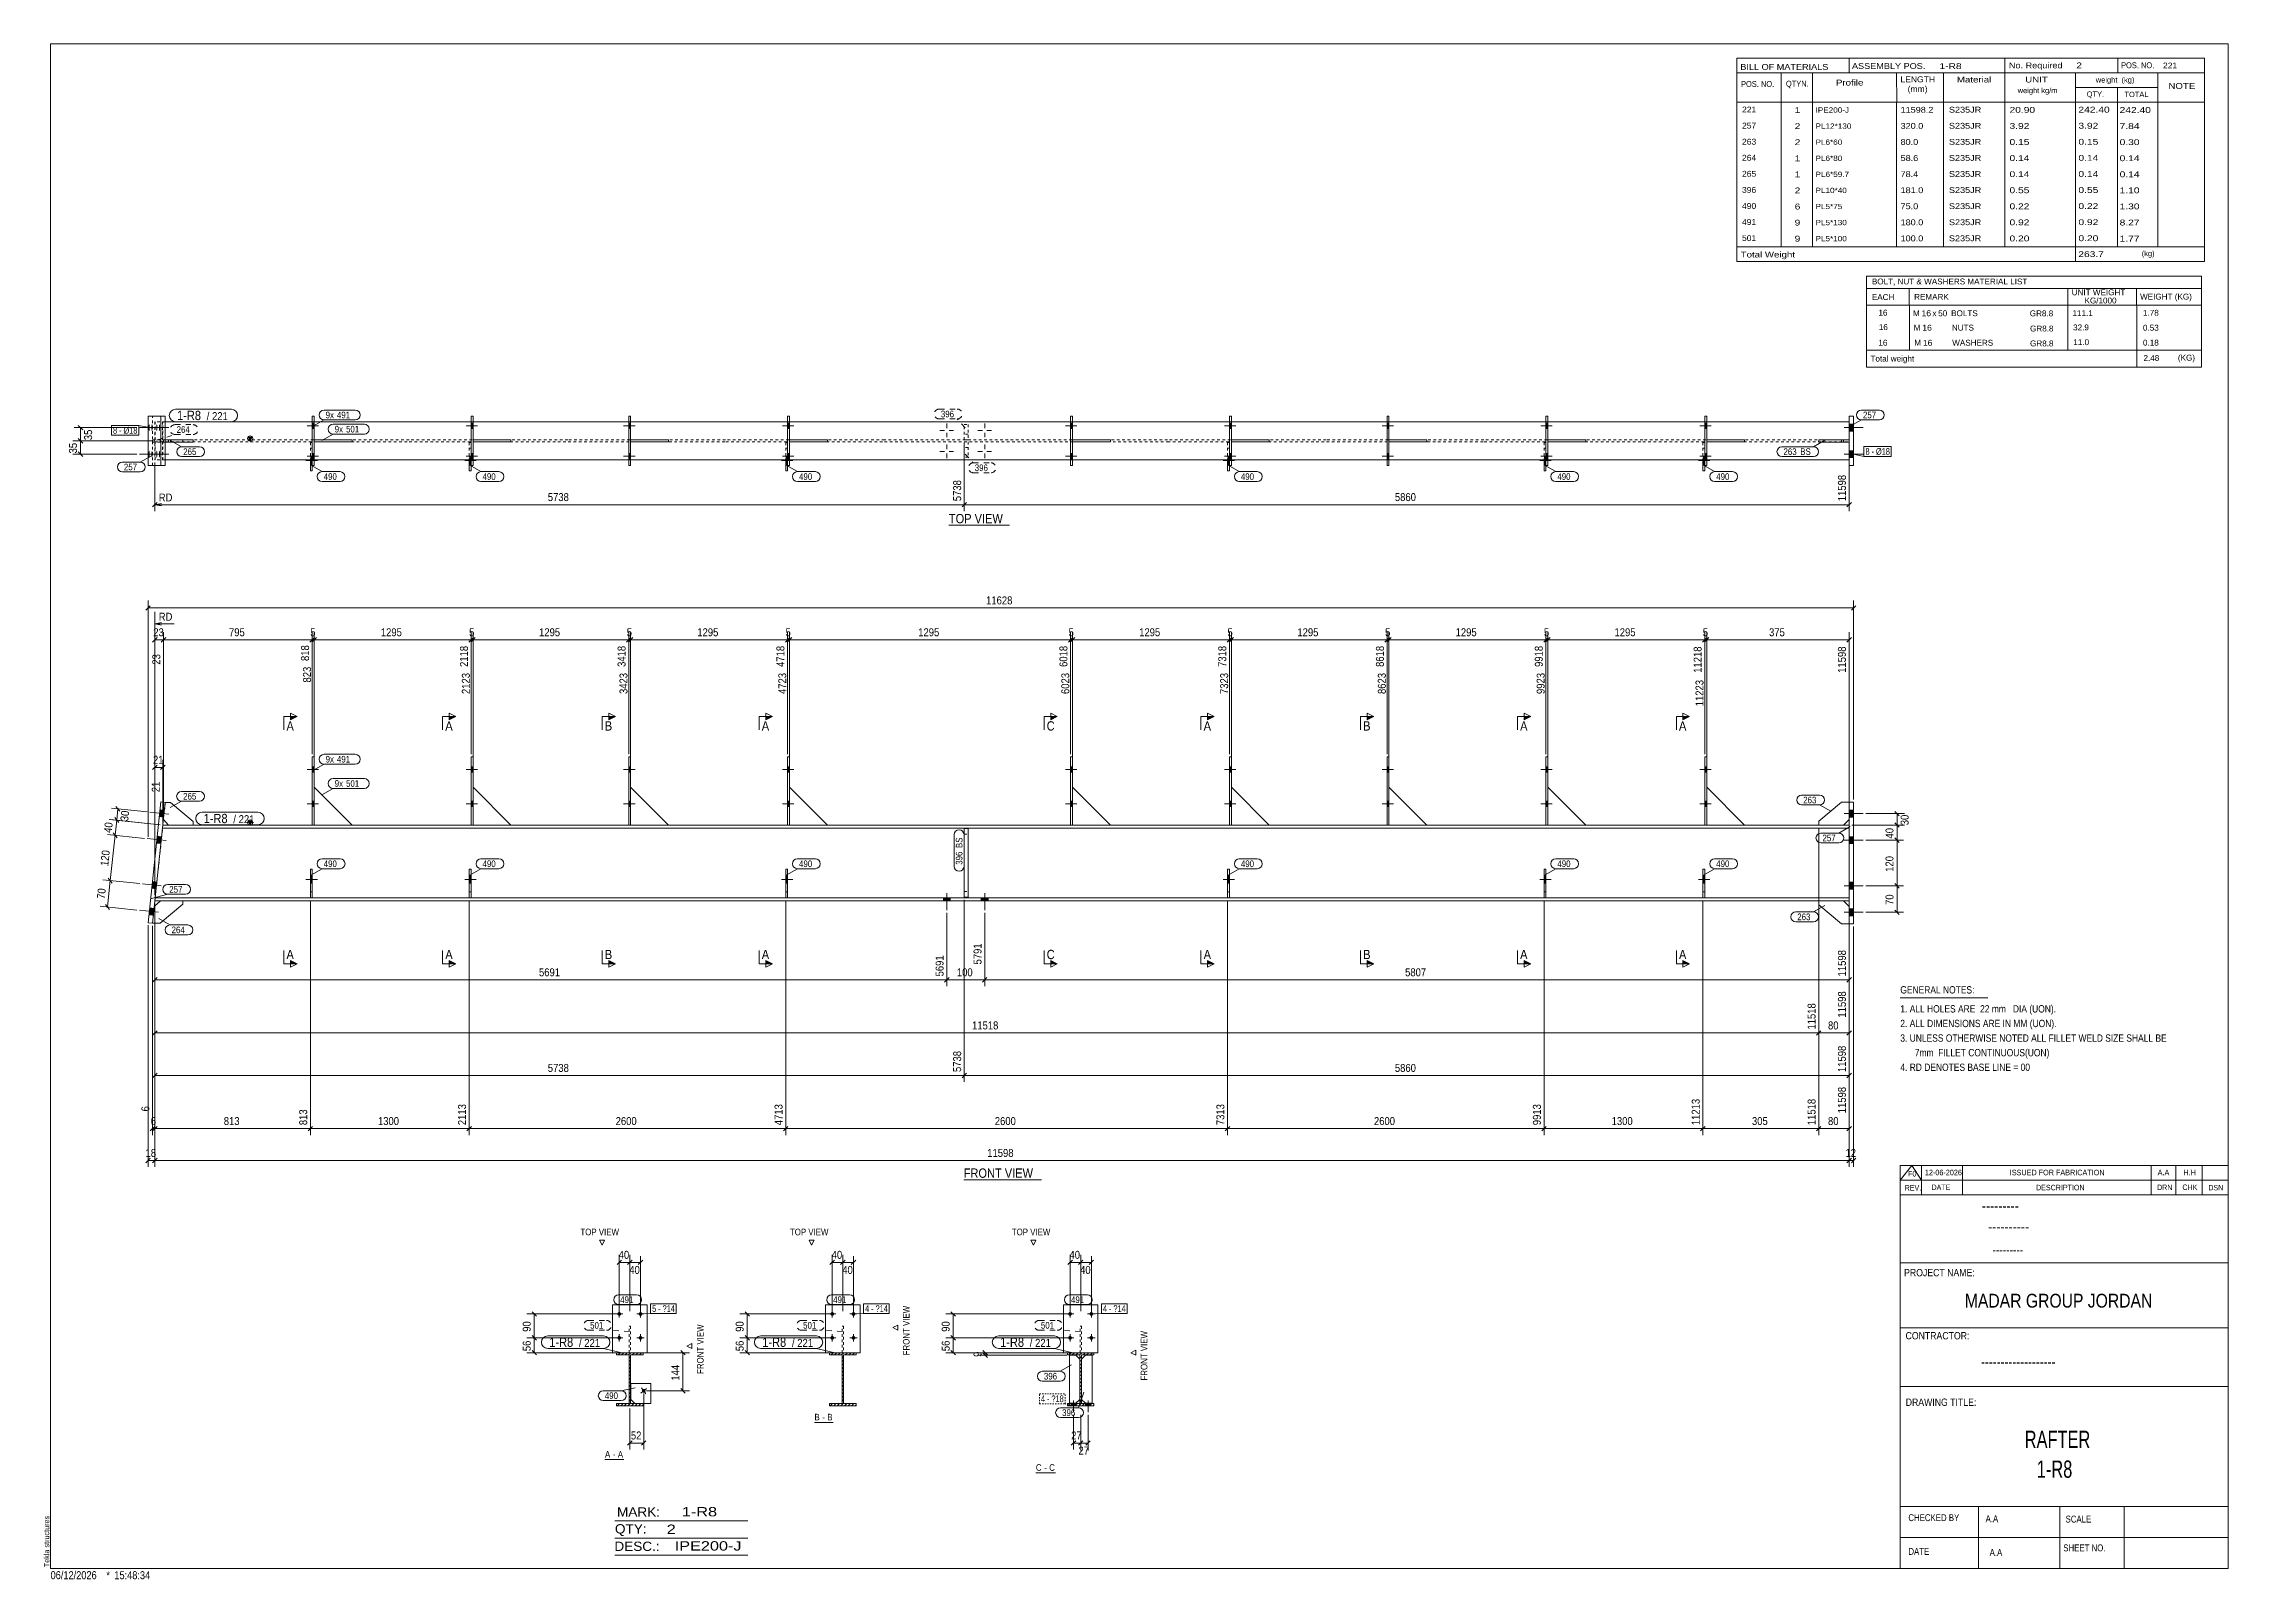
# Model space of a CAD drawing. Header units: millimetres. Extents: x 2 to 825, y 1 to 579.
import ezdxf

# ---------------------------------------------------------------- set-up
doc = ezdxf.new("R2010")
doc.units = ezdxf.units.MM
for name, pattern in [('XKITLINE00', [0]), ('XKITLINE01', [4, 1, -1, 1, -1]), ('XKITLINE02', [4, 2, -2]), ('XKITLINE04', [3, 0.5, -0.5, 0.5, -0.5, 0.5, -0.5])]:
    doc.linetypes.add(name, pattern=pattern)
for name, color, linetype, lineweight in [('Bolt', 3, 'Continuous', 0), ('BoltMark', 7, 'Continuous', 0), ('Dimensions', 7, 'Continuous', 0), ('DrawingSheet', 5, 'Continuous', 0), ('OtherObjectType', 7, 'Continuous', 0), ('Part', 2, 'Continuous', 0), ('PartMark', 7, 'Continuous', 0), ('Section', 6, 'Continuous', 0)]:
    doc.layers.add(name, color=color, linetype=linetype, lineweight=lineweight)
doc.styles.add('@ARIAL_UNICODE_MS_BOLD', font='ARIAL.TTF')
doc.styles.add('ARIAL', font='ARIAL.TTF')
doc.styles.add('ARIAL_NARROW', font='ARIALN.TTF')
doc.styles.add('COMIC_SANS_MS_BOLD', font='COMICBD.TTF')
doc.styles.add('SWIS721_EX_BT', font='ARIAL.TTF')
doc.styles.add('SWISSE', font='ARIAL.TTF')

# ---------------------------------------------------------------- blocks, each defined once
blk = doc.blocks.new('*A1')
at = {"layer": 'Part', "color": 7, "linetype": 'XKITLINE00', "lineweight": 0}
for p, q in [((218.62, 85.4), (218.8, 85.57)), ((218.8, 85.57), (219.47, 86.25)), ((219.97, 85.4), (220.82, 86.25)), ((221.31, 85.4), (222.16, 86.25)), ((222.66, 85.4), (223.51, 86.25)), ((222.84, 84.23), (223.4, 84.79)), ((222.84, 82.88), (223.4, 83.44)), ((224.01, 85.4), (224.86, 86.25)), ((225.35, 85.4), (226.2, 86.25)), ((226.7, 85.4), (227.55, 86.25)), ((228.05, 85.4), (228.11, 85.46)), ((222.84, 81.54), (223.4, 82.1)), ((222.84, 80.19), (223.4, 80.75)), ((222.84, 78.84), (223.4, 79.4)), ((222.84, 77.5), (223.4, 78.06)), ((222.84, 76.15), (223.4, 76.71)), ((222.84, 74.8), (223.4, 75.36)), ((218.33, 66.25), (219.18, 67.1)), ((219.68, 66.25), (220.53, 67.1)), ((221.02, 66.25), (221.87, 67.1)), ((222.37, 66.25), (223.4, 67.28)), ((222.84, 73.46), (223.4, 74.02)), ((222.84, 72.11), (223.4, 72.67)), ((222.84, 70.76), (223.4, 71.32)), ((222.84, 69.41), (223.4, 69.97)), ((222.84, 68.07), (223.4, 68.63)), ((223.72, 66.25), (224.57, 67.1)), ((225.06, 66.25), (225.91, 67.1)), ((226.41, 66.25), (227.26, 67.1)), ((227.76, 66.25), (228.12, 66.61))]:
    blk.add_line(p, q, dxfattribs=at)
blk = doc.blocks.new('*A2')
at = {"layer": 'Part', "color": 7, "linetype": 'XKITLINE00', "lineweight": 0}
for p, q in [((298.82, 85.4), (299, 85.57)), ((299, 85.57), (299.67, 86.25)), ((300.17, 85.4), (301.02, 86.25)), ((301.51, 85.4), (302.36, 86.25)), ((302.86, 85.4), (303.71, 86.25)), ((303.04, 84.23), (303.6, 84.79)), ((303.04, 82.88), (303.6, 83.44)), ((304.21, 85.4), (305.06, 86.25)), ((305.55, 85.4), (306.4, 86.25)), ((306.9, 85.4), (307.75, 86.25)), ((308.25, 85.4), (308.31, 85.46)), ((303.04, 81.54), (303.6, 82.1)), ((303.04, 80.19), (303.6, 80.75)), ((303.04, 78.84), (303.6, 79.4)), ((303.04, 77.5), (303.6, 78.06)), ((303.04, 76.15), (303.6, 76.71)), ((303.04, 74.8), (303.6, 75.36)), ((298.53, 66.25), (299.38, 67.1)), ((299.88, 66.25), (300.73, 67.1)), ((301.22, 66.25), (302.07, 67.1)), ((302.57, 66.25), (303.6, 67.28)), ((303.04, 73.46), (303.6, 74.02)), ((303.04, 72.11), (303.6, 72.67)), ((303.04, 70.76), (303.6, 71.32)), ((303.04, 69.41), (303.6, 69.97)), ((303.04, 68.07), (303.6, 68.63)), ((303.92, 66.25), (304.77, 67.1)), ((305.26, 66.25), (306.11, 67.1)), ((306.61, 66.25), (307.46, 67.1)), ((307.96, 66.25), (308.32, 66.61))]:
    blk.add_line(p, q, dxfattribs=at)
blk = doc.blocks.new('*A3')
at = {"layer": 'Part', "color": 7, "linetype": 'XKITLINE00', "lineweight": 0}
for p, q in [((388.38, 85.4), (388.55, 85.57)), ((388.55, 85.57), (389.23, 86.25)), ((389.72, 85.4), (390.57, 86.25)), ((391.07, 85.4), (391.92, 86.25)), ((392.42, 85.4), (393.27, 86.25)), ((392.6, 84.23), (393.16, 84.79)), ((392.6, 82.88), (393.16, 83.44)), ((393.76, 85.4), (394.61, 86.25)), ((395.11, 85.4), (395.96, 86.25)), ((396.46, 85.4), (397.31, 86.25)), ((397.81, 85.4), (397.86, 85.46)), ((392.6, 81.54), (393.16, 82.1)), ((392.6, 80.19), (393.16, 80.75)), ((392.6, 78.84), (393.16, 79.4)), ((392.6, 77.5), (393.16, 78.06)), ((392.6, 76.15), (393.16, 76.71)), ((392.6, 74.8), (393.16, 75.36)), ((388.08, 66.25), (388.93, 67.1)), ((389.43, 66.25), (390.28, 67.1)), ((390.78, 66.25), (391.63, 67.1)), ((392.13, 66.25), (393.16, 67.28)), ((392.6, 73.46), (393.16, 74.02)), ((392.6, 72.11), (393.16, 72.67)), ((392.6, 70.76), (393.16, 71.32)), ((392.6, 69.41), (393.16, 69.97)), ((392.6, 68.07), (393.16, 68.63)), ((393.47, 66.25), (394.32, 67.1)), ((394.82, 66.25), (395.67, 67.1)), ((396.17, 66.25), (397.02, 67.1)), ((397.51, 66.25), (397.88, 66.61))]:
    blk.add_line(p, q, dxfattribs=at)
blk = doc.blocks.new('*A4')
at = {"layer": 'Bolt'}
blk.add_hatch(color=3, dxfattribs=at).paths.add_polyline_path([(163.34, 262.99), (162.62, 262.99), (162.62, 265.79), (163.34, 265.79)], flags=17)
at = {"layer": 'Bolt', "color": 3, "linetype": 'XKITLINE00', "lineweight": 0}
for p, q in [((165.26, 264.39), (160.98, 264.39)), ((163.34, 265.79), (162.62, 265.79)), ((163.34, 262.99), (162.62, 262.99))]:
    blk.add_line(p, q, dxfattribs=at)
blk = doc.blocks.new('*A5')
at = {"layer": 'Bolt'}
for points in [[(163.34, 306.75), (164.05, 306.75), (164.05, 304.75), (163.34, 304.75)], [(163.34, 306.75), (164.05, 306.75), (164.05, 304.75), (163.34, 304.75)], [(163.34, 293.89), (164.05, 293.89), (164.05, 291.89), (163.34, 291.89)], [(163.34, 293.89), (164.05, 293.89), (164.05, 291.89), (163.34, 291.89)]]:
    blk.add_hatch(color=3, dxfattribs=at).paths.add_polyline_path(points, flags=17)
at = {"layer": 'Bolt', "color": 3, "linetype": 'XKITLINE00', "lineweight": 0}
for p, q in [((165.71, 305.75), (161.42, 305.75)), ((165.71, 305.75), (161.42, 305.75)), ((164.05, 306.75), (163.34, 306.75)), ((164.05, 306.75), (163.34, 306.75)), ((164.05, 304.75), (163.34, 304.75)), ((164.05, 304.75), (163.34, 304.75)), ((165.71, 292.89), (161.42, 292.89)), ((165.71, 292.89), (161.42, 292.89)), ((164.05, 293.89), (163.34, 293.89)), ((164.05, 293.89), (163.34, 293.89)), ((164.05, 291.89), (163.34, 291.89)), ((164.05, 291.89), (163.34, 291.89))]:
    blk.add_line(p, q, dxfattribs=at)
blk = doc.blocks.new('*A6')
at = {"layer": 'Bolt'}
for points in [[(222.69, 306.75), (223.41, 306.75), (223.41, 304.75), (222.69, 304.75)], [(222.69, 306.75), (223.41, 306.75), (223.41, 304.75), (222.69, 304.75)], [(222.69, 293.89), (223.41, 293.89), (223.41, 291.89), (222.69, 291.89)], [(222.69, 293.89), (223.41, 293.89), (223.41, 291.89), (222.69, 291.89)]]:
    blk.add_hatch(color=3, dxfattribs=at).paths.add_polyline_path(points, flags=17)
at = {"layer": 'Bolt', "color": 3, "linetype": 'XKITLINE00', "lineweight": 0}
for p, q in [((225.06, 305.75), (220.78, 305.75)), ((225.06, 305.75), (220.78, 305.75)), ((223.41, 306.75), (222.69, 306.75)), ((223.41, 306.75), (222.69, 306.75)), ((223.41, 304.75), (222.69, 304.75)), ((223.41, 304.75), (222.69, 304.75)), ((225.06, 292.89), (220.78, 292.89)), ((225.06, 292.89), (220.78, 292.89)), ((223.41, 293.89), (222.69, 293.89)), ((223.41, 293.89), (222.69, 293.89)), ((223.41, 291.89), (222.69, 291.89)), ((223.41, 291.89), (222.69, 291.89))]:
    blk.add_line(p, q, dxfattribs=at)
blk = doc.blocks.new('*A7')
at = {"layer": 'Bolt'}
blk.add_hatch(color=3, dxfattribs=at).paths.add_polyline_path([(282.51, 262.99), (281.79, 262.99), (281.79, 265.79), (282.51, 265.79)], flags=17)
at = {"layer": 'Bolt', "color": 3, "linetype": 'XKITLINE00', "lineweight": 0}
for p, q in [((284.44, 264.39), (280.15, 264.39)), ((282.51, 265.79), (281.79, 265.79)), ((282.51, 262.99), (281.79, 262.99))]:
    blk.add_line(p, q, dxfattribs=at)
blk = doc.blocks.new('*A8')
at = {"layer": 'Bolt'}
for points in [[(282.51, 306.75), (283.22, 306.75), (283.22, 304.75), (282.51, 304.75)], [(282.51, 306.75), (283.22, 306.75), (283.22, 304.75), (282.51, 304.75)], [(282.51, 293.89), (283.22, 293.89), (283.22, 291.89), (282.51, 291.89)], [(282.51, 293.89), (283.22, 293.89), (283.22, 291.89), (282.51, 291.89)]]:
    blk.add_hatch(color=3, dxfattribs=at).paths.add_polyline_path(points, flags=17)
at = {"layer": 'Bolt', "color": 3, "linetype": 'XKITLINE00', "lineweight": 0}
for p, q in [((284.88, 305.75), (280.59, 305.75)), ((284.88, 305.75), (280.59, 305.75)), ((283.22, 306.75), (282.51, 306.75)), ((283.22, 306.75), (282.51, 306.75)), ((283.22, 304.75), (282.51, 304.75)), ((283.22, 304.75), (282.51, 304.75)), ((284.88, 292.89), (280.59, 292.89)), ((284.88, 292.89), (280.59, 292.89)), ((283.22, 293.89), (282.51, 293.89)), ((283.22, 293.89), (282.51, 293.89)), ((283.22, 291.89), (282.51, 291.89)), ((283.22, 291.89), (282.51, 291.89))]:
    blk.add_line(p, q, dxfattribs=at)
blk = doc.blocks.new('*A9')
at = {"layer": 'Bolt'}
for points in [[(389.07, 306.75), (389.78, 306.75), (389.78, 304.75), (389.07, 304.75)], [(389.07, 306.75), (389.78, 306.75), (389.78, 304.75), (389.07, 304.75)], [(389.07, 293.89), (389.78, 293.89), (389.78, 291.89), (389.07, 291.89)], [(389.07, 293.89), (389.78, 293.89), (389.78, 291.89), (389.07, 291.89)]]:
    blk.add_hatch(color=3, dxfattribs=at).paths.add_polyline_path(points, flags=17)
at = {"layer": 'Bolt', "color": 3, "linetype": 'XKITLINE00', "lineweight": 0}
for p, q in [((391.44, 305.75), (387.16, 305.75)), ((391.44, 305.75), (387.16, 305.75)), ((389.78, 306.75), (389.07, 306.75)), ((389.78, 306.75), (389.07, 306.75)), ((389.78, 304.75), (389.07, 304.75)), ((389.78, 304.75), (389.07, 304.75)), ((391.44, 292.89), (387.16, 292.89)), ((391.44, 292.89), (387.16, 292.89)), ((389.78, 293.89), (389.07, 293.89)), ((389.78, 293.89), (389.07, 293.89)), ((389.78, 291.89), (389.07, 291.89)), ((389.78, 291.89), (389.07, 291.89))]:
    blk.add_line(p, q, dxfattribs=at)
blk = doc.blocks.new('*A10')
at = {"layer": 'Bolt'}
blk.add_hatch(color=3, dxfattribs=at).paths.add_polyline_path([(448.88, 262.99), (448.17, 262.99), (448.17, 265.79), (448.88, 265.79)], flags=17)
at = {"layer": 'Bolt', "color": 3, "linetype": 'XKITLINE00', "lineweight": 0}
for p, q in [((450.81, 264.39), (446.53, 264.39)), ((448.88, 265.79), (448.17, 265.79)), ((448.88, 262.99), (448.17, 262.99))]:
    blk.add_line(p, q, dxfattribs=at)
blk = doc.blocks.new('*A11')
at = {"layer": 'Bolt'}
for points in [[(448.88, 306.75), (449.6, 306.75), (449.6, 304.75), (448.88, 304.75)], [(448.88, 306.75), (449.6, 306.75), (449.6, 304.75), (448.88, 304.75)], [(448.88, 293.89), (449.6, 293.89), (449.6, 291.89), (448.88, 291.89)], [(448.88, 293.89), (449.6, 293.89), (449.6, 291.89), (448.88, 291.89)]]:
    blk.add_hatch(color=3, dxfattribs=at).paths.add_polyline_path(points, flags=17)
at = {"layer": 'Bolt', "color": 3, "linetype": 'XKITLINE00', "lineweight": 0}
for p, q in [((451.26, 305.75), (446.97, 305.75)), ((451.26, 305.75), (446.97, 305.75)), ((449.6, 306.75), (448.88, 306.75)), ((449.6, 306.75), (448.88, 306.75)), ((449.6, 304.75), (448.88, 304.75)), ((449.6, 304.75), (448.88, 304.75)), ((451.26, 292.89), (446.97, 292.89)), ((451.26, 292.89), (446.97, 292.89)), ((449.6, 293.89), (448.88, 293.89)), ((449.6, 293.89), (448.88, 293.89)), ((449.6, 291.89), (448.88, 291.89)), ((449.6, 291.89), (448.88, 291.89))]:
    blk.add_line(p, q, dxfattribs=at)
blk = doc.blocks.new('*A12')
at = {"layer": 'Bolt'}
for points in [[(508.24, 306.75), (508.96, 306.75), (508.96, 304.75), (508.24, 304.75)], [(508.24, 306.75), (508.96, 306.75), (508.96, 304.75), (508.24, 304.75)], [(508.24, 293.89), (508.96, 293.89), (508.96, 291.89), (508.24, 291.89)], [(508.24, 293.89), (508.96, 293.89), (508.96, 291.89), (508.24, 291.89)]]:
    blk.add_hatch(color=3, dxfattribs=at).paths.add_polyline_path(points, flags=17)
at = {"layer": 'Bolt', "color": 3, "linetype": 'XKITLINE00', "lineweight": 0}
for p, q in [((510.61, 305.75), (506.33, 305.75)), ((510.61, 305.75), (506.33, 305.75)), ((508.96, 306.75), (508.24, 306.75)), ((508.96, 306.75), (508.24, 306.75)), ((508.96, 304.75), (508.24, 304.75)), ((508.96, 304.75), (508.24, 304.75)), ((510.61, 292.89), (506.33, 292.89)), ((510.61, 292.89), (506.33, 292.89)), ((508.96, 293.89), (508.24, 293.89)), ((508.96, 293.89), (508.24, 293.89)), ((508.96, 291.89), (508.24, 291.89)), ((508.96, 291.89), (508.24, 291.89))]:
    blk.add_line(p, q, dxfattribs=at)
blk = doc.blocks.new('*A13')
at = {"layer": 'Bolt'}
blk.add_hatch(color=3, dxfattribs=at).paths.add_polyline_path([(568.06, 262.99), (567.34, 262.99), (567.34, 265.79), (568.06, 265.79)], flags=17)
at = {"layer": 'Bolt', "color": 3, "linetype": 'XKITLINE00', "lineweight": 0}
for p, q in [((569.98, 264.39), (565.7, 264.39)), ((568.06, 265.79), (567.34, 265.79)), ((568.06, 262.99), (567.34, 262.99))]:
    blk.add_line(p, q, dxfattribs=at)
blk = doc.blocks.new('*A14')
at = {"layer": 'Bolt'}
for points in [[(568.06, 306.75), (568.77, 306.75), (568.77, 304.75), (568.06, 304.75)], [(568.06, 306.75), (568.77, 306.75), (568.77, 304.75), (568.06, 304.75)], [(568.06, 293.89), (568.77, 293.89), (568.77, 291.89), (568.06, 291.89)], [(568.06, 293.89), (568.77, 293.89), (568.77, 291.89), (568.06, 291.89)]]:
    blk.add_hatch(color=3, dxfattribs=at).paths.add_polyline_path(points, flags=17)
at = {"layer": 'Bolt', "color": 3, "linetype": 'XKITLINE00', "lineweight": 0}
for p, q in [((570.43, 305.75), (566.14, 305.75)), ((570.43, 305.75), (566.14, 305.75)), ((568.77, 306.75), (568.06, 306.75)), ((568.77, 306.75), (568.06, 306.75)), ((568.77, 304.75), (568.06, 304.75)), ((568.77, 304.75), (568.06, 304.75)), ((570.43, 292.89), (566.14, 292.89)), ((570.43, 292.89), (566.14, 292.89)), ((568.77, 293.89), (568.06, 293.89)), ((568.77, 293.89), (568.06, 293.89)), ((568.77, 291.89), (568.06, 291.89)), ((568.77, 291.89), (568.06, 291.89))]:
    blk.add_line(p, q, dxfattribs=at)
blk = doc.blocks.new('*A15')
at = {"layer": 'Bolt'}
blk.add_hatch(color=3, dxfattribs=at).paths.add_polyline_path([(627.87, 262.99), (627.16, 262.99), (627.16, 265.79), (627.87, 265.79)], flags=17)
at = {"layer": 'Bolt', "color": 3, "linetype": 'XKITLINE00', "lineweight": 0}
for p, q in [((629.8, 264.39), (625.51, 264.39)), ((627.87, 265.79), (627.16, 265.79)), ((627.87, 262.99), (627.16, 262.99))]:
    blk.add_line(p, q, dxfattribs=at)
blk = doc.blocks.new('*A16')
at = {"layer": 'Bolt'}
for points in [[(627.87, 306.75), (628.58, 306.75), (628.58, 304.75), (627.87, 304.75)], [(627.87, 306.75), (628.58, 306.75), (628.58, 304.75), (627.87, 304.75)], [(627.87, 293.89), (628.58, 293.89), (628.58, 291.89), (627.87, 291.89)], [(627.87, 293.89), (628.58, 293.89), (628.58, 291.89), (627.87, 291.89)]]:
    blk.add_hatch(color=3, dxfattribs=at).paths.add_polyline_path(points, flags=17)
at = {"layer": 'Bolt', "color": 3, "linetype": 'XKITLINE00', "lineweight": 0}
for p, q in [((630.24, 305.75), (625.96, 305.75)), ((630.24, 305.75), (625.96, 305.75)), ((628.58, 306.75), (627.87, 306.75)), ((628.58, 306.75), (627.87, 306.75)), ((628.58, 304.75), (627.87, 304.75)), ((628.58, 304.75), (627.87, 304.75)), ((630.24, 292.89), (625.96, 292.89)), ((630.24, 292.89), (625.96, 292.89)), ((628.58, 293.89), (627.87, 293.89)), ((628.58, 293.89), (627.87, 293.89)), ((628.58, 291.89), (627.87, 291.89)), ((628.58, 291.89), (627.87, 291.89))]:
    blk.add_line(p, q, dxfattribs=at)
blk = doc.blocks.new('*A17')
at = {"layer": 'Bolt'}
for points in [[(683.92, 287.89), (682.21, 287.89), (682.21, 290.46), (683.92, 290.46)], [(683.92, 287.89), (682.21, 287.89), (682.21, 290.46), (683.92, 290.46)], [(683.92, 277.89), (682.21, 277.89), (682.21, 280.46), (683.92, 280.46)], [(683.92, 277.89), (682.21, 277.89), (682.21, 280.46), (683.92, 280.46)], [(683.92, 260.75), (682.21, 260.75), (682.21, 263.32), (683.92, 263.32)], [(683.92, 260.75), (682.21, 260.75), (682.21, 263.32), (683.92, 263.32)], [(683.92, 250.75), (682.21, 250.75), (682.21, 253.32), (683.92, 253.32)], [(683.92, 250.75), (682.21, 250.75), (682.21, 253.32), (683.92, 253.32)]]:
    blk.add_hatch(color=3, dxfattribs=at).paths.add_polyline_path(points, flags=17)
at = {"layer": 'Bolt', "color": 3, "linetype": 'XKITLINE00', "lineweight": 0}
for p, q in [((687.49, 289.18), (680.35, 289.18)), ((687.49, 289.18), (680.35, 289.18)), ((683.92, 290.46), (682.21, 290.46)), ((683.92, 290.46), (682.21, 290.46)), ((683.92, 287.89), (682.21, 287.89)), ((683.92, 287.89), (682.21, 287.89)), ((683.92, 280.46), (682.21, 280.46)), ((683.92, 280.46), (682.21, 280.46)), ((687.49, 279.18), (680.35, 279.18)), ((687.49, 279.18), (680.35, 279.18)), ((683.92, 277.89), (682.21, 277.89)), ((683.92, 277.89), (682.21, 277.89)), ((683.92, 263.32), (682.21, 263.32)), ((683.92, 263.32), (682.21, 263.32)), ((687.49, 262.03), (680.35, 262.03)), ((687.49, 262.03), (680.35, 262.03)), ((683.92, 260.75), (682.21, 260.75)), ((683.92, 260.75), (682.21, 260.75)), ((687.49, 252.03), (680.35, 252.03)), ((687.49, 252.03), (680.35, 252.03)), ((683.92, 253.32), (682.21, 253.32)), ((683.92, 253.32), (682.21, 253.32)), ((683.92, 250.75), (682.21, 250.75)), ((683.92, 250.75), (682.21, 250.75))]:
    blk.add_line(p, q, dxfattribs=at)
blk = doc.blocks.new('*A18')
at = {"layer": 'Bolt'}
for points in [[(47.59, 287.87), (45.89, 288.05), (46.16, 290.61), (47.86, 290.43)], [(47.59, 287.87), (45.89, 288.05), (46.16, 290.61), (47.86, 290.43)], [(46.54, 277.93), (44.84, 278.11), (45.11, 280.67), (46.81, 280.49)], [(46.54, 277.93), (44.84, 278.11), (45.11, 280.67), (46.81, 280.49)], [(44.75, 260.88), (43.04, 261.06), (43.31, 263.62), (45.02, 263.44)], [(44.75, 260.88), (43.04, 261.06), (43.31, 263.62), (45.02, 263.44)], [(43.7, 250.94), (41.99, 251.12), (42.26, 253.67), (43.97, 253.49)], [(43.7, 250.94), (41.99, 251.12), (42.26, 253.67), (43.97, 253.49)]]:
    blk.add_hatch(color=3, dxfattribs=at).paths.add_polyline_path(points, flags=17)
at = {"layer": 'Bolt', "color": 3, "linetype": 'XKITLINE00', "lineweight": 0}
for p, q in [((42.4, 289.71), (49.5, 288.96)), ((42.4, 289.71), (49.5, 288.96)), ((45.89, 288.05), (47.59, 287.87)), ((45.89, 288.05), (47.59, 287.87)), ((46.16, 290.61), (47.86, 290.43)), ((46.16, 290.61), (47.86, 290.43)), ((41.35, 279.77), (48.46, 279.02)), ((41.35, 279.77), (48.46, 279.02)), ((45.11, 280.67), (46.81, 280.49)), ((45.11, 280.67), (46.81, 280.49)), ((44.84, 278.11), (46.54, 277.93)), ((44.84, 278.11), (46.54, 277.93)), ((43.31, 263.62), (45.02, 263.44)), ((43.31, 263.62), (45.02, 263.44)), ((39.55, 262.72), (46.66, 261.97)), ((39.55, 262.72), (46.66, 261.97)), ((43.04, 261.06), (44.75, 260.88)), ((43.04, 261.06), (44.75, 260.88)), ((38.5, 252.78), (45.61, 252.03)), ((38.5, 252.78), (45.61, 252.03)), ((41.99, 251.12), (43.7, 250.94)), ((41.99, 251.12), (43.7, 250.94)), ((42.26, 253.67), (43.97, 253.49)), ((42.26, 253.67), (43.97, 253.49))]:
    blk.add_line(p, q, dxfattribs=at)
blk = doc.blocks.new('*A19')
at = {"layer": 'Part'}
blk.add_hatch(color=2, dxfattribs=at).paths.add_polyline_path([(79.35, 286.29), (80.95, 286.29), (80.15, 284.89)], flags=17)
at = {"layer": 'Part', "color": 7, "linetype": 'XKITLINE01', "lineweight": 0}
for p, q in [((47.28, 284.89), (44.27, 256.32)), ((104.24, 284.89), (103.52, 284.89)), ((164.05, 284.89), (163.34, 284.89)), ((223.41, 284.89), (222.69, 284.89)), ((283.22, 284.89), (282.51, 284.89)), ((389.78, 284.89), (389.07, 284.89)), ((449.6, 284.89), (448.88, 284.89)), ((508.96, 284.89), (508.24, 284.89)), ((568.77, 284.89), (568.06, 284.89)), ((628.58, 284.89), (627.87, 284.89)), ((682.21, 256.32), (682.21, 284.89)), ((103.52, 257.53), (102.81, 257.53)), ((163.34, 257.53), (162.62, 257.53)), ((282.51, 257.53), (281.79, 257.53)), ((448.88, 257.53), (448.17, 257.53)), ((568.06, 257.53), (567.34, 257.53)), ((627.87, 257.53), (627.16, 257.53))]:
    blk.add_line(p, q, dxfattribs=at)
at = {"layer": 'Part', "color": 2, "linetype": 'XKITLINE00', "lineweight": 0}
for p, q in [((80.14, 283.68), (47.15, 283.68)), ((80.14, 284.89), (47.28, 284.89)), ((80.15, 284.89), (79.35, 286.29)), ((79.35, 286.29), (80.95, 286.29)), ((80.95, 286.29), (80.15, 284.89)), ((103.52, 284.89), (80.24, 284.89)), ((139.95, 283.68), (80.24, 283.68)), ((139.95, 284.89), (104.24, 284.89)), ((163.34, 284.89), (140.05, 284.89)), ((199.76, 283.68), (140.05, 283.68)), ((199.76, 284.89), (164.05, 284.89)), ((222.69, 284.89), (199.86, 284.89)), ((259.12, 283.68), (199.86, 283.68)), ((259.12, 284.89), (223.41, 284.89)), ((282.51, 284.89), (259.22, 284.89)), ((318.94, 283.68), (259.22, 283.68)), ((318.94, 284.89), (283.22, 284.89)), ((389.07, 284.89), (319.04, 284.89)), ((425.5, 283.68), (319.04, 283.68)), ((425.5, 284.89), (389.78, 284.89)), ((448.88, 284.89), (425.6, 284.89)), ((485.31, 283.68), (425.6, 283.68)), ((485.31, 284.89), (449.6, 284.89)), ((508.24, 284.89), (485.41, 284.89)), ((544.67, 283.68), (485.41, 283.68)), ((544.67, 284.89), (508.96, 284.89)), ((568.06, 284.89), (544.77, 284.89)), ((604.48, 283.68), (544.77, 283.68)), ((604.48, 284.89), (568.77, 284.89)), ((627.87, 284.89), (604.58, 284.89)), ((682.21, 283.68), (604.58, 283.68)), ((682.21, 284.89), (628.58, 284.89)), ((44.27, 256.32), (80.14, 256.32)), ((80.14, 257.53), (44.39, 257.53)), ((102.81, 257.53), (80.24, 257.53)), ((80.24, 256.32), (139.95, 256.32)), ((139.95, 257.53), (103.52, 257.53)), ((162.62, 257.53), (140.05, 257.53)), ((140.05, 256.32), (199.76, 256.32)), ((199.76, 257.53), (163.34, 257.53)), ((259.12, 257.53), (199.86, 257.53)), ((199.86, 256.32), (259.12, 256.32)), ((281.79, 257.53), (259.22, 257.53)), ((259.22, 256.32), (318.94, 256.32)), ((318.94, 257.53), (282.51, 257.53)), ((425.5, 257.53), (319.04, 257.53)), ((319.04, 256.32), (425.5, 256.32)), ((448.17, 257.53), (425.6, 257.53)), ((425.6, 256.32), (485.31, 256.32)), ((485.31, 257.53), (448.88, 257.53)), ((544.67, 257.53), (485.41, 257.53)), ((485.41, 256.32), (544.67, 256.32)), ((567.34, 257.53), (544.77, 257.53)), ((544.77, 256.32), (604.48, 256.32)), ((604.48, 257.53), (568.06, 257.53)), ((627.16, 257.53), (604.58, 257.53)), ((604.58, 256.32), (682.21, 256.32)), ((682.21, 257.53), (627.87, 257.53))]:
    blk.add_line(p, q, dxfattribs=at)
blk.add_circle((80.15, 285.79), 1, dxfattribs=at)
blk = doc.blocks.new('*A20')
at = {"layer": 'Part', "color": 2, "linetype": 'XKITLINE00', "lineweight": 0}
for p, q in [((102.81, 257.53), (102.81, 268.25)), ((102.81, 268.25), (103.52, 268.25)), ((103.52, 268.25), (103.52, 257.53)), ((103.52, 257.53), (102.81, 257.53))]:
    blk.add_line(p, q, dxfattribs=at)
at = {"layer": 'Part', "color": 7, "linetype": 'XKITLINE01', "lineweight": 0}
blk.add_line((102.81, 259.68), (103.52, 259.68), dxfattribs=at)
blk = doc.blocks.new('*A21')
at = {"layer": 'Part', "color": 2, "linetype": 'XKITLINE00', "lineweight": 0}
blk.add_line((118.52, 284.89), (104.24, 299.18), dxfattribs=at)
at = {"layer": 'Part', "color": 7, "linetype": 'XKITLINE01', "lineweight": 0}
for p, q in [((104.24, 299.18), (104.24, 284.89)), ((104.24, 284.89), (118.52, 284.89))]:
    blk.add_line(p, q, dxfattribs=at)
blk = doc.blocks.new('*A22')
at = {"layer": 'Part', "color": 2, "linetype": 'XKITLINE00', "lineweight": 0}
for p, q in [((104.24, 310.6), (103.52, 310.6)), ((103.52, 310.6), (103.52, 284.89)), ((104.24, 284.89), (104.24, 310.6)), ((103.52, 284.89), (104.24, 284.89))]:
    blk.add_line(p, q, dxfattribs=at)
blk = doc.blocks.new('*A23')
at = {"layer": 'Part', "color": 2, "linetype": 'XKITLINE00', "lineweight": 0}
for p, q in [((162.62, 257.53), (162.62, 268.25)), ((162.62, 268.25), (163.34, 268.25)), ((163.34, 268.25), (163.34, 257.53)), ((163.34, 257.53), (162.62, 257.53))]:
    blk.add_line(p, q, dxfattribs=at)
at = {"layer": 'Part', "color": 7, "linetype": 'XKITLINE01', "lineweight": 0}
blk.add_line((162.62, 259.68), (163.34, 259.68), dxfattribs=at)
blk = doc.blocks.new('*A24')
at = {"layer": 'Part', "color": 2, "linetype": 'XKITLINE00', "lineweight": 0}
blk.add_line((178.34, 284.89), (164.05, 299.18), dxfattribs=at)
at = {"layer": 'Part', "color": 7, "linetype": 'XKITLINE01', "lineweight": 0}
for p, q in [((164.05, 299.18), (164.05, 284.89)), ((164.05, 284.89), (178.34, 284.89))]:
    blk.add_line(p, q, dxfattribs=at)
blk = doc.blocks.new('*A25')
at = {"layer": 'Part', "color": 2, "linetype": 'XKITLINE00', "lineweight": 0}
for p, q in [((164.05, 310.6), (163.34, 310.6)), ((163.34, 310.6), (163.34, 284.89)), ((164.05, 284.89), (164.05, 310.6)), ((163.34, 284.89), (164.05, 284.89))]:
    blk.add_line(p, q, dxfattribs=at)
blk = doc.blocks.new('*A26')
at = {"layer": 'Part', "color": 2, "linetype": 'XKITLINE00', "lineweight": 0}
blk.add_line((237.69, 284.89), (223.41, 299.18), dxfattribs=at)
at = {"layer": 'Part', "color": 7, "linetype": 'XKITLINE01', "lineweight": 0}
for p, q in [((223.41, 299.18), (223.41, 284.89)), ((223.41, 284.89), (237.69, 284.89))]:
    blk.add_line(p, q, dxfattribs=at)
blk = doc.blocks.new('*A27')
at = {"layer": 'Part', "color": 2, "linetype": 'XKITLINE00', "lineweight": 0}
for p, q in [((223.41, 310.6), (222.69, 310.6)), ((222.69, 310.6), (222.69, 284.89)), ((223.41, 284.89), (223.41, 310.6)), ((222.69, 284.89), (223.41, 284.89))]:
    blk.add_line(p, q, dxfattribs=at)
blk = doc.blocks.new('*A28')
at = {"layer": 'Part', "color": 2, "linetype": 'XKITLINE00', "lineweight": 0}
for p, q in [((281.79, 257.53), (281.79, 268.25)), ((281.79, 268.25), (282.51, 268.25)), ((282.51, 268.25), (282.51, 257.53)), ((282.51, 257.53), (281.79, 257.53))]:
    blk.add_line(p, q, dxfattribs=at)
at = {"layer": 'Part', "color": 7, "linetype": 'XKITLINE01', "lineweight": 0}
blk.add_line((281.79, 259.68), (282.51, 259.68), dxfattribs=at)
blk = doc.blocks.new('*A29')
at = {"layer": 'Part', "color": 2, "linetype": 'XKITLINE00', "lineweight": 0}
blk.add_line((297.51, 284.89), (283.22, 299.18), dxfattribs=at)
at = {"layer": 'Part', "color": 7, "linetype": 'XKITLINE01', "lineweight": 0}
for p, q in [((283.22, 299.18), (283.22, 284.89)), ((283.22, 284.89), (297.51, 284.89))]:
    blk.add_line(p, q, dxfattribs=at)
blk = doc.blocks.new('*A30')
at = {"layer": 'Part', "color": 2, "linetype": 'XKITLINE00', "lineweight": 0}
for p, q in [((283.22, 310.6), (282.51, 310.6)), ((282.51, 310.6), (282.51, 284.89)), ((283.22, 284.89), (283.22, 310.6)), ((282.51, 284.89), (283.22, 284.89))]:
    blk.add_line(p, q, dxfattribs=at)
blk = doc.blocks.new('*A31')
at = {"layer": 'Part', "color": 2, "linetype": 'XKITLINE00', "lineweight": 0}
blk.add_line((404.07, 284.89), (389.78, 299.18), dxfattribs=at)
at = {"layer": 'Part', "color": 7, "linetype": 'XKITLINE01', "lineweight": 0}
for p, q in [((389.78, 299.18), (389.78, 284.89)), ((389.78, 284.89), (404.07, 284.89))]:
    blk.add_line(p, q, dxfattribs=at)
blk = doc.blocks.new('*A32')
at = {"layer": 'Part', "color": 2, "linetype": 'XKITLINE00', "lineweight": 0}
for p, q in [((389.78, 310.6), (389.07, 310.6)), ((389.07, 310.6), (389.07, 284.89)), ((389.78, 284.89), (389.78, 310.6)), ((389.07, 284.89), (389.78, 284.89))]:
    blk.add_line(p, q, dxfattribs=at)
blk = doc.blocks.new('*A33')
at = {"layer": 'Part', "color": 2, "linetype": 'XKITLINE00', "lineweight": 0}
for p, q in [((448.17, 257.53), (448.17, 268.25)), ((448.17, 268.25), (448.88, 268.25)), ((448.88, 268.25), (448.88, 257.53)), ((448.88, 257.53), (448.17, 257.53))]:
    blk.add_line(p, q, dxfattribs=at)
at = {"layer": 'Part', "color": 7, "linetype": 'XKITLINE01', "lineweight": 0}
blk.add_line((448.17, 259.68), (448.88, 259.68), dxfattribs=at)
blk = doc.blocks.new('*A34')
at = {"layer": 'Part', "color": 2, "linetype": 'XKITLINE00', "lineweight": 0}
blk.add_line((463.88, 284.89), (449.6, 299.18), dxfattribs=at)
at = {"layer": 'Part', "color": 7, "linetype": 'XKITLINE01', "lineweight": 0}
for p, q in [((449.6, 299.18), (449.6, 284.89)), ((449.6, 284.89), (463.88, 284.89))]:
    blk.add_line(p, q, dxfattribs=at)
blk = doc.blocks.new('*A35')
at = {"layer": 'Part', "color": 2, "linetype": 'XKITLINE00', "lineweight": 0}
for p, q in [((449.6, 310.6), (448.88, 310.6)), ((448.88, 310.6), (448.88, 284.89)), ((449.6, 284.89), (449.6, 310.6)), ((448.88, 284.89), (449.6, 284.89))]:
    blk.add_line(p, q, dxfattribs=at)
blk = doc.blocks.new('*A36')
at = {"layer": 'Part', "color": 2, "linetype": 'XKITLINE00', "lineweight": 0}
blk.add_line((523.24, 284.89), (508.96, 299.18), dxfattribs=at)
at = {"layer": 'Part', "color": 7, "linetype": 'XKITLINE01', "lineweight": 0}
for p, q in [((508.96, 299.18), (508.96, 284.89)), ((508.96, 284.89), (523.24, 284.89))]:
    blk.add_line(p, q, dxfattribs=at)
blk = doc.blocks.new('*A37')
at = {"layer": 'Part', "color": 2, "linetype": 'XKITLINE00', "lineweight": 0}
for p, q in [((508.96, 310.6), (508.24, 310.6)), ((508.24, 310.6), (508.24, 284.89)), ((508.96, 284.89), (508.96, 310.6)), ((508.24, 284.89), (508.96, 284.89))]:
    blk.add_line(p, q, dxfattribs=at)
blk = doc.blocks.new('*A38')
at = {"layer": 'Part', "color": 2, "linetype": 'XKITLINE00', "lineweight": 0}
for p, q in [((567.34, 257.53), (567.34, 268.25)), ((567.34, 268.25), (568.06, 268.25)), ((568.06, 268.25), (568.06, 257.53)), ((568.06, 257.53), (567.34, 257.53))]:
    blk.add_line(p, q, dxfattribs=at)
at = {"layer": 'Part', "color": 7, "linetype": 'XKITLINE01', "lineweight": 0}
blk.add_line((567.34, 259.68), (568.06, 259.68), dxfattribs=at)
blk = doc.blocks.new('*A39')
at = {"layer": 'Part', "color": 2, "linetype": 'XKITLINE00', "lineweight": 0}
blk.add_line((583.06, 284.89), (568.77, 299.18), dxfattribs=at)
at = {"layer": 'Part', "color": 7, "linetype": 'XKITLINE01', "lineweight": 0}
for p, q in [((568.77, 299.18), (568.77, 284.89)), ((568.77, 284.89), (583.06, 284.89))]:
    blk.add_line(p, q, dxfattribs=at)
blk = doc.blocks.new('*A40')
at = {"layer": 'Part', "color": 2, "linetype": 'XKITLINE00', "lineweight": 0}
for p, q in [((568.77, 310.6), (568.06, 310.6)), ((568.06, 310.6), (568.06, 284.89)), ((568.77, 284.89), (568.77, 310.6)), ((568.06, 284.89), (568.77, 284.89))]:
    blk.add_line(p, q, dxfattribs=at)
blk = doc.blocks.new('*A41')
at = {"layer": 'Part', "color": 2, "linetype": 'XKITLINE00', "lineweight": 0}
for p, q in [((627.16, 257.53), (627.16, 268.25)), ((627.16, 268.25), (627.87, 268.25)), ((627.87, 268.25), (627.87, 257.53)), ((627.87, 257.53), (627.16, 257.53))]:
    blk.add_line(p, q, dxfattribs=at)
at = {"layer": 'Part', "color": 7, "linetype": 'XKITLINE01', "lineweight": 0}
blk.add_line((627.16, 259.68), (627.87, 259.68), dxfattribs=at)
blk = doc.blocks.new('*A42')
at = {"layer": 'Part', "color": 2, "linetype": 'XKITLINE00', "lineweight": 0}
blk.add_line((642.87, 284.89), (628.58, 299.18), dxfattribs=at)
at = {"layer": 'Part', "color": 7, "linetype": 'XKITLINE01', "lineweight": 0}
for p, q in [((628.58, 299.18), (628.58, 284.89)), ((628.58, 284.89), (642.87, 284.89))]:
    blk.add_line(p, q, dxfattribs=at)
blk = doc.blocks.new('*A43')
at = {"layer": 'Part', "color": 2, "linetype": 'XKITLINE00', "lineweight": 0}
for p, q in [((628.58, 310.6), (627.87, 310.6)), ((627.87, 310.6), (627.87, 284.89)), ((628.58, 284.89), (628.58, 310.6)), ((627.87, 284.89), (628.58, 284.89))]:
    blk.add_line(p, q, dxfattribs=at)
blk = doc.blocks.new('*A44')
at = {"layer": 'Part', "color": 2, "linetype": 'XKITLINE00', "lineweight": 0}
for p, q in [((670.78, 256.32), (670.78, 254.89)), ((682.21, 254.18), (680.06, 256.32)), ((670.78, 254.89), (679.35, 247.75)), ((679.35, 247.75), (682.21, 247.75))]:
    blk.add_line(p, q, dxfattribs=at)
at = {"layer": 'Part', "color": 7, "linetype": 'XKITLINE01', "lineweight": 0}
for p, q in [((680.06, 256.32), (670.78, 256.32)), ((682.21, 247.75), (682.21, 254.18))]:
    blk.add_line(p, q, dxfattribs=at)
blk = doc.blocks.new('*A45')
at = {"layer": 'Part', "color": 2, "linetype": 'XKITLINE00', "lineweight": 0}
for p, q in [((349.05, 283.53), (349.05, 257.68)), ((350.48, 283.53), (349.05, 283.53)), ((350.48, 283.53), (350.48, 257.68)), ((350.48, 257.68), (349.05, 257.68))]:
    blk.add_line(p, q, dxfattribs=at)
at = {"layer": 'Part', "color": 7, "linetype": 'XKITLINE01', "lineweight": 0}
for p, q in [((349.05, 281.39), (350.48, 281.39)), ((349.05, 259.82), (350.48, 259.82))]:
    blk.add_line(p, q, dxfattribs=at)
blk = doc.blocks.new('*A46')
at = {"layer": 'Part', "color": 2, "linetype": 'XKITLINE00', "lineweight": 0}
for p, q in [((670.78, 286.32), (679.35, 293.46)), ((679.35, 293.46), (682.21, 293.46)), ((670.78, 284.89), (670.78, 286.32)), ((680.06, 284.89), (682.21, 287.03))]:
    blk.add_line(p, q, dxfattribs=at)
at = {"layer": 'Part', "color": 7, "linetype": 'XKITLINE01', "lineweight": 0}
for p, q in [((682.21, 293.46), (682.21, 287.03)), ((670.78, 284.89), (680.06, 284.89))]:
    blk.add_line(p, q, dxfattribs=at)
blk = doc.blocks.new('*A47')
at = {"layer": 'Part', "color": 2, "linetype": 'XKITLINE00', "lineweight": 0}
for p, q in [((682.21, 293.46), (682.21, 247.75)), ((683.92, 293.46), (682.21, 293.46)), ((683.92, 293.46), (683.92, 247.75)), ((682.21, 247.75), (683.92, 247.75))]:
    blk.add_line(p, q, dxfattribs=at)
blk = doc.blocks.new('*A48')
at = {"layer": 'Part', "color": 7, "linetype": 'XKITLINE01', "lineweight": 0}
for p, q in [((349.05, 283.53), (349.05, 257.68)), ((349.05, 283.53), (350.48, 283.53)), ((349.05, 281.39), (350.48, 281.39)), ((350.48, 283.53), (350.48, 257.68)), ((349.05, 259.82), (350.48, 259.82)), ((349.05, 257.68), (350.48, 257.68))]:
    blk.add_line(p, q, dxfattribs=at)
blk = doc.blocks.new('*A49')
at = {"layer": 'Part', "color": 2, "linetype": 'XKITLINE00', "lineweight": 0}
for p, q in [((44.04, 254.19), (46.41, 256.32)), ((54.81, 255.1), (46.24, 247.95)), ((54.81, 256.32), (54.81, 255.1)), ((46.24, 247.95), (43.38, 247.95))]:
    blk.add_line(p, q, dxfattribs=at)
at = {"layer": 'Part', "color": 7, "linetype": 'XKITLINE01', "lineweight": 0}
for p, q in [((46.41, 256.32), (54.81, 256.32)), ((43.38, 247.95), (44.04, 254.19))]:
    blk.add_line(p, q, dxfattribs=at)
blk = doc.blocks.new('*A50')
at = {"layer": 'Part', "color": 7, "linetype": 'XKITLINE01', "lineweight": 0}
for p, q in [((48.18, 293.41), (47.5, 287.02)), ((49.42, 284.89), (58.71, 284.89))]:
    blk.add_line(p, q, dxfattribs=at)
at = {"layer": 'Part', "color": 2, "linetype": 'XKITLINE00', "lineweight": 0}
for p, q in [((48.18, 293.41), (50.14, 293.41)), ((50.14, 293.41), (58.71, 286.27)), ((47.5, 287.02), (49.42, 284.89)), ((58.71, 284.89), (58.71, 286.27))]:
    blk.add_line(p, q, dxfattribs=at)
blk = doc.blocks.new('*A51')
at = {"layer": 'Part', "color": 2, "linetype": 'XKITLINE00', "lineweight": 0}
for p, q in [((41.68, 248.13), (46.47, 293.59)), ((43.38, 247.95), (48.18, 293.41)), ((46.47, 293.59), (48.18, 293.41)), ((43.38, 247.95), (41.68, 248.13))]:
    blk.add_line(p, q, dxfattribs=at)
blk = doc.blocks.new('*A52')
at = {"layer": 'Bolt'}
for points in [[(343.73, 257.53), (343.73, 256.32), (341.16, 256.32), (341.16, 257.53)], [(343.73, 257.53), (343.73, 256.32), (341.16, 256.32), (341.16, 257.53)], [(358.02, 257.53), (358.02, 256.32), (355.44, 256.32), (355.44, 257.53)], [(358.02, 257.53), (358.02, 256.32), (355.44, 256.32), (355.44, 257.53)]]:
    blk.add_hatch(color=3, dxfattribs=at).paths.add_polyline_path(points, flags=17)
at = {"layer": 'Bolt', "color": 3, "linetype": 'XKITLINE00', "lineweight": 0}
for p, q in [((341.16, 257.53), (341.16, 256.32)), ((341.16, 257.53), (341.16, 256.32)), ((342.44, 259.28), (342.44, 252.85)), ((342.44, 259.28), (342.44, 252.85)), ((343.73, 257.53), (343.73, 256.32)), ((343.73, 257.53), (343.73, 256.32)), ((355.44, 257.53), (355.44, 256.32)), ((355.44, 257.53), (355.44, 256.32)), ((356.73, 259.28), (356.73, 252.85)), ((356.73, 259.28), (356.73, 252.85)), ((358.02, 257.53), (358.02, 256.32)), ((358.02, 257.53), (358.02, 256.32))]:
    blk.add_line(p, q, dxfattribs=at)
blk = doc.blocks.new('*A53')
at = {"layer": 'Bolt'}
blk.add_hatch(color=3, dxfattribs=at).paths.add_polyline_path([(103.52, 262.99), (102.81, 262.99), (102.81, 265.79), (103.52, 265.79)], flags=17)
at = {"layer": 'Bolt', "color": 3, "linetype": 'XKITLINE00', "lineweight": 0}
for p, q in [((105.45, 264.39), (101.16, 264.39)), ((103.52, 265.79), (102.81, 265.79)), ((103.52, 262.99), (102.81, 262.99))]:
    blk.add_line(p, q, dxfattribs=at)
blk = doc.blocks.new('*A54')
at = {"layer": 'Bolt'}
for points in [[(103.52, 306.75), (104.24, 306.75), (104.24, 304.75), (103.52, 304.75)], [(103.52, 306.75), (104.24, 306.75), (104.24, 304.75), (103.52, 304.75)], [(103.52, 293.89), (104.24, 293.89), (104.24, 291.89), (103.52, 291.89)], [(103.52, 293.89), (104.24, 293.89), (104.24, 291.89), (103.52, 291.89)]]:
    blk.add_hatch(color=3, dxfattribs=at).paths.add_polyline_path(points, flags=17)
at = {"layer": 'Bolt', "color": 3, "linetype": 'XKITLINE00', "lineweight": 0}
for p, q in [((105.89, 305.75), (101.61, 305.75)), ((105.89, 305.75), (101.61, 305.75)), ((104.24, 306.75), (103.52, 306.75)), ((104.24, 306.75), (103.52, 306.75)), ((104.24, 304.75), (103.52, 304.75)), ((104.24, 304.75), (103.52, 304.75)), ((105.89, 292.89), (101.61, 292.89)), ((105.89, 292.89), (101.61, 292.89)), ((104.24, 293.89), (103.52, 293.89)), ((104.24, 293.89), (103.52, 293.89)), ((104.24, 291.89), (103.52, 291.89)), ((104.24, 291.89), (103.52, 291.89))]:
    blk.add_line(p, q, dxfattribs=at)
blk = doc.blocks.new('*A55')
at = {"layer": 'Bolt', "color": 3, "linetype": 'XKITLINE00', "lineweight": 0}
for p, q in [((342.44, 435.98), (342.44, 434.27)), ((356.73, 435.98), (356.73, 434.27)), ((339.87, 433.41), (341.59, 433.41)), ((342.44, 430.84), (342.44, 432.55)), ((342.44, 428.12), (342.44, 426.41)), ((345.02, 433.41), (343.3, 433.41)), ((354.16, 433.41), (355.87, 433.41)), ((356.73, 430.84), (356.73, 432.55)), ((356.73, 428.12), (356.73, 426.41)), ((359.3, 433.41), (357.59, 433.41)), ((339.87, 425.55), (341.59, 425.55)), ((342.44, 422.98), (342.44, 424.69)), ((345.02, 425.55), (343.3, 425.55)), ((354.16, 425.55), (355.87, 425.55)), ((356.73, 422.98), (356.73, 424.69)), ((359.3, 425.55), (357.59, 425.55))]:
    blk.add_line(p, q, dxfattribs=at)
blk = doc.blocks.new('*A56')
at = {"layer": 'Bolt'}
blk.add_hatch(color=3, dxfattribs=at).paths.add_polyline_path([(162.62, 423.46), (163.34, 423.46), (163.34, 420.65), (162.62, 420.65)], flags=17)
at = {"layer": 'Bolt', "color": 3, "linetype": 'XKITLINE00', "lineweight": 0}
for p, q in [((165.26, 422.05), (160.98, 422.05)), ((163.34, 423.46), (162.62, 423.46)), ((163.34, 420.65), (162.62, 420.65))]:
    blk.add_line(p, q, dxfattribs=at)
blk = doc.blocks.new('*A57')
at = {"layer": 'Bolt'}
for points in [[(163.34, 436.2), (164.05, 436.2), (164.05, 434.2), (163.34, 434.2)], [(163.34, 436.2), (164.05, 436.2), (164.05, 434.2), (163.34, 434.2)], [(163.34, 424.77), (164.05, 424.77), (164.05, 422.77), (163.34, 422.77)], [(163.34, 424.77), (164.05, 424.77), (164.05, 422.77), (163.34, 422.77)]]:
    blk.add_hatch(color=3, dxfattribs=at).paths.add_polyline_path(points, flags=17)
at = {"layer": 'Bolt', "color": 3, "linetype": 'XKITLINE00', "lineweight": 0}
for p, q in [((164.05, 436.2), (163.34, 436.2)), ((164.05, 436.2), (163.34, 436.2)), ((165.71, 435.2), (161.42, 435.2)), ((165.71, 435.2), (161.42, 435.2)), ((164.05, 434.2), (163.34, 434.2)), ((164.05, 434.2), (163.34, 434.2)), ((165.71, 423.77), (161.42, 423.77)), ((165.71, 423.77), (161.42, 423.77)), ((164.05, 424.77), (163.34, 424.77)), ((164.05, 424.77), (163.34, 424.77)), ((164.05, 422.77), (163.34, 422.77)), ((164.05, 422.77), (163.34, 422.77))]:
    blk.add_line(p, q, dxfattribs=at)
blk = doc.blocks.new('*A58')
at = {"layer": 'Bolt'}
for points in [[(222.69, 436.2), (223.41, 436.2), (223.41, 434.2), (222.69, 434.2)], [(222.69, 436.2), (223.41, 436.2), (223.41, 434.2), (222.69, 434.2)], [(222.69, 424.77), (223.41, 424.77), (223.41, 422.77), (222.69, 422.77)], [(222.69, 424.77), (223.41, 424.77), (223.41, 422.77), (222.69, 422.77)]]:
    blk.add_hatch(color=3, dxfattribs=at).paths.add_polyline_path(points, flags=17)
at = {"layer": 'Bolt', "color": 3, "linetype": 'XKITLINE00', "lineweight": 0}
for p, q in [((223.41, 436.2), (222.69, 436.2)), ((223.41, 436.2), (222.69, 436.2)), ((225.06, 435.2), (220.78, 435.2)), ((225.06, 435.2), (220.78, 435.2)), ((223.41, 434.2), (222.69, 434.2)), ((223.41, 434.2), (222.69, 434.2)), ((225.06, 423.77), (220.78, 423.77)), ((225.06, 423.77), (220.78, 423.77)), ((223.41, 424.77), (222.69, 424.77)), ((223.41, 424.77), (222.69, 424.77)), ((223.41, 422.77), (222.69, 422.77)), ((223.41, 422.77), (222.69, 422.77))]:
    blk.add_line(p, q, dxfattribs=at)
blk = doc.blocks.new('*A59')
at = {"layer": 'Bolt'}
blk.add_hatch(color=3, dxfattribs=at).paths.add_polyline_path([(281.79, 423.46), (282.51, 423.46), (282.51, 420.65), (281.79, 420.65)], flags=17)
at = {"layer": 'Bolt', "color": 3, "linetype": 'XKITLINE00', "lineweight": 0}
for p, q in [((284.44, 422.05), (280.15, 422.05)), ((282.51, 423.46), (281.79, 423.46)), ((282.51, 420.65), (281.79, 420.65))]:
    blk.add_line(p, q, dxfattribs=at)
blk = doc.blocks.new('*A60')
at = {"layer": 'Bolt'}
for points in [[(282.51, 436.2), (283.22, 436.2), (283.22, 434.2), (282.51, 434.2)], [(282.51, 436.2), (283.22, 436.2), (283.22, 434.2), (282.51, 434.2)], [(282.51, 424.77), (283.22, 424.77), (283.22, 422.77), (282.51, 422.77)], [(282.51, 424.77), (283.22, 424.77), (283.22, 422.77), (282.51, 422.77)]]:
    blk.add_hatch(color=3, dxfattribs=at).paths.add_polyline_path(points, flags=17)
at = {"layer": 'Bolt', "color": 3, "linetype": 'XKITLINE00', "lineweight": 0}
for p, q in [((283.22, 436.2), (282.51, 436.2)), ((283.22, 436.2), (282.51, 436.2)), ((284.88, 435.2), (280.59, 435.2)), ((284.88, 435.2), (280.59, 435.2)), ((283.22, 434.2), (282.51, 434.2)), ((283.22, 434.2), (282.51, 434.2)), ((284.88, 423.77), (280.59, 423.77)), ((284.88, 423.77), (280.59, 423.77)), ((283.22, 424.77), (282.51, 424.77)), ((283.22, 424.77), (282.51, 424.77)), ((283.22, 422.77), (282.51, 422.77)), ((283.22, 422.77), (282.51, 422.77))]:
    blk.add_line(p, q, dxfattribs=at)
blk = doc.blocks.new('*A61')
at = {"layer": 'Bolt'}
for points in [[(389.07, 436.2), (389.78, 436.2), (389.78, 434.2), (389.07, 434.2)], [(389.07, 436.2), (389.78, 436.2), (389.78, 434.2), (389.07, 434.2)], [(389.07, 424.77), (389.78, 424.77), (389.78, 422.77), (389.07, 422.77)], [(389.07, 424.77), (389.78, 424.77), (389.78, 422.77), (389.07, 422.77)]]:
    blk.add_hatch(color=3, dxfattribs=at).paths.add_polyline_path(points, flags=17)
at = {"layer": 'Bolt', "color": 3, "linetype": 'XKITLINE00', "lineweight": 0}
for p, q in [((389.78, 436.2), (389.07, 436.2)), ((389.78, 436.2), (389.07, 436.2)), ((391.44, 435.2), (387.16, 435.2)), ((391.44, 435.2), (387.16, 435.2)), ((389.78, 434.2), (389.07, 434.2)), ((389.78, 434.2), (389.07, 434.2)), ((391.44, 423.77), (387.16, 423.77)), ((391.44, 423.77), (387.16, 423.77)), ((389.78, 424.77), (389.07, 424.77)), ((389.78, 424.77), (389.07, 424.77)), ((389.78, 422.77), (389.07, 422.77)), ((389.78, 422.77), (389.07, 422.77))]:
    blk.add_line(p, q, dxfattribs=at)
blk = doc.blocks.new('*A62')
at = {"layer": 'Bolt'}
blk.add_hatch(color=3, dxfattribs=at).paths.add_polyline_path([(448.17, 423.46), (448.88, 423.46), (448.88, 420.65), (448.17, 420.65)], flags=17)
at = {"layer": 'Bolt', "color": 3, "linetype": 'XKITLINE00', "lineweight": 0}
for p, q in [((450.81, 422.05), (446.53, 422.05)), ((448.88, 423.46), (448.17, 423.46)), ((448.88, 420.65), (448.17, 420.65))]:
    blk.add_line(p, q, dxfattribs=at)
blk = doc.blocks.new('*A63')
at = {"layer": 'Bolt'}
for points in [[(448.88, 436.2), (449.6, 436.2), (449.6, 434.2), (448.88, 434.2)], [(448.88, 436.2), (449.6, 436.2), (449.6, 434.2), (448.88, 434.2)], [(448.88, 424.77), (449.6, 424.77), (449.6, 422.77), (448.88, 422.77)], [(448.88, 424.77), (449.6, 424.77), (449.6, 422.77), (448.88, 422.77)]]:
    blk.add_hatch(color=3, dxfattribs=at).paths.add_polyline_path(points, flags=17)
at = {"layer": 'Bolt', "color": 3, "linetype": 'XKITLINE00', "lineweight": 0}
for p, q in [((449.6, 436.2), (448.88, 436.2)), ((449.6, 436.2), (448.88, 436.2)), ((451.26, 435.2), (446.97, 435.2)), ((451.26, 435.2), (446.97, 435.2)), ((449.6, 434.2), (448.88, 434.2)), ((449.6, 434.2), (448.88, 434.2)), ((451.26, 423.77), (446.97, 423.77)), ((451.26, 423.77), (446.97, 423.77)), ((449.6, 424.77), (448.88, 424.77)), ((449.6, 424.77), (448.88, 424.77)), ((449.6, 422.77), (448.88, 422.77)), ((449.6, 422.77), (448.88, 422.77))]:
    blk.add_line(p, q, dxfattribs=at)
blk = doc.blocks.new('*A64')
at = {"layer": 'Bolt'}
for points in [[(508.24, 436.2), (508.96, 436.2), (508.96, 434.2), (508.24, 434.2)], [(508.24, 436.2), (508.96, 436.2), (508.96, 434.2), (508.24, 434.2)], [(508.24, 424.77), (508.96, 424.77), (508.96, 422.77), (508.24, 422.77)], [(508.24, 424.77), (508.96, 424.77), (508.96, 422.77), (508.24, 422.77)]]:
    blk.add_hatch(color=3, dxfattribs=at).paths.add_polyline_path(points, flags=17)
at = {"layer": 'Bolt', "color": 3, "linetype": 'XKITLINE00', "lineweight": 0}
for p, q in [((508.96, 436.2), (508.24, 436.2)), ((508.96, 436.2), (508.24, 436.2)), ((510.61, 435.2), (506.33, 435.2)), ((510.61, 435.2), (506.33, 435.2)), ((508.96, 434.2), (508.24, 434.2)), ((508.96, 434.2), (508.24, 434.2)), ((510.61, 423.77), (506.33, 423.77)), ((510.61, 423.77), (506.33, 423.77)), ((508.96, 424.77), (508.24, 424.77)), ((508.96, 424.77), (508.24, 424.77)), ((508.96, 422.77), (508.24, 422.77)), ((508.96, 422.77), (508.24, 422.77))]:
    blk.add_line(p, q, dxfattribs=at)
blk = doc.blocks.new('*A65')
at = {"layer": 'Bolt'}
blk.add_hatch(color=3, dxfattribs=at).paths.add_polyline_path([(567.34, 423.46), (568.06, 423.46), (568.06, 420.65), (567.34, 420.65)], flags=17)
at = {"layer": 'Bolt', "color": 3, "linetype": 'XKITLINE00', "lineweight": 0}
for p, q in [((569.98, 422.05), (565.7, 422.05)), ((568.06, 423.46), (567.34, 423.46)), ((568.06, 420.65), (567.34, 420.65))]:
    blk.add_line(p, q, dxfattribs=at)
blk = doc.blocks.new('*A66')
at = {"layer": 'Bolt'}
for points in [[(568.06, 436.2), (568.77, 436.2), (568.77, 434.2), (568.06, 434.2)], [(568.06, 436.2), (568.77, 436.2), (568.77, 434.2), (568.06, 434.2)], [(568.06, 424.77), (568.77, 424.77), (568.77, 422.77), (568.06, 422.77)], [(568.06, 424.77), (568.77, 424.77), (568.77, 422.77), (568.06, 422.77)]]:
    blk.add_hatch(color=3, dxfattribs=at).paths.add_polyline_path(points, flags=17)
at = {"layer": 'Bolt', "color": 3, "linetype": 'XKITLINE00', "lineweight": 0}
for p, q in [((568.77, 436.2), (568.06, 436.2)), ((568.77, 436.2), (568.06, 436.2)), ((570.43, 435.2), (566.14, 435.2)), ((570.43, 435.2), (566.14, 435.2)), ((568.77, 434.2), (568.06, 434.2)), ((568.77, 434.2), (568.06, 434.2)), ((570.43, 423.77), (566.14, 423.77)), ((570.43, 423.77), (566.14, 423.77)), ((568.77, 424.77), (568.06, 424.77)), ((568.77, 424.77), (568.06, 424.77)), ((568.77, 422.77), (568.06, 422.77)), ((568.77, 422.77), (568.06, 422.77))]:
    blk.add_line(p, q, dxfattribs=at)
blk = doc.blocks.new('*A67')
at = {"layer": 'Bolt'}
blk.add_hatch(color=3, dxfattribs=at).paths.add_polyline_path([(627.16, 423.46), (627.87, 423.46), (627.87, 420.65), (627.16, 420.65)], flags=17)
at = {"layer": 'Bolt', "color": 3, "linetype": 'XKITLINE00', "lineweight": 0}
for p, q in [((629.8, 422.05), (625.51, 422.05)), ((627.87, 423.46), (627.16, 423.46)), ((627.87, 420.65), (627.16, 420.65))]:
    blk.add_line(p, q, dxfattribs=at)
blk = doc.blocks.new('*A68')
at = {"layer": 'Bolt'}
for points in [[(627.87, 436.2), (628.58, 436.2), (628.58, 434.2), (627.87, 434.2)], [(627.87, 436.2), (628.58, 436.2), (628.58, 434.2), (627.87, 434.2)], [(627.87, 424.77), (628.58, 424.77), (628.58, 422.77), (627.87, 422.77)], [(627.87, 424.77), (628.58, 424.77), (628.58, 422.77), (627.87, 422.77)]]:
    blk.add_hatch(color=3, dxfattribs=at).paths.add_polyline_path(points, flags=17)
at = {"layer": 'Bolt', "color": 3, "linetype": 'XKITLINE00', "lineweight": 0}
for p, q in [((628.58, 436.2), (627.87, 436.2)), ((628.58, 436.2), (627.87, 436.2)), ((630.24, 435.2), (625.96, 435.2)), ((630.24, 435.2), (625.96, 435.2)), ((628.58, 434.2), (627.87, 434.2)), ((628.58, 434.2), (627.87, 434.2)), ((630.24, 423.77), (625.96, 423.77)), ((630.24, 423.77), (625.96, 423.77)), ((628.58, 424.77), (627.87, 424.77)), ((628.58, 424.77), (627.87, 424.77)), ((628.58, 422.77), (627.87, 422.77)), ((628.58, 422.77), (627.87, 422.77))]:
    blk.add_line(p, q, dxfattribs=at)
blk = doc.blocks.new('*A69')
at = {"layer": 'Bolt'}
for points in [[(683.92, 433.2), (682.21, 433.2), (682.21, 435.77), (683.92, 435.77)], [(683.92, 433.2), (682.21, 433.2), (682.21, 435.77), (683.92, 435.77)], [(683.92, 433.2), (682.21, 433.2), (682.21, 435.77), (683.92, 435.77)], [(683.92, 433.2), (682.21, 433.2), (682.21, 435.77), (683.92, 435.77)], [(683.92, 423.2), (682.21, 423.2), (682.21, 425.77), (683.92, 425.77)], [(683.92, 423.2), (682.21, 423.2), (682.21, 425.77), (683.92, 425.77)], [(683.92, 423.2), (682.21, 423.2), (682.21, 425.77), (683.92, 425.77)], [(683.92, 423.2), (682.21, 423.2), (682.21, 425.77), (683.92, 425.77)]]:
    blk.add_hatch(color=3, dxfattribs=at).paths.add_polyline_path(points, flags=17)
at = {"layer": 'Bolt', "color": 3, "linetype": 'XKITLINE00', "lineweight": 0}
for p, q in [((687.49, 434.48), (680.35, 434.48)), ((687.49, 434.48), (680.35, 434.48)), ((687.49, 434.48), (680.35, 434.48)), ((687.49, 434.48), (680.35, 434.48)), ((683.92, 435.77), (682.21, 435.77)), ((683.92, 435.77), (682.21, 435.77)), ((683.92, 435.77), (682.21, 435.77)), ((683.92, 435.77), (682.21, 435.77)), ((683.92, 433.2), (682.21, 433.2)), ((683.92, 433.2), (682.21, 433.2)), ((683.92, 433.2), (682.21, 433.2)), ((683.92, 433.2), (682.21, 433.2)), ((687.49, 424.48), (680.35, 424.48)), ((687.49, 424.48), (680.35, 424.48)), ((687.49, 424.48), (680.35, 424.48)), ((687.49, 424.48), (680.35, 424.48)), ((683.92, 425.77), (682.21, 425.77)), ((683.92, 425.77), (682.21, 425.77)), ((683.92, 425.77), (682.21, 425.77)), ((683.92, 425.77), (682.21, 425.77)), ((683.92, 423.2), (682.21, 423.2)), ((683.92, 423.2), (682.21, 423.2)), ((683.92, 423.2), (682.21, 423.2)), ((683.92, 423.2), (682.21, 423.2))]:
    blk.add_line(p, q, dxfattribs=at)
blk = doc.blocks.new('*A70')
at = {"layer": 'Bolt'}
for points in [[(42.35, 434.42), (42.35, 434.36), (42.35, 434.29), (42.35, 434.23), (42.35, 434.17), (42.34, 434.11), (42.34, 434.05), (42.33, 433.99), (42.33, 433.93), (42.33, 433.88), (42.32, 433.82), (42.31, 433.77), (42.31, 433.72), (42.3, 433.67), (42.29, 433.62), (42.29, 433.57), (42.28, 433.53), (42.27, 433.49), (42.26, 433.45), (42.25, 433.41), (42.24, 433.38), (42.23, 433.35), (42.22, 433.32), (42.21, 433.29), (42.2, 433.27), (42.19, 433.25), (42.18, 433.23), (42.17, 433.22), (42.16, 433.21), (42.15, 433.2), (42.14, 433.2), (42.13, 433.2), (42.12, 433.2), (42.11, 433.2), (42.09, 433.21), (42.08, 433.22), (42.07, 433.23), (42.06, 433.25), (42.05, 433.27), (42.04, 433.29), (42.03, 433.32), (42.02, 433.35), (42.01, 433.38), (42, 433.41), (41.99, 433.45), (41.98, 433.49), (41.98, 433.53), (41.97, 433.57), (41.96, 433.62), (41.95, 433.67), (41.95, 433.72), (41.94, 433.77), (41.93, 433.82), (41.93, 433.88), (41.92, 433.93), (41.92, 433.99), (41.92, 434.05), (41.91, 434.11), (41.91, 434.17), (41.91, 434.23), (41.91, 434.29), (41.9, 434.36), (41.9, 434.42), (41.9, 434.48), (41.9, 434.54), (41.9, 434.61), (41.91, 434.67), (41.91, 434.73), (41.91, 434.79), (41.91, 434.85), (41.92, 434.91), (41.92, 434.97), (41.92, 435.03), (41.93, 435.09), (41.93, 435.14), (41.94, 435.2), (41.95, 435.25), (41.95, 435.3), (41.96, 435.35), (41.97, 435.39), (41.98, 435.43), (41.98, 435.48), (41.99, 435.51), (42, 435.55), (42.01, 435.58), (42.02, 435.62), (42.03, 435.64), (42.04, 435.67), (42.05, 435.69), (42.06, 435.71), (42.07, 435.73), (42.08, 435.74), (42.09, 435.75), (42.11, 435.76), (42.12, 435.77), (42.13, 435.77), (42.14, 435.77), (42.15, 435.76), (42.16, 435.75), (42.17, 435.74), (42.18, 435.73), (42.19, 435.71), (42.2, 435.69), (42.21, 435.67), (42.22, 435.64), (42.23, 435.62), (42.24, 435.58), (42.25, 435.55), (42.26, 435.51), (42.27, 435.48), (42.28, 435.43), (42.29, 435.39), (42.29, 435.35), (42.3, 435.3), (42.31, 435.25), (42.31, 435.2), (42.32, 435.14), (42.33, 435.09), (42.33, 435.03), (42.33, 434.97), (42.34, 434.91), (42.34, 434.85), (42.35, 434.79), (42.35, 434.73), (42.35, 434.67), (42.35, 434.61), (42.35, 434.54), (42.35, 434.48)], [(43.4, 434.42), (43.4, 434.36), (43.4, 434.29), (43.4, 434.23), (43.39, 434.17), (43.39, 434.11), (43.39, 434.05), (43.38, 433.99), (43.38, 433.93), (43.37, 433.88), (43.37, 433.82), (43.36, 433.77), (43.36, 433.72), (43.35, 433.67), (43.34, 433.62), (43.34, 433.57), (43.33, 433.53), (43.32, 433.49), (43.31, 433.45), (43.3, 433.41), (43.29, 433.38), (43.28, 433.35), (43.27, 433.32), (43.26, 433.29), (43.25, 433.27), (43.24, 433.25), (43.23, 433.23), (43.22, 433.22), (43.21, 433.21), (43.2, 433.2), (43.19, 433.2), (43.18, 433.2), (43.17, 433.2), (43.15, 433.2), (43.14, 433.21), (43.13, 433.22), (43.12, 433.23), (43.11, 433.25), (43.1, 433.27), (43.09, 433.29), (43.08, 433.32), (43.07, 433.35), (43.06, 433.38), (43.05, 433.41), (43.04, 433.45), (43.03, 433.49), (43.03, 433.53), (43.02, 433.57), (43.01, 433.62), (43, 433.67), (43, 433.72), (42.99, 433.77), (42.98, 433.82), (42.98, 433.88), (42.97, 433.93), (42.97, 433.99), (42.96, 434.05), (42.96, 434.11), (42.96, 434.17), (42.96, 434.23), (42.95, 434.29), (42.95, 434.36), (42.95, 434.42), (42.95, 434.48), (42.95, 434.54), (42.95, 434.61), (42.95, 434.67), (42.96, 434.73), (42.96, 434.79), (42.96, 434.85), (42.96, 434.91), (42.97, 434.97), (42.97, 435.03), (42.98, 435.09), (42.98, 435.14), (42.99, 435.2), (43, 435.25), (43, 435.3), (43.01, 435.35), (43.02, 435.39), (43.03, 435.43), (43.03, 435.48), (43.04, 435.51), (43.05, 435.55), (43.06, 435.58), (43.07, 435.62), (43.08, 435.64), (43.09, 435.67), (43.1, 435.69), (43.11, 435.71), (43.12, 435.73), (43.13, 435.74), (43.14, 435.75), (43.15, 435.76), (43.17, 435.77), (43.18, 435.77), (43.19, 435.77), (43.2, 435.76), (43.21, 435.75), (43.22, 435.74), (43.23, 435.73), (43.24, 435.71), (43.25, 435.69), (43.26, 435.67), (43.27, 435.64), (43.28, 435.62), (43.29, 435.58), (43.3, 435.55), (43.31, 435.51), (43.32, 435.48), (43.33, 435.43), (43.34, 435.39), (43.34, 435.35), (43.35, 435.3), (43.36, 435.25), (43.36, 435.2), (43.37, 435.14), (43.37, 435.09), (43.38, 435.03), (43.38, 434.97), (43.39, 434.91), (43.39, 434.85), (43.39, 434.79), (43.4, 434.73), (43.4, 434.67), (43.4, 434.61), (43.4, 434.54), (43.4, 434.48)], [(45.2, 434.42), (45.2, 434.36), (45.2, 434.29), (45.19, 434.23), (45.19, 434.17), (45.19, 434.11), (45.19, 434.05), (45.18, 433.99), (45.18, 433.93), (45.17, 433.88), (45.17, 433.82), (45.16, 433.77), (45.15, 433.72), (45.15, 433.67), (45.14, 433.62), (45.13, 433.57), (45.13, 433.53), (45.12, 433.49), (45.11, 433.45), (45.1, 433.41), (45.09, 433.38), (45.08, 433.35), (45.07, 433.32), (45.06, 433.29), (45.05, 433.27), (45.04, 433.25), (45.03, 433.23), (45.02, 433.22), (45.01, 433.21), (45, 433.2), (44.99, 433.2), (44.97, 433.2), (44.96, 433.2), (44.95, 433.2), (44.94, 433.21), (44.93, 433.22), (44.92, 433.23), (44.91, 433.25), (44.9, 433.27), (44.89, 433.29), (44.88, 433.32), (44.87, 433.35), (44.86, 433.38), (44.85, 433.41), (44.84, 433.45), (44.83, 433.49), (44.82, 433.53), (44.82, 433.57), (44.81, 433.62), (44.8, 433.67), (44.79, 433.72), (44.79, 433.77), (44.78, 433.82), (44.78, 433.88), (44.77, 433.93), (44.77, 433.99), (44.76, 434.05), (44.76, 434.11), (44.76, 434.17), (44.75, 434.23), (44.75, 434.29), (44.75, 434.36), (44.75, 434.42), (44.75, 434.48), (44.75, 434.54), (44.75, 434.61), (44.75, 434.67), (44.75, 434.73), (44.76, 434.79), (44.76, 434.85), (44.76, 434.91), (44.77, 434.97), (44.77, 435.03), (44.78, 435.09), (44.78, 435.14), (44.79, 435.2), (44.79, 435.25), (44.8, 435.3), (44.81, 435.35), (44.82, 435.39), (44.82, 435.43), (44.83, 435.48), (44.84, 435.51), (44.85, 435.55), (44.86, 435.58), (44.87, 435.62), (44.88, 435.64), (44.89, 435.67), (44.9, 435.69), (44.91, 435.71), (44.92, 435.73), (44.93, 435.74), (44.94, 435.75), (44.95, 435.76), (44.96, 435.77), (44.97, 435.77), (44.99, 435.77), (45, 435.76), (45.01, 435.75), (45.02, 435.74), (45.03, 435.73), (45.04, 435.71), (45.05, 435.69), (45.06, 435.67), (45.07, 435.64), (45.08, 435.62), (45.09, 435.58), (45.1, 435.55), (45.11, 435.51), (45.12, 435.48), (45.13, 435.43), (45.13, 435.39), (45.14, 435.35), (45.15, 435.3), (45.15, 435.25), (45.16, 435.2), (45.17, 435.14), (45.17, 435.09), (45.18, 435.03), (45.18, 434.97), (45.19, 434.91), (45.19, 434.85), (45.19, 434.79), (45.19, 434.73), (45.2, 434.67), (45.2, 434.61), (45.2, 434.54), (45.2, 434.48)], [(46.25, 434.42), (46.25, 434.36), (46.25, 434.29), (46.24, 434.23), (46.24, 434.17), (46.24, 434.11), (46.23, 434.05), (46.23, 433.99), (46.23, 433.93), (46.22, 433.88), (46.22, 433.82), (46.21, 433.77), (46.2, 433.72), (46.2, 433.67), (46.19, 433.62), (46.18, 433.57), (46.17, 433.53), (46.17, 433.49), (46.16, 433.45), (46.15, 433.41), (46.14, 433.38), (46.13, 433.35), (46.12, 433.32), (46.11, 433.29), (46.1, 433.27), (46.09, 433.25), (46.08, 433.23), (46.07, 433.22), (46.06, 433.21), (46.05, 433.2), (46.03, 433.2), (46.02, 433.2), (46.01, 433.2), (46, 433.2), (45.99, 433.21), (45.98, 433.22), (45.97, 433.23), (45.96, 433.25), (45.95, 433.27), (45.94, 433.29), (45.93, 433.32), (45.92, 433.35), (45.91, 433.38), (45.9, 433.41), (45.89, 433.45), (45.88, 433.49), (45.87, 433.53), (45.86, 433.57), (45.86, 433.62), (45.85, 433.67), (45.84, 433.72), (45.84, 433.77), (45.83, 433.82), (45.83, 433.88), (45.82, 433.93), (45.82, 433.99), (45.81, 434.05), (45.81, 434.11), (45.81, 434.17), (45.8, 434.23), (45.8, 434.29), (45.8, 434.36), (45.8, 434.42), (45.8, 434.48), (45.8, 434.54), (45.8, 434.61), (45.8, 434.67), (45.8, 434.73), (45.81, 434.79), (45.81, 434.85), (45.81, 434.91), (45.82, 434.97), (45.82, 435.03), (45.83, 435.09), (45.83, 435.14), (45.84, 435.2), (45.84, 435.25), (45.85, 435.3), (45.86, 435.35), (45.86, 435.39), (45.87, 435.43), (45.88, 435.48), (45.89, 435.51), (45.9, 435.55), (45.91, 435.58), (45.92, 435.62), (45.93, 435.64), (45.94, 435.67), (45.95, 435.69), (45.96, 435.71), (45.97, 435.73), (45.98, 435.74), (45.99, 435.75), (46, 435.76), (46.01, 435.77), (46.02, 435.77), (46.03, 435.77), (46.05, 435.76), (46.06, 435.75), (46.07, 435.74), (46.08, 435.73), (46.09, 435.71), (46.1, 435.69), (46.11, 435.67), (46.12, 435.64), (46.13, 435.62), (46.14, 435.58), (46.15, 435.55), (46.16, 435.51), (46.17, 435.48), (46.17, 435.43), (46.18, 435.39), (46.19, 435.35), (46.2, 435.3), (46.2, 435.25), (46.21, 435.2), (46.22, 435.14), (46.22, 435.09), (46.23, 435.03), (46.23, 434.97), (46.23, 434.91), (46.24, 434.85), (46.24, 434.79), (46.24, 434.73), (46.25, 434.67), (46.25, 434.61), (46.25, 434.54), (46.25, 434.48)], [(42.35, 424.42), (42.35, 424.36), (42.35, 424.29), (42.35, 424.23), (42.35, 424.17), (42.34, 424.11), (42.34, 424.05), (42.33, 423.99), (42.33, 423.93), (42.33, 423.88), (42.32, 423.82), (42.31, 423.77), (42.31, 423.72), (42.3, 423.67), (42.29, 423.62), (42.29, 423.57), (42.28, 423.53), (42.27, 423.49), (42.26, 423.45), (42.25, 423.41), (42.24, 423.38), (42.23, 423.35), (42.22, 423.32), (42.21, 423.29), (42.2, 423.27), (42.19, 423.25), (42.18, 423.23), (42.17, 423.22), (42.16, 423.21), (42.15, 423.2), (42.14, 423.2), (42.13, 423.2), (42.12, 423.2), (42.11, 423.2), (42.09, 423.21), (42.08, 423.22), (42.07, 423.23), (42.06, 423.25), (42.05, 423.27), (42.04, 423.29), (42.03, 423.32), (42.02, 423.35), (42.01, 423.38), (42, 423.41), (41.99, 423.45), (41.98, 423.49), (41.98, 423.53), (41.97, 423.57), (41.96, 423.62), (41.95, 423.67), (41.95, 423.72), (41.94, 423.77), (41.93, 423.82), (41.93, 423.88), (41.92, 423.93), (41.92, 423.99), (41.92, 424.05), (41.91, 424.11), (41.91, 424.17), (41.91, 424.23), (41.91, 424.29), (41.9, 424.36), (41.9, 424.42), (41.9, 424.48), (41.9, 424.54), (41.9, 424.61), (41.91, 424.67), (41.91, 424.73), (41.91, 424.79), (41.91, 424.85), (41.92, 424.91), (41.92, 424.97), (41.92, 425.03), (41.93, 425.09), (41.93, 425.14), (41.94, 425.2), (41.95, 425.25), (41.95, 425.3), (41.96, 425.35), (41.97, 425.39), (41.98, 425.43), (41.98, 425.48), (41.99, 425.51), (42, 425.55), (42.01, 425.58), (42.02, 425.62), (42.03, 425.64), (42.04, 425.67), (42.05, 425.69), (42.06, 425.71), (42.07, 425.73), (42.08, 425.74), (42.09, 425.75), (42.11, 425.76), (42.12, 425.77), (42.13, 425.77), (42.14, 425.77), (42.15, 425.76), (42.16, 425.75), (42.17, 425.74), (42.18, 425.73), (42.19, 425.71), (42.2, 425.69), (42.21, 425.67), (42.22, 425.64), (42.23, 425.62), (42.24, 425.58), (42.25, 425.55), (42.26, 425.51), (42.27, 425.48), (42.28, 425.43), (42.29, 425.39), (42.29, 425.35), (42.3, 425.3), (42.31, 425.25), (42.31, 425.2), (42.32, 425.14), (42.33, 425.09), (42.33, 425.03), (42.33, 424.97), (42.34, 424.91), (42.34, 424.85), (42.35, 424.79), (42.35, 424.73), (42.35, 424.67), (42.35, 424.61), (42.35, 424.54), (42.35, 424.48)], [(43.4, 424.42), (43.4, 424.36), (43.4, 424.29), (43.4, 424.23), (43.39, 424.17), (43.39, 424.11), (43.39, 424.05), (43.38, 423.99), (43.38, 423.93), (43.37, 423.88), (43.37, 423.82), (43.36, 423.77), (43.36, 423.72), (43.35, 423.67), (43.34, 423.62), (43.34, 423.57), (43.33, 423.53), (43.32, 423.49), (43.31, 423.45), (43.3, 423.41), (43.29, 423.38), (43.28, 423.35), (43.27, 423.32), (43.26, 423.29), (43.25, 423.27), (43.24, 423.25), (43.23, 423.23), (43.22, 423.22), (43.21, 423.21), (43.2, 423.2), (43.19, 423.2), (43.18, 423.2), (43.17, 423.2), (43.15, 423.2), (43.14, 423.21), (43.13, 423.22), (43.12, 423.23), (43.11, 423.25), (43.1, 423.27), (43.09, 423.29), (43.08, 423.32), (43.07, 423.35), (43.06, 423.38), (43.05, 423.41), (43.04, 423.45), (43.03, 423.49), (43.03, 423.53), (43.02, 423.57), (43.01, 423.62), (43, 423.67), (43, 423.72), (42.99, 423.77), (42.98, 423.82), (42.98, 423.88), (42.97, 423.93), (42.97, 423.99), (42.96, 424.05), (42.96, 424.11), (42.96, 424.17), (42.96, 424.23), (42.95, 424.29), (42.95, 424.36), (42.95, 424.42), (42.95, 424.48), (42.95, 424.54), (42.95, 424.61), (42.95, 424.67), (42.96, 424.73), (42.96, 424.79), (42.96, 424.85), (42.96, 424.91), (42.97, 424.97), (42.97, 425.03), (42.98, 425.09), (42.98, 425.14), (42.99, 425.2), (43, 425.25), (43, 425.3), (43.01, 425.35), (43.02, 425.39), (43.03, 425.43), (43.03, 425.48), (43.04, 425.51), (43.05, 425.55), (43.06, 425.58), (43.07, 425.62), (43.08, 425.64), (43.09, 425.67), (43.1, 425.69), (43.11, 425.71), (43.12, 425.73), (43.13, 425.74), (43.14, 425.75), (43.15, 425.76), (43.17, 425.77), (43.18, 425.77), (43.19, 425.77), (43.2, 425.76), (43.21, 425.75), (43.22, 425.74), (43.23, 425.73), (43.24, 425.71), (43.25, 425.69), (43.26, 425.67), (43.27, 425.64), (43.28, 425.62), (43.29, 425.58), (43.3, 425.55), (43.31, 425.51), (43.32, 425.48), (43.33, 425.43), (43.34, 425.39), (43.34, 425.35), (43.35, 425.3), (43.36, 425.25), (43.36, 425.2), (43.37, 425.14), (43.37, 425.09), (43.38, 425.03), (43.38, 424.97), (43.39, 424.91), (43.39, 424.85), (43.39, 424.79), (43.4, 424.73), (43.4, 424.67), (43.4, 424.61), (43.4, 424.54), (43.4, 424.48)], [(45.2, 424.42), (45.2, 424.36), (45.2, 424.29), (45.19, 424.23), (45.19, 424.17), (45.19, 424.11), (45.19, 424.05), (45.18, 423.99), (45.18, 423.93), (45.17, 423.88), (45.17, 423.82), (45.16, 423.77), (45.15, 423.72), (45.15, 423.67), (45.14, 423.62), (45.13, 423.57), (45.13, 423.53), (45.12, 423.49), (45.11, 423.45), (45.1, 423.41), (45.09, 423.38), (45.08, 423.35), (45.07, 423.32), (45.06, 423.29), (45.05, 423.27), (45.04, 423.25), (45.03, 423.23), (45.02, 423.22), (45.01, 423.21), (45, 423.2), (44.99, 423.2), (44.97, 423.2), (44.96, 423.2), (44.95, 423.2), (44.94, 423.21), (44.93, 423.22), (44.92, 423.23), (44.91, 423.25), (44.9, 423.27), (44.89, 423.29), (44.88, 423.32), (44.87, 423.35), (44.86, 423.38), (44.85, 423.41), (44.84, 423.45), (44.83, 423.49), (44.82, 423.53), (44.82, 423.57), (44.81, 423.62), (44.8, 423.67), (44.79, 423.72), (44.79, 423.77), (44.78, 423.82), (44.78, 423.88), (44.77, 423.93), (44.77, 423.99), (44.76, 424.05), (44.76, 424.11), (44.76, 424.17), (44.75, 424.23), (44.75, 424.29), (44.75, 424.36), (44.75, 424.42), (44.75, 424.48), (44.75, 424.54), (44.75, 424.61), (44.75, 424.67), (44.75, 424.73), (44.76, 424.79), (44.76, 424.85), (44.76, 424.91), (44.77, 424.97), (44.77, 425.03), (44.78, 425.09), (44.78, 425.14), (44.79, 425.2), (44.79, 425.25), (44.8, 425.3), (44.81, 425.35), (44.82, 425.39), (44.82, 425.43), (44.83, 425.48), (44.84, 425.51), (44.85, 425.55), (44.86, 425.58), (44.87, 425.62), (44.88, 425.64), (44.89, 425.67), (44.9, 425.69), (44.91, 425.71), (44.92, 425.73), (44.93, 425.74), (44.94, 425.75), (44.95, 425.76), (44.96, 425.77), (44.97, 425.77), (44.99, 425.77), (45, 425.76), (45.01, 425.75), (45.02, 425.74), (45.03, 425.73), (45.04, 425.71), (45.05, 425.69), (45.06, 425.67), (45.07, 425.64), (45.08, 425.62), (45.09, 425.58), (45.1, 425.55), (45.11, 425.51), (45.12, 425.48), (45.13, 425.43), (45.13, 425.39), (45.14, 425.35), (45.15, 425.3), (45.15, 425.25), (45.16, 425.2), (45.17, 425.14), (45.17, 425.09), (45.18, 425.03), (45.18, 424.97), (45.19, 424.91), (45.19, 424.85), (45.19, 424.79), (45.19, 424.73), (45.2, 424.67), (45.2, 424.61), (45.2, 424.54), (45.2, 424.48)], [(46.25, 424.42), (46.25, 424.36), (46.25, 424.29), (46.24, 424.23), (46.24, 424.17), (46.24, 424.11), (46.23, 424.05), (46.23, 423.99), (46.23, 423.93), (46.22, 423.88), (46.22, 423.82), (46.21, 423.77), (46.2, 423.72), (46.2, 423.67), (46.19, 423.62), (46.18, 423.57), (46.17, 423.53), (46.17, 423.49), (46.16, 423.45), (46.15, 423.41), (46.14, 423.38), (46.13, 423.35), (46.12, 423.32), (46.11, 423.29), (46.1, 423.27), (46.09, 423.25), (46.08, 423.23), (46.07, 423.22), (46.06, 423.21), (46.05, 423.2), (46.03, 423.2), (46.02, 423.2), (46.01, 423.2), (46, 423.2), (45.99, 423.21), (45.98, 423.22), (45.97, 423.23), (45.96, 423.25), (45.95, 423.27), (45.94, 423.29), (45.93, 423.32), (45.92, 423.35), (45.91, 423.38), (45.9, 423.41), (45.89, 423.45), (45.88, 423.49), (45.87, 423.53), (45.86, 423.57), (45.86, 423.62), (45.85, 423.67), (45.84, 423.72), (45.84, 423.77), (45.83, 423.82), (45.83, 423.88), (45.82, 423.93), (45.82, 423.99), (45.81, 424.05), (45.81, 424.11), (45.81, 424.17), (45.8, 424.23), (45.8, 424.29), (45.8, 424.36), (45.8, 424.42), (45.8, 424.48), (45.8, 424.54), (45.8, 424.61), (45.8, 424.67), (45.8, 424.73), (45.81, 424.79), (45.81, 424.85), (45.81, 424.91), (45.82, 424.97), (45.82, 425.03), (45.83, 425.09), (45.83, 425.14), (45.84, 425.2), (45.84, 425.25), (45.85, 425.3), (45.86, 425.35), (45.86, 425.39), (45.87, 425.43), (45.88, 425.48), (45.89, 425.51), (45.9, 425.55), (45.91, 425.58), (45.92, 425.62), (45.93, 425.64), (45.94, 425.67), (45.95, 425.69), (45.96, 425.71), (45.97, 425.73), (45.98, 425.74), (45.99, 425.75), (46, 425.76), (46.01, 425.77), (46.02, 425.77), (46.03, 425.77), (46.05, 425.76), (46.06, 425.75), (46.07, 425.74), (46.08, 425.73), (46.09, 425.71), (46.1, 425.69), (46.11, 425.67), (46.12, 425.64), (46.13, 425.62), (46.14, 425.58), (46.15, 425.55), (46.16, 425.51), (46.17, 425.48), (46.17, 425.43), (46.18, 425.39), (46.19, 425.35), (46.2, 425.3), (46.2, 425.25), (46.21, 425.2), (46.22, 425.14), (46.22, 425.09), (46.23, 425.03), (46.23, 424.97), (46.23, 424.91), (46.24, 424.85), (46.24, 424.79), (46.24, 424.73), (46.25, 424.67), (46.25, 424.61), (46.25, 424.54), (46.25, 424.48)]]:
    blk.add_hatch(color=3, dxfattribs=at).paths.add_polyline_path(points, flags=17)
at = {"layer": 'Bolt', "color": 3, "linetype": 'XKITLINE00', "lineweight": 0}
for p, q in [((38.5, 434.48), (45.61, 434.48)), ((39.55, 434.48), (46.66, 434.48)), ((41.35, 434.48), (48.46, 434.48)), ((42.4, 434.48), (49.5, 434.48)), ((38.5, 424.48), (45.61, 424.48)), ((39.55, 424.48), (46.66, 424.48)), ((41.35, 424.48), (48.46, 424.48)), ((42.4, 424.48), (49.5, 424.48))]:
    blk.add_line(p, q, dxfattribs=at)
blk = doc.blocks.new('*A71')
at = {"layer": 'Part'}
blk.add_hatch(color=2, dxfattribs=at).paths.add_polyline_path([(79.35, 430.88), (80.95, 430.88), (80.15, 429.48)], flags=17)
at = {"layer": 'Part', "color": 7, "linetype": 'XKITLINE01', "lineweight": 0}
for p, q in [((44.27, 436.62), (44.27, 422.34)), ((44.39, 436.62), (44.27, 436.62)), ((48.18, 436.62), (44.27, 436.62)), ((44.39, 429.88), (44.39, 436.62)), ((47.28, 436.62), (47.15, 436.62)), ((47.15, 436.62), (47.15, 429.88)), ((47.28, 422.34), (47.28, 436.62)), ((104.24, 436.62), (103.52, 436.62)), ((164.05, 436.62), (163.34, 436.62)), ((223.41, 436.62), (222.69, 436.62)), ((283.22, 436.62), (282.51, 436.62)), ((389.78, 436.62), (389.07, 436.62)), ((449.6, 436.62), (448.88, 436.62)), ((508.96, 436.62), (508.24, 436.62)), ((568.77, 436.62), (568.06, 436.62)), ((628.58, 436.62), (627.87, 436.62)), ((682.21, 422.34), (682.21, 436.62)), ((80.14, 429.88), (44.39, 429.88)), ((44.39, 422.34), (44.39, 429.08)), ((44.39, 429.08), (80.14, 429.08)), ((47.15, 429.08), (47.15, 422.34)), ((139.95, 429.88), (80.24, 429.88)), ((80.24, 429.08), (139.95, 429.08)), ((199.76, 429.88), (140.05, 429.88)), ((140.05, 429.08), (199.76, 429.08)), ((259.12, 429.88), (199.86, 429.88)), ((199.86, 429.08), (259.12, 429.08)), ((318.94, 429.88), (259.22, 429.88)), ((259.22, 429.08), (318.94, 429.08)), ((425.5, 429.88), (319.04, 429.88)), ((319.04, 429.08), (425.5, 429.08)), ((485.31, 429.88), (425.6, 429.88)), ((425.6, 429.08), (485.31, 429.08)), ((544.67, 429.88), (485.41, 429.88)), ((485.41, 429.08), (544.67, 429.08)), ((604.48, 429.88), (544.77, 429.88)), ((544.77, 429.08), (604.48, 429.08)), ((682.21, 429.88), (604.58, 429.88)), ((604.58, 429.08), (682.21, 429.08)), ((44.27, 422.34), (44.39, 422.34)), ((48.18, 422.34), (44.27, 422.34)), ((47.15, 422.34), (47.28, 422.34)), ((104.24, 422.34), (103.52, 422.34)), ((164.05, 422.34), (163.34, 422.34)), ((223.41, 422.34), (222.69, 422.34)), ((283.22, 422.34), (282.51, 422.34)), ((389.78, 422.34), (389.07, 422.34)), ((449.6, 422.34), (448.88, 422.34)), ((508.96, 422.34), (508.24, 422.34)), ((568.77, 422.34), (568.06, 422.34)), ((628.58, 422.34), (627.87, 422.34))]:
    blk.add_line(p, q, dxfattribs=at)
at = {"layer": 'Part', "color": 2, "linetype": 'XKITLINE00', "lineweight": 0}
for p, q in [((80.14, 436.62), (48.18, 436.62)), ((103.52, 436.62), (80.24, 436.62)), ((139.95, 436.62), (104.24, 436.62)), ((163.34, 436.62), (140.05, 436.62)), ((199.76, 436.62), (164.05, 436.62)), ((222.69, 436.62), (199.86, 436.62)), ((259.12, 436.62), (223.41, 436.62)), ((282.51, 436.62), (259.22, 436.62)), ((318.94, 436.62), (283.22, 436.62)), ((389.07, 436.62), (319.04, 436.62)), ((425.5, 436.62), (389.78, 436.62)), ((448.88, 436.62), (425.6, 436.62)), ((485.31, 436.62), (449.6, 436.62)), ((508.24, 436.62), (485.41, 436.62)), ((544.67, 436.62), (508.96, 436.62)), ((568.06, 436.62), (544.77, 436.62)), ((604.48, 436.62), (568.77, 436.62)), ((627.87, 436.62), (604.58, 436.62)), ((682.21, 436.62), (628.58, 436.62)), ((80.15, 429.48), (79.35, 430.88)), ((79.35, 430.88), (80.95, 430.88)), ((80.95, 430.88), (80.15, 429.48)), ((80.14, 422.34), (48.18, 422.34)), ((103.52, 422.34), (80.24, 422.34)), ((139.95, 422.34), (104.24, 422.34)), ((163.34, 422.34), (140.05, 422.34)), ((199.76, 422.34), (164.05, 422.34)), ((222.69, 422.34), (199.86, 422.34)), ((259.12, 422.34), (223.41, 422.34)), ((282.51, 422.34), (259.22, 422.34)), ((318.94, 422.34), (283.22, 422.34)), ((389.07, 422.34), (319.04, 422.34)), ((425.5, 422.34), (389.78, 422.34)), ((448.88, 422.34), (425.6, 422.34)), ((485.31, 422.34), (449.6, 422.34)), ((508.24, 422.34), (485.41, 422.34)), ((544.67, 422.34), (508.96, 422.34)), ((568.06, 422.34), (544.77, 422.34)), ((604.48, 422.34), (568.77, 422.34)), ((627.87, 422.34), (604.58, 422.34)), ((628.58, 422.34), (682.21, 422.34))]:
    blk.add_line(p, q, dxfattribs=at)
blk.add_circle((80.15, 430.38), 1, dxfattribs=at)
blk = doc.blocks.new('*A72')
at = {"layer": 'Part', "color": 7, "linetype": 'XKITLINE01', "lineweight": 0}
for p, q in [((103.52, 428.91), (102.81, 428.91)), ((102.81, 428.91), (102.81, 422.34)), ((103.52, 420.2), (103.52, 428.91)), ((102.81, 426.77), (103.52, 426.77))]:
    blk.add_line(p, q, dxfattribs=at)
at = {"layer": 'Part', "color": 2, "linetype": 'XKITLINE00', "lineweight": 0}
for p, q in [((102.81, 418.2), (102.81, 422.34)), ((103.52, 418.2), (103.52, 420.2)), ((103.52, 418.2), (102.81, 418.2))]:
    blk.add_line(p, q, dxfattribs=at)
blk = doc.blocks.new('*A73')
at = {"layer": 'Part', "color": 2, "linetype": 'XKITLINE00', "lineweight": 0}
for p, q in [((104.24, 429.84), (118.52, 429.84)), ((118.52, 429.12), (104.24, 429.12)), ((118.52, 429.12), (118.52, 429.84))]:
    blk.add_line(p, q, dxfattribs=at)
at = {"layer": 'Part', "color": 7, "linetype": 'XKITLINE01', "lineweight": 0}
blk.add_line((104.24, 429.12), (104.24, 429.84), dxfattribs=at)
blk.add_line((104.24, 429.12), (104.24, 429.84), dxfattribs=at)
blk = doc.blocks.new('*A74')
at = {"layer": 'Part', "color": 2, "linetype": 'XKITLINE00', "lineweight": 0}
for p, q in [((103.52, 420.2), (103.52, 438.77)), ((103.52, 438.77), (104.24, 438.77)), ((104.24, 438.77), (104.24, 420.2)), ((104.24, 420.2), (103.52, 420.2))]:
    blk.add_line(p, q, dxfattribs=at)
blk = doc.blocks.new('*A75')
at = {"layer": 'Part', "color": 7, "linetype": 'XKITLINE01', "lineweight": 0}
for p, q in [((163.34, 428.91), (162.62, 428.91)), ((162.62, 428.91), (162.62, 422.34)), ((163.34, 420.2), (163.34, 428.91)), ((162.62, 426.77), (163.34, 426.77))]:
    blk.add_line(p, q, dxfattribs=at)
at = {"layer": 'Part', "color": 2, "linetype": 'XKITLINE00', "lineweight": 0}
for p, q in [((162.62, 418.2), (162.62, 422.34)), ((163.34, 418.2), (163.34, 420.2)), ((163.34, 418.2), (162.62, 418.2))]:
    blk.add_line(p, q, dxfattribs=at)
blk = doc.blocks.new('*A76')
at = {"layer": 'Part', "color": 2, "linetype": 'XKITLINE00', "lineweight": 0}
for p, q in [((164.05, 429.84), (178.34, 429.84)), ((178.34, 429.12), (164.05, 429.12)), ((178.34, 429.12), (178.34, 429.84))]:
    blk.add_line(p, q, dxfattribs=at)
at = {"layer": 'Part', "color": 7, "linetype": 'XKITLINE01', "lineweight": 0}
blk.add_line((164.05, 429.12), (164.05, 429.84), dxfattribs=at)
blk.add_line((164.05, 429.12), (164.05, 429.84), dxfattribs=at)
blk = doc.blocks.new('*A77')
at = {"layer": 'Part', "color": 2, "linetype": 'XKITLINE00', "lineweight": 0}
for p, q in [((163.34, 420.2), (163.34, 438.77)), ((163.34, 438.77), (164.05, 438.77)), ((164.05, 438.77), (164.05, 420.2)), ((164.05, 420.2), (163.34, 420.2))]:
    blk.add_line(p, q, dxfattribs=at)
blk = doc.blocks.new('*A78')
at = {"layer": 'Part', "color": 2, "linetype": 'XKITLINE00', "lineweight": 0}
for p, q in [((223.41, 429.84), (237.69, 429.84)), ((237.69, 429.12), (223.41, 429.12)), ((237.69, 429.12), (237.69, 429.84))]:
    blk.add_line(p, q, dxfattribs=at)
at = {"layer": 'Part', "color": 7, "linetype": 'XKITLINE01', "lineweight": 0}
blk.add_line((223.41, 429.12), (223.41, 429.84), dxfattribs=at)
blk.add_line((223.41, 429.12), (223.41, 429.84), dxfattribs=at)
blk = doc.blocks.new('*A79')
at = {"layer": 'Part', "color": 2, "linetype": 'XKITLINE00', "lineweight": 0}
for p, q in [((222.69, 420.2), (222.69, 438.77)), ((222.69, 438.77), (223.41, 438.77)), ((223.41, 438.77), (223.41, 420.2)), ((223.41, 420.2), (222.69, 420.2))]:
    blk.add_line(p, q, dxfattribs=at)
blk = doc.blocks.new('*A80')
at = {"layer": 'Part', "color": 7, "linetype": 'XKITLINE01', "lineweight": 0}
for p, q in [((282.51, 428.91), (281.79, 428.91)), ((281.79, 428.91), (281.79, 422.34)), ((282.51, 420.2), (282.51, 428.91)), ((281.79, 426.77), (282.51, 426.77))]:
    blk.add_line(p, q, dxfattribs=at)
at = {"layer": 'Part', "color": 2, "linetype": 'XKITLINE00', "lineweight": 0}
for p, q in [((281.79, 418.2), (281.79, 422.34)), ((282.51, 418.2), (282.51, 420.2)), ((282.51, 418.2), (281.79, 418.2))]:
    blk.add_line(p, q, dxfattribs=at)
blk = doc.blocks.new('*A81')
at = {"layer": 'Part', "color": 2, "linetype": 'XKITLINE00', "lineweight": 0}
for p, q in [((283.22, 429.84), (297.51, 429.84)), ((297.51, 429.12), (283.22, 429.12)), ((297.51, 429.12), (297.51, 429.84))]:
    blk.add_line(p, q, dxfattribs=at)
at = {"layer": 'Part', "color": 7, "linetype": 'XKITLINE01', "lineweight": 0}
blk.add_line((283.22, 429.12), (283.22, 429.84), dxfattribs=at)
blk.add_line((283.22, 429.12), (283.22, 429.84), dxfattribs=at)
blk = doc.blocks.new('*A82')
at = {"layer": 'Part', "color": 2, "linetype": 'XKITLINE00', "lineweight": 0}
for p, q in [((282.51, 420.2), (282.51, 438.77)), ((282.51, 438.77), (283.22, 438.77)), ((283.22, 438.77), (283.22, 420.2)), ((283.22, 420.2), (282.51, 420.2))]:
    blk.add_line(p, q, dxfattribs=at)
blk = doc.blocks.new('*A83')
at = {"layer": 'Part', "color": 2, "linetype": 'XKITLINE00', "lineweight": 0}
for p, q in [((389.78, 429.84), (404.07, 429.84)), ((404.07, 429.12), (389.78, 429.12)), ((404.07, 429.12), (404.07, 429.84))]:
    blk.add_line(p, q, dxfattribs=at)
at = {"layer": 'Part', "color": 7, "linetype": 'XKITLINE01', "lineweight": 0}
blk.add_line((389.78, 429.12), (389.78, 429.84), dxfattribs=at)
blk.add_line((389.78, 429.12), (389.78, 429.84), dxfattribs=at)
blk = doc.blocks.new('*A84')
at = {"layer": 'Part', "color": 2, "linetype": 'XKITLINE00', "lineweight": 0}
for p, q in [((389.07, 420.2), (389.07, 438.77)), ((389.07, 438.77), (389.78, 438.77)), ((389.78, 438.77), (389.78, 420.2)), ((389.78, 420.2), (389.07, 420.2))]:
    blk.add_line(p, q, dxfattribs=at)
blk = doc.blocks.new('*A85')
at = {"layer": 'Part', "color": 7, "linetype": 'XKITLINE01', "lineweight": 0}
for p, q in [((448.88, 428.91), (448.17, 428.91)), ((448.17, 428.91), (448.17, 422.34)), ((448.88, 420.2), (448.88, 428.91)), ((448.17, 426.77), (448.88, 426.77))]:
    blk.add_line(p, q, dxfattribs=at)
at = {"layer": 'Part', "color": 2, "linetype": 'XKITLINE00', "lineweight": 0}
for p, q in [((448.17, 418.2), (448.17, 422.34)), ((448.88, 418.2), (448.88, 420.2)), ((448.88, 418.2), (448.17, 418.2))]:
    blk.add_line(p, q, dxfattribs=at)
blk = doc.blocks.new('*A86')
at = {"layer": 'Part', "color": 2, "linetype": 'XKITLINE00', "lineweight": 0}
for p, q in [((449.6, 429.84), (463.88, 429.84)), ((463.88, 429.12), (449.6, 429.12)), ((463.88, 429.12), (463.88, 429.84))]:
    blk.add_line(p, q, dxfattribs=at)
at = {"layer": 'Part', "color": 7, "linetype": 'XKITLINE01', "lineweight": 0}
blk.add_line((449.6, 429.12), (449.6, 429.84), dxfattribs=at)
blk.add_line((449.6, 429.12), (449.6, 429.84), dxfattribs=at)
blk = doc.blocks.new('*A87')
at = {"layer": 'Part', "color": 2, "linetype": 'XKITLINE00', "lineweight": 0}
for p, q in [((448.88, 420.2), (448.88, 438.77)), ((448.88, 438.77), (449.6, 438.77)), ((449.6, 438.77), (449.6, 420.2)), ((449.6, 420.2), (448.88, 420.2))]:
    blk.add_line(p, q, dxfattribs=at)
blk = doc.blocks.new('*A88')
at = {"layer": 'Part', "color": 2, "linetype": 'XKITLINE00', "lineweight": 0}
for p, q in [((508.96, 429.84), (523.24, 429.84)), ((523.24, 429.12), (508.96, 429.12)), ((523.24, 429.12), (523.24, 429.84))]:
    blk.add_line(p, q, dxfattribs=at)
at = {"layer": 'Part', "color": 7, "linetype": 'XKITLINE01', "lineweight": 0}
blk.add_line((508.96, 429.12), (508.96, 429.84), dxfattribs=at)
blk.add_line((508.96, 429.12), (508.96, 429.84), dxfattribs=at)
blk = doc.blocks.new('*A89')
at = {"layer": 'Part', "color": 2, "linetype": 'XKITLINE00', "lineweight": 0}
for p, q in [((508.24, 420.2), (508.24, 438.77)), ((508.24, 438.77), (508.96, 438.77)), ((508.96, 438.77), (508.96, 420.2)), ((508.96, 420.2), (508.24, 420.2))]:
    blk.add_line(p, q, dxfattribs=at)
blk = doc.blocks.new('*A90')
at = {"layer": 'Part', "color": 7, "linetype": 'XKITLINE01', "lineweight": 0}
for p, q in [((568.06, 428.91), (567.34, 428.91)), ((567.34, 428.91), (567.34, 422.34)), ((568.06, 420.2), (568.06, 428.91)), ((567.34, 426.77), (568.06, 426.77))]:
    blk.add_line(p, q, dxfattribs=at)
at = {"layer": 'Part', "color": 2, "linetype": 'XKITLINE00', "lineweight": 0}
for p, q in [((567.34, 418.2), (567.34, 422.34)), ((568.06, 418.2), (568.06, 420.2)), ((568.06, 418.2), (567.34, 418.2))]:
    blk.add_line(p, q, dxfattribs=at)
blk = doc.blocks.new('*A91')
at = {"layer": 'Part', "color": 2, "linetype": 'XKITLINE00', "lineweight": 0}
for p, q in [((568.77, 429.84), (583.06, 429.84)), ((583.06, 429.12), (568.77, 429.12)), ((583.06, 429.12), (583.06, 429.84))]:
    blk.add_line(p, q, dxfattribs=at)
at = {"layer": 'Part', "color": 7, "linetype": 'XKITLINE01', "lineweight": 0}
blk.add_line((568.77, 429.12), (568.77, 429.84), dxfattribs=at)
blk.add_line((568.77, 429.12), (568.77, 429.84), dxfattribs=at)
blk = doc.blocks.new('*A92')
at = {"layer": 'Part', "color": 2, "linetype": 'XKITLINE00', "lineweight": 0}
for p, q in [((568.06, 420.2), (568.06, 438.77)), ((568.06, 438.77), (568.77, 438.77)), ((568.77, 438.77), (568.77, 420.2)), ((568.77, 420.2), (568.06, 420.2))]:
    blk.add_line(p, q, dxfattribs=at)
blk = doc.blocks.new('*A93')
at = {"layer": 'Part', "color": 7, "linetype": 'XKITLINE01', "lineweight": 0}
for p, q in [((627.87, 428.91), (627.16, 428.91)), ((627.16, 428.91), (627.16, 422.34)), ((627.87, 420.2), (627.87, 428.91)), ((627.16, 426.77), (627.87, 426.77))]:
    blk.add_line(p, q, dxfattribs=at)
at = {"layer": 'Part', "color": 2, "linetype": 'XKITLINE00', "lineweight": 0}
for p, q in [((627.16, 418.2), (627.16, 422.34)), ((627.87, 418.2), (627.87, 420.2)), ((627.87, 418.2), (627.16, 418.2))]:
    blk.add_line(p, q, dxfattribs=at)
blk = doc.blocks.new('*A94')
at = {"layer": 'Part', "color": 2, "linetype": 'XKITLINE00', "lineweight": 0}
for p, q in [((628.58, 429.84), (642.87, 429.84)), ((642.87, 429.12), (628.58, 429.12)), ((642.87, 429.12), (642.87, 429.84))]:
    blk.add_line(p, q, dxfattribs=at)
at = {"layer": 'Part', "color": 7, "linetype": 'XKITLINE01', "lineweight": 0}
blk.add_line((628.58, 429.12), (628.58, 429.84), dxfattribs=at)
blk.add_line((628.58, 429.12), (628.58, 429.84), dxfattribs=at)
blk = doc.blocks.new('*A95')
at = {"layer": 'Part', "color": 2, "linetype": 'XKITLINE00', "lineweight": 0}
for p, q in [((627.87, 420.2), (627.87, 438.77)), ((627.87, 438.77), (628.58, 438.77)), ((628.58, 438.77), (628.58, 420.2)), ((628.58, 420.2), (627.87, 420.2))]:
    blk.add_line(p, q, dxfattribs=at)
blk = doc.blocks.new('*A96')
at = {"layer": 'Part', "color": 7, "linetype": 'XKITLINE01', "lineweight": 0}
for p, q in [((670.78, 429.05), (670.78, 429.91)), ((682.21, 429.91), (670.78, 429.91)), ((682.21, 429.05), (670.78, 429.05)), ((679.35, 429.05), (679.35, 429.91)), ((680.06, 429.05), (680.06, 429.91)), ((682.21, 429.05), (682.21, 429.91))]:
    blk.add_line(p, q, dxfattribs=at)
blk = doc.blocks.new('*A97')
at = {"layer": 'Part', "color": 7, "linetype": 'XKITLINE01', "lineweight": 0}
for p, q in [((349.05, 423.37), (349.05, 429.08)), ((349.05, 429.08), (350.48, 429.08)), ((350.48, 429.08), (350.48, 423.37)), ((350.48, 426.94), (349.05, 426.94)), ((350.48, 423.37), (349.05, 423.37))]:
    blk.add_line(p, q, dxfattribs=at)
blk = doc.blocks.new('*A98')
at = {"layer": 'Part', "color": 2, "linetype": 'XKITLINE00', "lineweight": 0}
for p, q in [((670.78, 429.91), (682.21, 429.91)), ((670.78, 429.05), (670.78, 429.91)), ((682.21, 429.05), (670.78, 429.05)), ((679.35, 429.91), (679.35, 429.05)), ((682.21, 429.91), (682.21, 429.05))]:
    blk.add_line(p, q, dxfattribs=at)
at = {"layer": 'Part', "color": 7, "linetype": 'XKITLINE01', "lineweight": 0}
blk.add_line((680.06, 429.05), (680.06, 429.91), dxfattribs=at)
blk = doc.blocks.new('*A99')
at = {"layer": 'Part', "color": 2, "linetype": 'XKITLINE00', "lineweight": 0}
for p, q in [((683.92, 438.77), (682.21, 438.77)), ((682.21, 438.77), (682.21, 420.2)), ((683.92, 420.2), (683.92, 438.77)), ((682.21, 420.2), (683.92, 420.2))]:
    blk.add_line(p, q, dxfattribs=at)
blk = doc.blocks.new('*A100')
at = {"layer": 'Part', "color": 7, "linetype": 'XKITLINE01', "lineweight": 0}
for p, q in [((349.05, 429.88), (349.05, 435.6)), ((349.05, 435.6), (350.48, 435.6)), ((350.48, 432.02), (349.05, 432.02)), ((350.48, 429.88), (349.05, 429.88)), ((350.48, 435.6), (350.48, 429.88))]:
    blk.add_line(p, q, dxfattribs=at)
blk = doc.blocks.new('*A101')
at = {"layer": 'Part', "color": 7, "linetype": 'XKITLINE01', "lineweight": 0}
for p, q in [((43.38, 429.91), (54.81, 429.91)), ((43.38, 429.05), (43.38, 429.91)), ((43.38, 429.05), (54.81, 429.05)), ((44.04, 429.05), (44.04, 429.91)), ((46.24, 429.05), (46.24, 429.91)), ((46.41, 429.05), (46.41, 429.91)), ((54.81, 429.91), (54.81, 429.05)), ((54.81, 429.05), (54.81, 429.91))]:
    blk.add_line(p, q, dxfattribs=at)
blk = doc.blocks.new('*A102')
at = {"layer": 'Part', "color": 7, "linetype": 'XKITLINE01', "lineweight": 0}
for p, q in [((47.5, 429.05), (47.5, 429.91)), ((47.5, 429.91), (48.18, 429.91)), ((48.18, 429.05), (47.5, 429.05)), ((49.42, 429.05), (49.42, 429.91)), ((58.71, 429.91), (58.71, 429.05))]:
    blk.add_line(p, q, dxfattribs=at)
at = {"layer": 'Part', "color": 2, "linetype": 'XKITLINE00', "lineweight": 0}
for p, q in [((48.18, 429.05), (48.18, 429.91)), ((58.71, 429.91), (48.18, 429.91)), ((58.71, 429.05), (48.18, 429.05)), ((50.14, 429.05), (50.14, 429.91)), ((58.71, 429.05), (58.71, 429.91))]:
    blk.add_line(p, q, dxfattribs=at)
blk = doc.blocks.new('*A103')
at = {"layer": 'Part', "color": 2, "linetype": 'XKITLINE00', "lineweight": 0}
for p, q in [((41.68, 420.2), (41.68, 438.77)), ((41.68, 438.77), (46.47, 438.77)), ((48.18, 438.77), (46.47, 438.77)), ((46.47, 420.2), (46.47, 438.77)), ((48.18, 420.2), (48.18, 438.77)), ((48.18, 420.2), (41.68, 420.2))]:
    blk.add_line(p, q, dxfattribs=at)
at = {"layer": 'Part', "color": 7, "linetype": 'XKITLINE01', "lineweight": 0}
blk.add_line((43.38, 420.2), (43.38, 438.77), dxfattribs=at)
blk = doc.blocks.new('*A104')
at = {"layer": 'Bolt'}
blk.add_hatch(color=3, dxfattribs=at).paths.add_polyline_path([(102.81, 423.46), (103.52, 423.46), (103.52, 420.65), (102.81, 420.65)], flags=17)
at = {"layer": 'Bolt', "color": 3, "linetype": 'XKITLINE00', "lineweight": 0}
for p, q in [((105.45, 422.05), (101.16, 422.05)), ((103.52, 423.46), (102.81, 423.46)), ((103.52, 420.65), (102.81, 420.65))]:
    blk.add_line(p, q, dxfattribs=at)
blk = doc.blocks.new('*A105')
at = {"layer": 'Bolt'}
for points in [[(103.52, 436.2), (104.24, 436.2), (104.24, 434.2), (103.52, 434.2)], [(103.52, 436.2), (104.24, 436.2), (104.24, 434.2), (103.52, 434.2)], [(103.52, 424.77), (104.24, 424.77), (104.24, 422.77), (103.52, 422.77)], [(103.52, 424.77), (104.24, 424.77), (104.24, 422.77), (103.52, 422.77)]]:
    blk.add_hatch(color=3, dxfattribs=at).paths.add_polyline_path(points, flags=17)
at = {"layer": 'Bolt', "color": 3, "linetype": 'XKITLINE00', "lineweight": 0}
for p, q in [((104.24, 436.2), (103.52, 436.2)), ((104.24, 436.2), (103.52, 436.2)), ((105.89, 435.2), (101.61, 435.2)), ((105.89, 435.2), (101.61, 435.2)), ((104.24, 434.2), (103.52, 434.2)), ((104.24, 434.2), (103.52, 434.2)), ((105.89, 423.77), (101.61, 423.77)), ((105.89, 423.77), (101.61, 423.77)), ((104.24, 424.77), (103.52, 424.77)), ((104.24, 424.77), (103.52, 424.77)), ((104.24, 422.77), (103.52, 422.77)), ((104.24, 422.77), (103.52, 422.77))]:
    blk.add_line(p, q, dxfattribs=at)
blk = doc.blocks.new('*A106')
at = {"layer": 'Bolt'}
blk.add_hatch(color=3, dxfattribs=at).paths.add_polyline_path([(227.92, 72.47), (227.95, 72.49), (227.98, 72.51), (228.01, 72.52), (228.04, 72.54), (228.07, 72.55), (228.1, 72.56), (228.14, 72.57), (228.17, 72.58), (228.2, 72.59), (228.24, 72.59), (228.27, 72.6), (228.31, 72.6), (228.34, 72.6), (228.38, 72.6), (228.41, 72.59), (228.44, 72.59), (228.48, 72.58), (228.51, 72.57), (228.54, 72.56), (228.58, 72.55), (228.61, 72.54), (228.64, 72.52), (228.67, 72.51), (228.7, 72.49), (228.73, 72.47), (228.75, 72.45), (228.78, 72.43), (228.81, 72.4), (228.83, 72.38), (228.85, 72.35), (228.88, 72.33), (228.9, 72.3), (228.91, 72.27), (228.93, 72.24), (228.95, 72.21), (228.96, 72.18), (228.98, 72.15), (228.99, 72.12), (229, 72.08), (229.01, 72.05), (229.01, 72.02), (229.02, 71.98), (229.02, 71.95), (229.02, 71.91), (229.02, 71.88), (229.02, 71.84), (229.02, 71.81), (229.01, 71.78), (229.01, 71.74), (229, 71.71), (228.99, 71.68), (228.98, 71.64), (228.96, 71.61), (228.95, 71.58), (228.93, 71.55), (228.91, 71.52), (228.89, 71.49), (228.87, 71.47), (228.85, 71.44), (228.83, 71.41), (228.8, 71.39), (228.78, 71.37), (228.75, 71.34), (228.72, 71.32), (228.7, 71.3), (228.67, 71.29), (228.64, 71.27), (228.61, 71.26), (228.57, 71.24), (228.54, 71.23), (228.51, 71.22), (228.47, 71.21), (228.44, 71.21), (228.41, 71.2), (228.37, 71.2), (228.34, 71.2), (228.3, 71.2), (228.27, 71.2), (228.24, 71.2), (228.2, 71.21), (228.17, 71.21), (228.13, 71.22), (228.1, 71.23), (228.07, 71.24), (228.04, 71.26), (228.01, 71.27), (227.98, 71.29), (227.95, 71.31), (227.92, 71.33), (227.89, 71.35), (227.86, 71.37), (227.84, 71.39), (227.81, 71.42), (227.79, 71.44), (227.77, 71.47), (227.75, 71.49), (227.73, 71.52), (227.71, 71.55), (227.7, 71.58), (227.68, 71.61), (227.67, 71.65), (227.66, 71.68), (227.65, 71.71), (227.64, 71.74), (227.63, 71.78), (227.63, 71.81), (227.62, 71.85), (227.62, 71.88), (227.62, 71.92), (227.62, 71.95), (227.63, 71.98), (227.63, 72.02), (227.64, 72.05), (227.65, 72.08), (227.66, 72.12), (227.67, 72.15), (227.68, 72.18), (227.7, 72.21), (227.71, 72.24), (227.73, 72.27), (227.75, 72.3), (227.77, 72.33), (227.79, 72.36), (227.82, 72.38), (227.84, 72.4), (227.87, 72.43), (227.89, 72.45)], flags=17)
at = {"layer": 'Bolt', "color": 3, "linetype": 'XKITLINE00', "lineweight": 0}
for p, q in [((227.22, 71.04), (229.43, 72.76)), ((227.46, 73), (229.18, 70.79))]:
    blk.add_line(p, q, dxfattribs=at)
blk = doc.blocks.new('*A107')
at = {"layer": 'Bolt'}
for points in [[(219.82, 100.81), (219.82, 100.78), (219.82, 100.74), (219.81, 100.71), (219.8, 100.68), (219.79, 100.64), (219.78, 100.61), (219.77, 100.58), (219.76, 100.55), (219.74, 100.52), (219.72, 100.49), (219.7, 100.46), (219.68, 100.43), (219.66, 100.4), (219.64, 100.38), (219.62, 100.35), (219.59, 100.33), (219.57, 100.31), (219.54, 100.28), (219.51, 100.26), (219.48, 100.25), (219.45, 100.23), (219.42, 100.21), (219.39, 100.2), (219.36, 100.19), (219.33, 100.18), (219.29, 100.17), (219.26, 100.16), (219.23, 100.15), (219.19, 100.15), (219.16, 100.15), (219.12, 100.15), (219.09, 100.15), (219.05, 100.15), (219.02, 100.15), (218.99, 100.16), (218.95, 100.17), (218.92, 100.18), (218.89, 100.19), (218.85, 100.2), (218.82, 100.21), (218.79, 100.23), (218.76, 100.25), (218.73, 100.26), (218.71, 100.28), (218.68, 100.31), (218.65, 100.33), (218.63, 100.35), (218.6, 100.38), (218.58, 100.4), (218.56, 100.43), (218.54, 100.46), (218.52, 100.49), (218.51, 100.52), (218.49, 100.55), (218.48, 100.58), (218.46, 100.61), (218.45, 100.64), (218.44, 100.68), (218.44, 100.71), (218.43, 100.74), (218.43, 100.78), (218.42, 100.81), (218.42, 100.85), (218.42, 100.88), (218.43, 100.92), (218.43, 100.95), (218.44, 100.98), (218.44, 101.02), (218.45, 101.05), (218.46, 101.08), (218.48, 101.11), (218.49, 101.15), (218.51, 101.18), (218.52, 101.21), (218.54, 101.24), (218.56, 101.26), (218.58, 101.29), (218.6, 101.32), (218.63, 101.34), (218.65, 101.37), (218.68, 101.39), (218.71, 101.41), (218.73, 101.43), (218.76, 101.45), (218.79, 101.46), (218.82, 101.48), (218.85, 101.49), (218.89, 101.51), (218.92, 101.52), (218.95, 101.53), (218.99, 101.53), (219.02, 101.54), (219.05, 101.54), (219.09, 101.55), (219.12, 101.55), (219.16, 101.55), (219.19, 101.54), (219.23, 101.54), (219.26, 101.53), (219.29, 101.53), (219.33, 101.52), (219.36, 101.51), (219.39, 101.49), (219.42, 101.48), (219.45, 101.46), (219.48, 101.45), (219.51, 101.43), (219.54, 101.41), (219.57, 101.39), (219.59, 101.37), (219.62, 101.34), (219.64, 101.32), (219.66, 101.29), (219.68, 101.26), (219.7, 101.24), (219.72, 101.21), (219.74, 101.18), (219.76, 101.15), (219.77, 101.11), (219.78, 101.08), (219.79, 101.05), (219.8, 101.02), (219.81, 100.98), (219.82, 100.95), (219.82, 100.92), (219.82, 100.88), (219.82, 100.85)], [(227.82, 100.81), (227.82, 100.78), (227.82, 100.74), (227.81, 100.71), (227.8, 100.68), (227.79, 100.64), (227.78, 100.61), (227.77, 100.58), (227.76, 100.55), (227.74, 100.52), (227.72, 100.49), (227.7, 100.46), (227.68, 100.43), (227.66, 100.4), (227.64, 100.38), (227.62, 100.35), (227.59, 100.33), (227.57, 100.31), (227.54, 100.28), (227.51, 100.26), (227.48, 100.25), (227.45, 100.23), (227.42, 100.21), (227.39, 100.2), (227.36, 100.19), (227.33, 100.18), (227.29, 100.17), (227.26, 100.16), (227.23, 100.15), (227.19, 100.15), (227.16, 100.15), (227.12, 100.15), (227.09, 100.15), (227.05, 100.15), (227.02, 100.15), (226.99, 100.16), (226.95, 100.17), (226.92, 100.18), (226.89, 100.19), (226.85, 100.2), (226.82, 100.21), (226.79, 100.23), (226.76, 100.25), (226.73, 100.26), (226.71, 100.28), (226.68, 100.31), (226.65, 100.33), (226.63, 100.35), (226.6, 100.38), (226.58, 100.4), (226.56, 100.43), (226.54, 100.46), (226.52, 100.49), (226.51, 100.52), (226.49, 100.55), (226.48, 100.58), (226.46, 100.61), (226.45, 100.64), (226.44, 100.68), (226.44, 100.71), (226.43, 100.74), (226.43, 100.78), (226.42, 100.81), (226.42, 100.85), (226.42, 100.88), (226.43, 100.92), (226.43, 100.95), (226.44, 100.98), (226.44, 101.02), (226.45, 101.05), (226.46, 101.08), (226.48, 101.11), (226.49, 101.15), (226.51, 101.18), (226.52, 101.21), (226.54, 101.24), (226.56, 101.26), (226.58, 101.29), (226.6, 101.32), (226.63, 101.34), (226.65, 101.37), (226.68, 101.39), (226.71, 101.41), (226.73, 101.43), (226.76, 101.45), (226.79, 101.46), (226.82, 101.48), (226.85, 101.49), (226.89, 101.51), (226.92, 101.52), (226.95, 101.53), (226.99, 101.53), (227.02, 101.54), (227.05, 101.54), (227.09, 101.55), (227.12, 101.55), (227.16, 101.55), (227.19, 101.54), (227.23, 101.54), (227.26, 101.53), (227.29, 101.53), (227.33, 101.52), (227.36, 101.51), (227.39, 101.49), (227.42, 101.48), (227.45, 101.46), (227.48, 101.45), (227.51, 101.43), (227.54, 101.41), (227.57, 101.39), (227.59, 101.37), (227.62, 101.34), (227.64, 101.32), (227.66, 101.29), (227.68, 101.26), (227.7, 101.24), (227.72, 101.21), (227.74, 101.18), (227.76, 101.15), (227.77, 101.11), (227.78, 101.08), (227.79, 101.05), (227.8, 101.02), (227.81, 100.98), (227.82, 100.95), (227.82, 100.92), (227.82, 100.88), (227.82, 100.85)], [(219.82, 91.81), (219.82, 91.78), (219.82, 91.74), (219.81, 91.71), (219.8, 91.68), (219.79, 91.64), (219.78, 91.61), (219.77, 91.58), (219.76, 91.55), (219.74, 91.52), (219.72, 91.49), (219.7, 91.46), (219.68, 91.43), (219.66, 91.4), (219.64, 91.38), (219.62, 91.35), (219.59, 91.33), (219.57, 91.31), (219.54, 91.28), (219.51, 91.26), (219.48, 91.25), (219.45, 91.23), (219.42, 91.21), (219.39, 91.2), (219.36, 91.19), (219.33, 91.18), (219.29, 91.17), (219.26, 91.16), (219.23, 91.15), (219.19, 91.15), (219.16, 91.15), (219.12, 91.15), (219.09, 91.15), (219.05, 91.15), (219.02, 91.15), (218.99, 91.16), (218.95, 91.17), (218.92, 91.18), (218.89, 91.19), (218.85, 91.2), (218.82, 91.21), (218.79, 91.23), (218.76, 91.25), (218.73, 91.26), (218.71, 91.28), (218.68, 91.31), (218.65, 91.33), (218.63, 91.35), (218.6, 91.38), (218.58, 91.4), (218.56, 91.43), (218.54, 91.46), (218.52, 91.49), (218.51, 91.52), (218.49, 91.55), (218.48, 91.58), (218.46, 91.61), (218.45, 91.64), (218.44, 91.68), (218.44, 91.71), (218.43, 91.74), (218.43, 91.78), (218.42, 91.81), (218.42, 91.85), (218.42, 91.88), (218.43, 91.92), (218.43, 91.95), (218.44, 91.98), (218.44, 92.02), (218.45, 92.05), (218.46, 92.08), (218.48, 92.11), (218.49, 92.15), (218.51, 92.18), (218.52, 92.21), (218.54, 92.24), (218.56, 92.26), (218.58, 92.29), (218.6, 92.32), (218.63, 92.34), (218.65, 92.37), (218.68, 92.39), (218.71, 92.41), (218.73, 92.43), (218.76, 92.45), (218.79, 92.46), (218.82, 92.48), (218.85, 92.49), (218.89, 92.51), (218.92, 92.52), (218.95, 92.53), (218.99, 92.53), (219.02, 92.54), (219.05, 92.54), (219.09, 92.55), (219.12, 92.55), (219.16, 92.55), (219.19, 92.54), (219.23, 92.54), (219.26, 92.53), (219.29, 92.53), (219.33, 92.52), (219.36, 92.51), (219.39, 92.49), (219.42, 92.48), (219.45, 92.46), (219.48, 92.45), (219.51, 92.43), (219.54, 92.41), (219.57, 92.39), (219.59, 92.37), (219.62, 92.34), (219.64, 92.32), (219.66, 92.29), (219.68, 92.26), (219.7, 92.24), (219.72, 92.21), (219.74, 92.18), (219.76, 92.15), (219.77, 92.11), (219.78, 92.08), (219.79, 92.05), (219.8, 92.02), (219.81, 91.98), (219.82, 91.95), (219.82, 91.92), (219.82, 91.88), (219.82, 91.85)], [(227.82, 91.81), (227.82, 91.78), (227.82, 91.74), (227.81, 91.71), (227.8, 91.68), (227.79, 91.64), (227.78, 91.61), (227.77, 91.58), (227.76, 91.55), (227.74, 91.52), (227.72, 91.49), (227.7, 91.46), (227.68, 91.43), (227.66, 91.4), (227.64, 91.38), (227.62, 91.35), (227.59, 91.33), (227.57, 91.31), (227.54, 91.28), (227.51, 91.26), (227.48, 91.25), (227.45, 91.23), (227.42, 91.21), (227.39, 91.2), (227.36, 91.19), (227.33, 91.18), (227.29, 91.17), (227.26, 91.16), (227.23, 91.15), (227.19, 91.15), (227.16, 91.15), (227.12, 91.15), (227.09, 91.15), (227.05, 91.15), (227.02, 91.15), (226.99, 91.16), (226.95, 91.17), (226.92, 91.18), (226.89, 91.19), (226.85, 91.2), (226.82, 91.21), (226.79, 91.23), (226.76, 91.25), (226.73, 91.26), (226.71, 91.28), (226.68, 91.31), (226.65, 91.33), (226.63, 91.35), (226.6, 91.38), (226.58, 91.4), (226.56, 91.43), (226.54, 91.46), (226.52, 91.49), (226.51, 91.52), (226.49, 91.55), (226.48, 91.58), (226.46, 91.61), (226.45, 91.64), (226.44, 91.68), (226.44, 91.71), (226.43, 91.74), (226.43, 91.78), (226.42, 91.81), (226.42, 91.85), (226.42, 91.88), (226.43, 91.92), (226.43, 91.95), (226.44, 91.98), (226.44, 92.02), (226.45, 92.05), (226.46, 92.08), (226.48, 92.11), (226.49, 92.15), (226.51, 92.18), (226.52, 92.21), (226.54, 92.24), (226.56, 92.26), (226.58, 92.29), (226.6, 92.32), (226.63, 92.34), (226.65, 92.37), (226.68, 92.39), (226.71, 92.41), (226.73, 92.43), (226.76, 92.45), (226.79, 92.46), (226.82, 92.48), (226.85, 92.49), (226.89, 92.51), (226.92, 92.52), (226.95, 92.53), (226.99, 92.53), (227.02, 92.54), (227.05, 92.54), (227.09, 92.55), (227.12, 92.55), (227.16, 92.55), (227.19, 92.54), (227.23, 92.54), (227.26, 92.53), (227.29, 92.53), (227.33, 92.52), (227.36, 92.51), (227.39, 92.49), (227.42, 92.48), (227.45, 92.46), (227.48, 92.45), (227.51, 92.43), (227.54, 92.41), (227.57, 92.39), (227.59, 92.37), (227.62, 92.34), (227.64, 92.32), (227.66, 92.29), (227.68, 92.26), (227.7, 92.24), (227.72, 92.21), (227.74, 92.18), (227.76, 92.15), (227.77, 92.11), (227.78, 92.08), (227.79, 92.05), (227.8, 92.02), (227.81, 91.98), (227.82, 91.95), (227.82, 91.92), (227.82, 91.88), (227.82, 91.85)]]:
    blk.add_hatch(color=3, dxfattribs=at).paths.add_polyline_path(points, flags=17)
at = {"layer": 'Bolt', "color": 3, "linetype": 'XKITLINE00', "lineweight": 0}
for p, q in [((220.52, 100.85), (217.72, 100.85)), ((219.12, 102.25), (219.12, 99.45)), ((228.52, 100.85), (225.72, 100.85)), ((227.12, 102.25), (227.12, 99.45)), ((220.52, 91.85), (217.72, 91.85)), ((219.12, 93.25), (219.12, 90.45)), ((228.52, 91.85), (225.72, 91.85)), ((227.12, 93.25), (227.12, 90.45))]:
    blk.add_line(p, q, dxfattribs=at)
blk = doc.blocks.new('*A108')
at = {"layer": 'Part', "color": 2, "linetype": 'XKITLINE00', "lineweight": 0}
for p, q in [((218.12, 86.25), (228.12, 86.25)), ((218.12, 85.4), (218.12, 86.25)), ((222.84, 85.4), (218.12, 85.4)), ((222.84, 67.1), (222.84, 85.4)), ((228.12, 85.4), (223.4, 85.4)), ((223.4, 85.4), (223.4, 67.1)), ((228.12, 86.25), (228.12, 85.4)), ((218.12, 66.25), (218.12, 67.1)), ((218.12, 67.1), (222.84, 67.1)), ((228.12, 66.25), (218.12, 66.25)), ((223.4, 67.1), (228.12, 67.1)), ((228.12, 67.1), (228.12, 66.25))]:
    blk.add_line(p, q, dxfattribs=at)
blk = doc.blocks.new('*A109')
at = {"layer": 'Part', "color": 2, "linetype": 'XKITLINE00', "lineweight": 0}
for p, q in [((223.52, 68.6), (223.52, 74.6)), ((223.52, 74.6), (231.02, 74.6)), ((231.02, 74.6), (231.02, 67.1)), ((225.02, 67.1), (223.52, 68.6)), ((231.02, 67.1), (228.12, 67.1))]:
    blk.add_line(p, q, dxfattribs=at)
at = {"layer": 'Part', "color": 7, "linetype": 'XKITLINE01', "lineweight": 0}
blk.add_line((225.02, 67.1), (228.12, 67.1), dxfattribs=at)
blk = doc.blocks.new('*A110')
at = {"layer": 'Part', "color": 7, "linetype": 'XKITLINE01', "lineweight": 0}
for p, q in [((222.87, 86.25), (222.87, 96.25)), ((222.87, 96.25), (223.37, 96.25)), ((223.37, 96.25), (223.37, 86.25)), ((223.37, 86.25), (222.87, 86.25))]:
    blk.add_line(p, q, dxfattribs=at)
blk = doc.blocks.new('*A111')
at = {"layer": 'Part', "color": 2, "linetype": 'XKITLINE00', "lineweight": 0}
for p, q in [((216.62, 86.25), (216.62, 104.25)), ((216.62, 104.25), (229.62, 104.25)), ((229.62, 104.25), (229.62, 86.25)), ((218.12, 86.25), (216.62, 86.25)), ((229.62, 86.25), (228.12, 86.25))]:
    blk.add_line(p, q, dxfattribs=at)
at = {"layer": 'Part', "color": 7, "linetype": 'XKITLINE01', "lineweight": 0}
blk.add_line((228.12, 86.25), (218.12, 86.25), dxfattribs=at)
blk = doc.blocks.new('*A112')
at = {"layer": 'Bolt'}
for points in [[(300.02, 100.81), (300.02, 100.78), (300.02, 100.74), (300.01, 100.71), (300, 100.68), (299.99, 100.64), (299.98, 100.61), (299.97, 100.58), (299.96, 100.55), (299.94, 100.52), (299.92, 100.49), (299.9, 100.46), (299.88, 100.43), (299.86, 100.4), (299.84, 100.38), (299.82, 100.35), (299.79, 100.33), (299.77, 100.31), (299.74, 100.28), (299.71, 100.26), (299.68, 100.25), (299.65, 100.23), (299.62, 100.21), (299.59, 100.2), (299.56, 100.19), (299.53, 100.18), (299.49, 100.17), (299.46, 100.16), (299.43, 100.15), (299.39, 100.15), (299.36, 100.15), (299.32, 100.15), (299.29, 100.15), (299.25, 100.15), (299.22, 100.15), (299.19, 100.16), (299.15, 100.17), (299.12, 100.18), (299.09, 100.19), (299.05, 100.2), (299.02, 100.21), (298.99, 100.23), (298.96, 100.25), (298.93, 100.26), (298.91, 100.28), (298.88, 100.31), (298.85, 100.33), (298.83, 100.35), (298.8, 100.38), (298.78, 100.4), (298.76, 100.43), (298.74, 100.46), (298.72, 100.49), (298.71, 100.52), (298.69, 100.55), (298.68, 100.58), (298.66, 100.61), (298.65, 100.64), (298.64, 100.68), (298.64, 100.71), (298.63, 100.74), (298.63, 100.78), (298.62, 100.81), (298.62, 100.85), (298.62, 100.88), (298.63, 100.92), (298.63, 100.95), (298.64, 100.98), (298.64, 101.02), (298.65, 101.05), (298.66, 101.08), (298.68, 101.11), (298.69, 101.15), (298.71, 101.18), (298.72, 101.21), (298.74, 101.24), (298.76, 101.26), (298.78, 101.29), (298.8, 101.32), (298.83, 101.34), (298.85, 101.37), (298.88, 101.39), (298.91, 101.41), (298.93, 101.43), (298.96, 101.45), (298.99, 101.46), (299.02, 101.48), (299.05, 101.49), (299.09, 101.51), (299.12, 101.52), (299.15, 101.53), (299.19, 101.53), (299.22, 101.54), (299.25, 101.54), (299.29, 101.55), (299.32, 101.55), (299.36, 101.55), (299.39, 101.54), (299.43, 101.54), (299.46, 101.53), (299.49, 101.53), (299.53, 101.52), (299.56, 101.51), (299.59, 101.49), (299.62, 101.48), (299.65, 101.46), (299.68, 101.45), (299.71, 101.43), (299.74, 101.41), (299.77, 101.39), (299.79, 101.37), (299.82, 101.34), (299.84, 101.32), (299.86, 101.29), (299.88, 101.26), (299.9, 101.24), (299.92, 101.21), (299.94, 101.18), (299.96, 101.15), (299.97, 101.11), (299.98, 101.08), (299.99, 101.05), (300, 101.02), (300.01, 100.98), (300.02, 100.95), (300.02, 100.92), (300.02, 100.88), (300.02, 100.85)], [(308.02, 100.81), (308.02, 100.78), (308.02, 100.74), (308.01, 100.71), (308, 100.68), (307.99, 100.64), (307.98, 100.61), (307.97, 100.58), (307.96, 100.55), (307.94, 100.52), (307.92, 100.49), (307.9, 100.46), (307.88, 100.43), (307.86, 100.4), (307.84, 100.38), (307.82, 100.35), (307.79, 100.33), (307.77, 100.31), (307.74, 100.28), (307.71, 100.26), (307.68, 100.25), (307.65, 100.23), (307.62, 100.21), (307.59, 100.2), (307.56, 100.19), (307.53, 100.18), (307.49, 100.17), (307.46, 100.16), (307.43, 100.15), (307.39, 100.15), (307.36, 100.15), (307.32, 100.15), (307.29, 100.15), (307.25, 100.15), (307.22, 100.15), (307.19, 100.16), (307.15, 100.17), (307.12, 100.18), (307.09, 100.19), (307.05, 100.2), (307.02, 100.21), (306.99, 100.23), (306.96, 100.25), (306.93, 100.26), (306.91, 100.28), (306.88, 100.31), (306.85, 100.33), (306.83, 100.35), (306.8, 100.38), (306.78, 100.4), (306.76, 100.43), (306.74, 100.46), (306.72, 100.49), (306.71, 100.52), (306.69, 100.55), (306.68, 100.58), (306.66, 100.61), (306.65, 100.64), (306.64, 100.68), (306.64, 100.71), (306.63, 100.74), (306.63, 100.78), (306.62, 100.81), (306.62, 100.85), (306.62, 100.88), (306.63, 100.92), (306.63, 100.95), (306.64, 100.98), (306.64, 101.02), (306.65, 101.05), (306.66, 101.08), (306.68, 101.11), (306.69, 101.15), (306.71, 101.18), (306.72, 101.21), (306.74, 101.24), (306.76, 101.26), (306.78, 101.29), (306.8, 101.32), (306.83, 101.34), (306.85, 101.37), (306.88, 101.39), (306.91, 101.41), (306.93, 101.43), (306.96, 101.45), (306.99, 101.46), (307.02, 101.48), (307.05, 101.49), (307.09, 101.51), (307.12, 101.52), (307.15, 101.53), (307.19, 101.53), (307.22, 101.54), (307.25, 101.54), (307.29, 101.55), (307.32, 101.55), (307.36, 101.55), (307.39, 101.54), (307.43, 101.54), (307.46, 101.53), (307.49, 101.53), (307.53, 101.52), (307.56, 101.51), (307.59, 101.49), (307.62, 101.48), (307.65, 101.46), (307.68, 101.45), (307.71, 101.43), (307.74, 101.41), (307.77, 101.39), (307.79, 101.37), (307.82, 101.34), (307.84, 101.32), (307.86, 101.29), (307.88, 101.26), (307.9, 101.24), (307.92, 101.21), (307.94, 101.18), (307.96, 101.15), (307.97, 101.11), (307.98, 101.08), (307.99, 101.05), (308, 101.02), (308.01, 100.98), (308.02, 100.95), (308.02, 100.92), (308.02, 100.88), (308.02, 100.85)], [(300.02, 91.81), (300.02, 91.78), (300.02, 91.74), (300.01, 91.71), (300, 91.68), (299.99, 91.64), (299.98, 91.61), (299.97, 91.58), (299.96, 91.55), (299.94, 91.52), (299.92, 91.49), (299.9, 91.46), (299.88, 91.43), (299.86, 91.4), (299.84, 91.38), (299.82, 91.35), (299.79, 91.33), (299.77, 91.31), (299.74, 91.28), (299.71, 91.26), (299.68, 91.25), (299.65, 91.23), (299.62, 91.21), (299.59, 91.2), (299.56, 91.19), (299.53, 91.18), (299.49, 91.17), (299.46, 91.16), (299.43, 91.15), (299.39, 91.15), (299.36, 91.15), (299.32, 91.15), (299.29, 91.15), (299.25, 91.15), (299.22, 91.15), (299.19, 91.16), (299.15, 91.17), (299.12, 91.18), (299.09, 91.19), (299.05, 91.2), (299.02, 91.21), (298.99, 91.23), (298.96, 91.25), (298.93, 91.26), (298.91, 91.28), (298.88, 91.31), (298.85, 91.33), (298.83, 91.35), (298.8, 91.38), (298.78, 91.4), (298.76, 91.43), (298.74, 91.46), (298.72, 91.49), (298.71, 91.52), (298.69, 91.55), (298.68, 91.58), (298.66, 91.61), (298.65, 91.64), (298.64, 91.68), (298.64, 91.71), (298.63, 91.74), (298.63, 91.78), (298.62, 91.81), (298.62, 91.85), (298.62, 91.88), (298.63, 91.92), (298.63, 91.95), (298.64, 91.98), (298.64, 92.02), (298.65, 92.05), (298.66, 92.08), (298.68, 92.11), (298.69, 92.15), (298.71, 92.18), (298.72, 92.21), (298.74, 92.24), (298.76, 92.26), (298.78, 92.29), (298.8, 92.32), (298.83, 92.34), (298.85, 92.37), (298.88, 92.39), (298.91, 92.41), (298.93, 92.43), (298.96, 92.45), (298.99, 92.46), (299.02, 92.48), (299.05, 92.49), (299.09, 92.51), (299.12, 92.52), (299.15, 92.53), (299.19, 92.53), (299.22, 92.54), (299.25, 92.54), (299.29, 92.55), (299.32, 92.55), (299.36, 92.55), (299.39, 92.54), (299.43, 92.54), (299.46, 92.53), (299.49, 92.53), (299.53, 92.52), (299.56, 92.51), (299.59, 92.49), (299.62, 92.48), (299.65, 92.46), (299.68, 92.45), (299.71, 92.43), (299.74, 92.41), (299.77, 92.39), (299.79, 92.37), (299.82, 92.34), (299.84, 92.32), (299.86, 92.29), (299.88, 92.26), (299.9, 92.24), (299.92, 92.21), (299.94, 92.18), (299.96, 92.15), (299.97, 92.11), (299.98, 92.08), (299.99, 92.05), (300, 92.02), (300.01, 91.98), (300.02, 91.95), (300.02, 91.92), (300.02, 91.88), (300.02, 91.85)], [(308.02, 91.81), (308.02, 91.78), (308.02, 91.74), (308.01, 91.71), (308, 91.68), (307.99, 91.64), (307.98, 91.61), (307.97, 91.58), (307.96, 91.55), (307.94, 91.52), (307.92, 91.49), (307.9, 91.46), (307.88, 91.43), (307.86, 91.4), (307.84, 91.38), (307.82, 91.35), (307.79, 91.33), (307.77, 91.31), (307.74, 91.28), (307.71, 91.26), (307.68, 91.25), (307.65, 91.23), (307.62, 91.21), (307.59, 91.2), (307.56, 91.19), (307.53, 91.18), (307.49, 91.17), (307.46, 91.16), (307.43, 91.15), (307.39, 91.15), (307.36, 91.15), (307.32, 91.15), (307.29, 91.15), (307.25, 91.15), (307.22, 91.15), (307.19, 91.16), (307.15, 91.17), (307.12, 91.18), (307.09, 91.19), (307.05, 91.2), (307.02, 91.21), (306.99, 91.23), (306.96, 91.25), (306.93, 91.26), (306.91, 91.28), (306.88, 91.31), (306.85, 91.33), (306.83, 91.35), (306.8, 91.38), (306.78, 91.4), (306.76, 91.43), (306.74, 91.46), (306.72, 91.49), (306.71, 91.52), (306.69, 91.55), (306.68, 91.58), (306.66, 91.61), (306.65, 91.64), (306.64, 91.68), (306.64, 91.71), (306.63, 91.74), (306.63, 91.78), (306.62, 91.81), (306.62, 91.85), (306.62, 91.88), (306.63, 91.92), (306.63, 91.95), (306.64, 91.98), (306.64, 92.02), (306.65, 92.05), (306.66, 92.08), (306.68, 92.11), (306.69, 92.15), (306.71, 92.18), (306.72, 92.21), (306.74, 92.24), (306.76, 92.26), (306.78, 92.29), (306.8, 92.32), (306.83, 92.34), (306.85, 92.37), (306.88, 92.39), (306.91, 92.41), (306.93, 92.43), (306.96, 92.45), (306.99, 92.46), (307.02, 92.48), (307.05, 92.49), (307.09, 92.51), (307.12, 92.52), (307.15, 92.53), (307.19, 92.53), (307.22, 92.54), (307.25, 92.54), (307.29, 92.55), (307.32, 92.55), (307.36, 92.55), (307.39, 92.54), (307.43, 92.54), (307.46, 92.53), (307.49, 92.53), (307.53, 92.52), (307.56, 92.51), (307.59, 92.49), (307.62, 92.48), (307.65, 92.46), (307.68, 92.45), (307.71, 92.43), (307.74, 92.41), (307.77, 92.39), (307.79, 92.37), (307.82, 92.34), (307.84, 92.32), (307.86, 92.29), (307.88, 92.26), (307.9, 92.24), (307.92, 92.21), (307.94, 92.18), (307.96, 92.15), (307.97, 92.11), (307.98, 92.08), (307.99, 92.05), (308, 92.02), (308.01, 91.98), (308.02, 91.95), (308.02, 91.92), (308.02, 91.88), (308.02, 91.85)]]:
    blk.add_hatch(color=3, dxfattribs=at).paths.add_polyline_path(points, flags=17)
at = {"layer": 'Bolt', "color": 3, "linetype": 'XKITLINE00', "lineweight": 0}
for p, q in [((300.72, 100.85), (297.92, 100.85)), ((299.32, 102.25), (299.32, 99.45)), ((308.72, 100.85), (305.92, 100.85)), ((307.32, 102.25), (307.32, 99.45)), ((300.72, 91.85), (297.92, 91.85)), ((299.32, 93.25), (299.32, 90.45)), ((308.72, 91.85), (305.92, 91.85)), ((307.32, 93.25), (307.32, 90.45))]:
    blk.add_line(p, q, dxfattribs=at)
blk = doc.blocks.new('*A113')
at = {"layer": 'Part', "color": 2, "linetype": 'XKITLINE00', "lineweight": 0}
for p, q in [((298.32, 86.25), (308.32, 86.25)), ((298.32, 85.4), (298.32, 86.25)), ((303.04, 85.4), (298.32, 85.4)), ((303.04, 67.1), (303.04, 85.4)), ((308.32, 85.4), (303.6, 85.4)), ((303.6, 85.4), (303.6, 67.1)), ((308.32, 86.25), (308.32, 85.4)), ((298.32, 66.25), (298.32, 67.1)), ((298.32, 67.1), (303.04, 67.1)), ((308.32, 66.25), (298.32, 66.25)), ((303.6, 67.1), (308.32, 67.1)), ((308.32, 67.1), (308.32, 66.25))]:
    blk.add_line(p, q, dxfattribs=at)
blk = doc.blocks.new('*A114')
at = {"layer": 'Part', "color": 7, "linetype": 'XKITLINE01', "lineweight": 0}
for p, q in [((303.07, 86.25), (303.07, 96.25)), ((303.07, 96.25), (303.57, 96.25)), ((303.57, 96.25), (303.57, 86.25)), ((303.57, 86.25), (303.07, 86.25))]:
    blk.add_line(p, q, dxfattribs=at)
blk = doc.blocks.new('*A115')
at = {"layer": 'Part', "color": 2, "linetype": 'XKITLINE00', "lineweight": 0}
for p, q in [((296.82, 86.25), (296.82, 104.25)), ((296.82, 104.25), (309.82, 104.25)), ((309.82, 104.25), (309.82, 86.25)), ((298.32, 86.25), (296.82, 86.25)), ((309.82, 86.25), (308.32, 86.25))]:
    blk.add_line(p, q, dxfattribs=at)
at = {"layer": 'Part', "color": 7, "linetype": 'XKITLINE01', "lineweight": 0}
blk.add_line((308.32, 86.25), (298.32, 86.25), dxfattribs=at)
blk = doc.blocks.new('*A116')
at = {"layer": 'Bolt'}
for points in [[(389.23, 66.25), (389.23, 67.1), (391.03, 67.1), (391.03, 66.25)], [(389.23, 66.25), (389.23, 67.1), (391.03, 67.1), (391.03, 66.25)], [(394.73, 66.25), (394.73, 67.1), (396.53, 67.1), (396.53, 66.25)], [(394.73, 66.25), (394.73, 67.1), (396.53, 67.1), (396.53, 66.25)]]:
    blk.add_hatch(color=3, dxfattribs=at).paths.add_polyline_path(points, flags=17)
at = {"layer": 'Bolt', "color": 3, "linetype": 'XKITLINE00', "lineweight": 0}
for p, q in [((389.23, 67.1), (389.23, 66.25)), ((389.23, 67.1), (389.23, 66.25)), ((390.13, 68.32), (390.13, 63.82)), ((390.13, 68.32), (390.13, 63.82)), ((391.03, 67.1), (391.03, 66.25)), ((391.03, 67.1), (391.03, 66.25)), ((394.73, 67.1), (394.73, 66.25)), ((394.73, 67.1), (394.73, 66.25)), ((395.63, 68.32), (395.63, 63.82)), ((395.63, 68.32), (395.63, 63.82)), ((396.53, 67.1), (396.53, 66.25)), ((396.53, 67.1), (396.53, 66.25))]:
    blk.add_line(p, q, dxfattribs=at)
blk = doc.blocks.new('*A117')
at = {"layer": 'Bolt'}
for points in [[(389.58, 100.81), (389.58, 100.78), (389.57, 100.74), (389.57, 100.71), (389.56, 100.68), (389.55, 100.64), (389.54, 100.61), (389.53, 100.58), (389.51, 100.55), (389.5, 100.52), (389.48, 100.49), (389.46, 100.46), (389.44, 100.43), (389.42, 100.4), (389.4, 100.38), (389.37, 100.35), (389.35, 100.33), (389.32, 100.31), (389.3, 100.28), (389.27, 100.26), (389.24, 100.25), (389.21, 100.23), (389.18, 100.21), (389.15, 100.2), (389.12, 100.19), (389.08, 100.18), (389.05, 100.17), (389.02, 100.16), (388.98, 100.15), (388.95, 100.15), (388.91, 100.15), (388.88, 100.15), (388.84, 100.15), (388.81, 100.15), (388.78, 100.15), (388.74, 100.16), (388.71, 100.17), (388.68, 100.18), (388.64, 100.19), (388.61, 100.2), (388.58, 100.21), (388.55, 100.23), (388.52, 100.25), (388.49, 100.26), (388.46, 100.28), (388.44, 100.31), (388.41, 100.33), (388.38, 100.35), (388.36, 100.38), (388.34, 100.4), (388.32, 100.43), (388.3, 100.46), (388.28, 100.49), (388.26, 100.52), (388.25, 100.55), (388.23, 100.58), (388.22, 100.61), (388.21, 100.64), (388.2, 100.68), (388.19, 100.71), (388.19, 100.74), (388.18, 100.78), (388.18, 100.81), (388.18, 100.85), (388.18, 100.88), (388.18, 100.92), (388.19, 100.95), (388.19, 100.98), (388.2, 101.02), (388.21, 101.05), (388.22, 101.08), (388.23, 101.11), (388.25, 101.15), (388.26, 101.18), (388.28, 101.21), (388.3, 101.24), (388.32, 101.26), (388.34, 101.29), (388.36, 101.32), (388.38, 101.34), (388.41, 101.37), (388.44, 101.39), (388.46, 101.41), (388.49, 101.43), (388.52, 101.45), (388.55, 101.46), (388.58, 101.48), (388.61, 101.49), (388.64, 101.51), (388.68, 101.52), (388.71, 101.53), (388.74, 101.53), (388.78, 101.54), (388.81, 101.54), (388.84, 101.55), (388.88, 101.55), (388.91, 101.55), (388.95, 101.54), (388.98, 101.54), (389.02, 101.53), (389.05, 101.53), (389.08, 101.52), (389.12, 101.51), (389.15, 101.49), (389.18, 101.48), (389.21, 101.46), (389.24, 101.45), (389.27, 101.43), (389.3, 101.41), (389.32, 101.39), (389.35, 101.37), (389.37, 101.34), (389.4, 101.32), (389.42, 101.29), (389.44, 101.26), (389.46, 101.24), (389.48, 101.21), (389.5, 101.18), (389.51, 101.15), (389.53, 101.11), (389.54, 101.08), (389.55, 101.05), (389.56, 101.02), (389.57, 100.98), (389.57, 100.95), (389.58, 100.92), (389.58, 100.88), (389.58, 100.85)], [(397.58, 100.81), (397.58, 100.78), (397.57, 100.74), (397.57, 100.71), (397.56, 100.68), (397.55, 100.64), (397.54, 100.61), (397.53, 100.58), (397.51, 100.55), (397.5, 100.52), (397.48, 100.49), (397.46, 100.46), (397.44, 100.43), (397.42, 100.4), (397.4, 100.38), (397.37, 100.35), (397.35, 100.33), (397.32, 100.31), (397.3, 100.28), (397.27, 100.26), (397.24, 100.25), (397.21, 100.23), (397.18, 100.21), (397.15, 100.2), (397.12, 100.19), (397.08, 100.18), (397.05, 100.17), (397.02, 100.16), (396.98, 100.15), (396.95, 100.15), (396.91, 100.15), (396.88, 100.15), (396.84, 100.15), (396.81, 100.15), (396.78, 100.15), (396.74, 100.16), (396.71, 100.17), (396.68, 100.18), (396.64, 100.19), (396.61, 100.2), (396.58, 100.21), (396.55, 100.23), (396.52, 100.25), (396.49, 100.26), (396.46, 100.28), (396.44, 100.31), (396.41, 100.33), (396.38, 100.35), (396.36, 100.38), (396.34, 100.4), (396.32, 100.43), (396.3, 100.46), (396.28, 100.49), (396.26, 100.52), (396.25, 100.55), (396.23, 100.58), (396.22, 100.61), (396.21, 100.64), (396.2, 100.68), (396.19, 100.71), (396.19, 100.74), (396.18, 100.78), (396.18, 100.81), (396.18, 100.85), (396.18, 100.88), (396.18, 100.92), (396.19, 100.95), (396.19, 100.98), (396.2, 101.02), (396.21, 101.05), (396.22, 101.08), (396.23, 101.11), (396.25, 101.15), (396.26, 101.18), (396.28, 101.21), (396.3, 101.24), (396.32, 101.26), (396.34, 101.29), (396.36, 101.32), (396.38, 101.34), (396.41, 101.37), (396.44, 101.39), (396.46, 101.41), (396.49, 101.43), (396.52, 101.45), (396.55, 101.46), (396.58, 101.48), (396.61, 101.49), (396.64, 101.51), (396.68, 101.52), (396.71, 101.53), (396.74, 101.53), (396.78, 101.54), (396.81, 101.54), (396.84, 101.55), (396.88, 101.55), (396.91, 101.55), (396.95, 101.54), (396.98, 101.54), (397.02, 101.53), (397.05, 101.53), (397.08, 101.52), (397.12, 101.51), (397.15, 101.49), (397.18, 101.48), (397.21, 101.46), (397.24, 101.45), (397.27, 101.43), (397.3, 101.41), (397.32, 101.39), (397.35, 101.37), (397.37, 101.34), (397.4, 101.32), (397.42, 101.29), (397.44, 101.26), (397.46, 101.24), (397.48, 101.21), (397.5, 101.18), (397.51, 101.15), (397.53, 101.11), (397.54, 101.08), (397.55, 101.05), (397.56, 101.02), (397.57, 100.98), (397.57, 100.95), (397.58, 100.92), (397.58, 100.88), (397.58, 100.85)], [(389.58, 91.81), (389.58, 91.78), (389.57, 91.74), (389.57, 91.71), (389.56, 91.68), (389.55, 91.64), (389.54, 91.61), (389.53, 91.58), (389.51, 91.55), (389.5, 91.52), (389.48, 91.49), (389.46, 91.46), (389.44, 91.43), (389.42, 91.4), (389.4, 91.38), (389.37, 91.35), (389.35, 91.33), (389.32, 91.31), (389.3, 91.28), (389.27, 91.26), (389.24, 91.25), (389.21, 91.23), (389.18, 91.21), (389.15, 91.2), (389.12, 91.19), (389.08, 91.18), (389.05, 91.17), (389.02, 91.16), (388.98, 91.15), (388.95, 91.15), (388.91, 91.15), (388.88, 91.15), (388.84, 91.15), (388.81, 91.15), (388.78, 91.15), (388.74, 91.16), (388.71, 91.17), (388.68, 91.18), (388.64, 91.19), (388.61, 91.2), (388.58, 91.21), (388.55, 91.23), (388.52, 91.25), (388.49, 91.26), (388.46, 91.28), (388.44, 91.31), (388.41, 91.33), (388.38, 91.35), (388.36, 91.38), (388.34, 91.4), (388.32, 91.43), (388.3, 91.46), (388.28, 91.49), (388.26, 91.52), (388.25, 91.55), (388.23, 91.58), (388.22, 91.61), (388.21, 91.64), (388.2, 91.68), (388.19, 91.71), (388.19, 91.74), (388.18, 91.78), (388.18, 91.81), (388.18, 91.85), (388.18, 91.88), (388.18, 91.92), (388.19, 91.95), (388.19, 91.98), (388.2, 92.02), (388.21, 92.05), (388.22, 92.08), (388.23, 92.11), (388.25, 92.15), (388.26, 92.18), (388.28, 92.21), (388.3, 92.24), (388.32, 92.26), (388.34, 92.29), (388.36, 92.32), (388.38, 92.34), (388.41, 92.37), (388.44, 92.39), (388.46, 92.41), (388.49, 92.43), (388.52, 92.45), (388.55, 92.46), (388.58, 92.48), (388.61, 92.49), (388.64, 92.51), (388.68, 92.52), (388.71, 92.53), (388.74, 92.53), (388.78, 92.54), (388.81, 92.54), (388.84, 92.55), (388.88, 92.55), (388.91, 92.55), (388.95, 92.54), (388.98, 92.54), (389.02, 92.53), (389.05, 92.53), (389.08, 92.52), (389.12, 92.51), (389.15, 92.49), (389.18, 92.48), (389.21, 92.46), (389.24, 92.45), (389.27, 92.43), (389.3, 92.41), (389.32, 92.39), (389.35, 92.37), (389.37, 92.34), (389.4, 92.32), (389.42, 92.29), (389.44, 92.26), (389.46, 92.24), (389.48, 92.21), (389.5, 92.18), (389.51, 92.15), (389.53, 92.11), (389.54, 92.08), (389.55, 92.05), (389.56, 92.02), (389.57, 91.98), (389.57, 91.95), (389.58, 91.92), (389.58, 91.88), (389.58, 91.85)], [(397.58, 91.81), (397.58, 91.78), (397.57, 91.74), (397.57, 91.71), (397.56, 91.68), (397.55, 91.64), (397.54, 91.61), (397.53, 91.58), (397.51, 91.55), (397.5, 91.52), (397.48, 91.49), (397.46, 91.46), (397.44, 91.43), (397.42, 91.4), (397.4, 91.38), (397.37, 91.35), (397.35, 91.33), (397.32, 91.31), (397.3, 91.28), (397.27, 91.26), (397.24, 91.25), (397.21, 91.23), (397.18, 91.21), (397.15, 91.2), (397.12, 91.19), (397.08, 91.18), (397.05, 91.17), (397.02, 91.16), (396.98, 91.15), (396.95, 91.15), (396.91, 91.15), (396.88, 91.15), (396.84, 91.15), (396.81, 91.15), (396.78, 91.15), (396.74, 91.16), (396.71, 91.17), (396.68, 91.18), (396.64, 91.19), (396.61, 91.2), (396.58, 91.21), (396.55, 91.23), (396.52, 91.25), (396.49, 91.26), (396.46, 91.28), (396.44, 91.31), (396.41, 91.33), (396.38, 91.35), (396.36, 91.38), (396.34, 91.4), (396.32, 91.43), (396.3, 91.46), (396.28, 91.49), (396.26, 91.52), (396.25, 91.55), (396.23, 91.58), (396.22, 91.61), (396.21, 91.64), (396.2, 91.68), (396.19, 91.71), (396.19, 91.74), (396.18, 91.78), (396.18, 91.81), (396.18, 91.85), (396.18, 91.88), (396.18, 91.92), (396.19, 91.95), (396.19, 91.98), (396.2, 92.02), (396.21, 92.05), (396.22, 92.08), (396.23, 92.11), (396.25, 92.15), (396.26, 92.18), (396.28, 92.21), (396.3, 92.24), (396.32, 92.26), (396.34, 92.29), (396.36, 92.32), (396.38, 92.34), (396.41, 92.37), (396.44, 92.39), (396.46, 92.41), (396.49, 92.43), (396.52, 92.45), (396.55, 92.46), (396.58, 92.48), (396.61, 92.49), (396.64, 92.51), (396.68, 92.52), (396.71, 92.53), (396.74, 92.53), (396.78, 92.54), (396.81, 92.54), (396.84, 92.55), (396.88, 92.55), (396.91, 92.55), (396.95, 92.54), (396.98, 92.54), (397.02, 92.53), (397.05, 92.53), (397.08, 92.52), (397.12, 92.51), (397.15, 92.49), (397.18, 92.48), (397.21, 92.46), (397.24, 92.45), (397.27, 92.43), (397.3, 92.41), (397.32, 92.39), (397.35, 92.37), (397.37, 92.34), (397.4, 92.32), (397.42, 92.29), (397.44, 92.26), (397.46, 92.24), (397.48, 92.21), (397.5, 92.18), (397.51, 92.15), (397.53, 92.11), (397.54, 92.08), (397.55, 92.05), (397.56, 92.02), (397.57, 91.98), (397.57, 91.95), (397.58, 91.92), (397.58, 91.88), (397.58, 91.85)]]:
    blk.add_hatch(color=3, dxfattribs=at).paths.add_polyline_path(points, flags=17)
at = {"layer": 'Bolt', "color": 3, "linetype": 'XKITLINE00', "lineweight": 0}
for p, q in [((390.28, 100.85), (387.48, 100.85)), ((388.88, 102.25), (388.88, 99.45)), ((398.28, 100.85), (395.48, 100.85)), ((396.88, 102.25), (396.88, 99.45)), ((390.28, 91.85), (387.48, 91.85)), ((388.88, 93.25), (388.88, 90.45)), ((398.28, 91.85), (395.48, 91.85)), ((396.88, 93.25), (396.88, 90.45))]:
    blk.add_line(p, q, dxfattribs=at)
blk = doc.blocks.new('*A118')
at = {"layer": 'Part', "color": 2, "linetype": 'XKITLINE00', "lineweight": 0}
for p, q in [((387.88, 86.25), (397.88, 86.25)), ((387.88, 85.4), (387.88, 86.25)), ((392.6, 85.4), (387.88, 85.4)), ((392.6, 67.1), (392.6, 85.4)), ((397.88, 85.4), (393.16, 85.4)), ((393.16, 85.4), (393.16, 67.1)), ((397.88, 86.25), (397.88, 85.4)), ((387.88, 66.25), (387.88, 67.1)), ((387.88, 67.1), (392.6, 67.1)), ((397.88, 66.25), (387.88, 66.25)), ((393.16, 67.1), (397.88, 67.1)), ((397.88, 67.1), (397.88, 66.25))]:
    blk.add_line(p, q, dxfattribs=at)
blk = doc.blocks.new('*A119')
at = {"layer": 'Part', "color": 7, "linetype": 'XKITLINE01', "lineweight": 0}
for p, q in [((392.63, 86.25), (392.63, 96.25)), ((392.63, 96.25), (393.13, 96.25)), ((393.13, 96.25), (393.13, 86.25)), ((393.13, 86.25), (392.63, 86.25))]:
    blk.add_line(p, q, dxfattribs=at)
blk = doc.blocks.new('*A120')
at = {"layer": 'Part', "color": 2, "linetype": 'XKITLINE00', "lineweight": 0}
for p, q in [((386.38, 86.25), (386.38, 104.25)), ((386.38, 104.25), (399.38, 104.25)), ((399.38, 104.25), (399.38, 86.25)), ((387.88, 86.25), (386.38, 86.25)), ((399.38, 86.25), (397.88, 86.25))]:
    blk.add_line(p, q, dxfattribs=at)
at = {"layer": 'Part', "color": 7, "linetype": 'XKITLINE01', "lineweight": 0}
blk.add_line((397.88, 86.25), (387.88, 86.25), dxfattribs=at)
blk = doc.blocks.new('*A121')
at = {"layer": 'Part', "color": 2, "linetype": 'XKITLINE00', "lineweight": 0}
for p, q in [((394.66, 85.3), (393.16, 83.8)), ((397.16, 85.3), (394.66, 85.3)), ((397.16, 67.2), (397.16, 85.3)), ((393.16, 68.7), (394.66, 67.2)), ((394.66, 67.2), (397.16, 67.2))]:
    blk.add_line(p, q, dxfattribs=at)
at = {"layer": 'Part', "color": 7, "linetype": 'XKITLINE01', "lineweight": 0}
blk.add_line((393.16, 68.7), (393.16, 83.8), dxfattribs=at)
blk = doc.blocks.new('*A122')
at = {"layer": 'Part', "color": 2, "linetype": 'XKITLINE00', "lineweight": 0}
for p, q in [((388.6, 67.2), (388.6, 85.3)), ((391.1, 85.3), (388.6, 85.3)), ((392.6, 83.8), (391.1, 85.3)), ((388.6, 67.2), (391.1, 67.2)), ((391.1, 67.2), (392.6, 68.7))]:
    blk.add_line(p, q, dxfattribs=at)
at = {"layer": 'Part', "color": 7, "linetype": 'XKITLINE01', "lineweight": 0}
blk.add_line((392.6, 68.7), (392.6, 83.8), dxfattribs=at)
blk = doc.blocks.new('*A123')
at = {"layer": 'DrawingSheet', "color": 5, "linetype": 'XKITLINE00', "lineweight": 0}
for p, q in [((825, 579), (5, 579)), ((5, 579), (5, 5)), ((825, 5), (825, 579)), ((5, 5), (825, 5))]:
    blk.add_line(p, q, dxfattribs=at)
at = {"layer": 'DrawingSheet', "color": 5, "style": 'ARIAL', "width": 0.85}
blk.add_text('Tekla structures', height=2, rotation=90, dxfattribs=at).set_placement((4.5, 5.5))
blk = doc.blocks.new('*A124')
at = {"layer": 'OtherObjectType', "color": 7, "linetype": 'XKITLINE00', "lineweight": 0}
for p, q in [((688.76, 491.55), (688.75, 480.55)), ((688.75, 486.9), (814.88, 486.9)), ((688.76, 491.55), (814.88, 491.55)), ((704.87, 486.91), (704.87, 480.55)), ((764.57, 486.91), (764.57, 480.55)), ((790.47, 486.89), (790.47, 480.55)), ((814.88, 491.55), (814.88, 480.55)), ((688.76, 480.52), (688.76, 475.02)), ((688.77, 480.55), (814.88, 480.55)), ((704.92, 480.55), (704.92, 474.93)), ((764.57, 480.55), (764.57, 474.93)), ((790.5, 480.55), (790.5, 475.05)), ((814.88, 480.55), (814.88, 475.05)), ((688.79, 474.93), (688.79, 469.32)), ((688.79, 469.3), (688.79, 463.73)), ((704.95, 474.93), (704.95, 469.31)), ((704.95, 469.31), (704.95, 463.69)), ((764.57, 474.93), (764.57, 469.31)), ((764.57, 469.31), (764.57, 463.69)), ((790.5, 474.93), (790.5, 469.43)), ((790.5, 469.31), (790.5, 463.7)), ((814.88, 474.93), (814.88, 469.43)), ((814.88, 469.31), (814.88, 463.7)), ((814.88, 463.7), (688.75, 463.73)), ((688.78, 463.69), (688.78, 457.29)), ((688.85, 463.69), (814.87, 463.69)), ((790.5, 463.66), (790.5, 457.24)), ((814.87, 463.66), (814.87, 457.25)), ((688.77, 457.25), (814.87, 457.25))]:
    blk.add_line(p, q, dxfattribs=at)
at = {"layer": 'OtherObjectType', "color": 7, "style": 'ARIAL_NARROW'}
for s, width, p in [('BOLT, NUT & WASHERS MATERIAL LIST', 1.211571, (690.79, 488.39)), ('UNIT WEIGHT', 1.211571, (766.03, 484.32)), ('EACH', 1.211571, (690.78, 482.52)), ('16', 1.211571, (693.26, 476.65)), ('M', 1.211571, (706.26, 476.45)), ('REMARK', 1.211571, (706.7, 482.61)), ('16', 1.275, (709.5, 476.43)), ('x', 1.211571, (713.58, 476.43)), ('50', 1.211571, (715.76, 476.42)), ('BOLTS', 1.211571, (720.63, 476.44)), ('GR8.8', 1.211571, (750.25, 476.39)), ('111.1', 1.211571, (766.34, 476.48)), (' KG/1000', 1.211571, (770.02, 481.23)), ('WEIGHT (KG)', 1.211571, (791.78, 482.7)), ('1.78', 1.211571, (792.87, 476.61)), ('16', 1.211571, (693.4, 471.21)), ('M', 1.211571, (706.54, 471.01)), ('16', 1.275, (709.78, 470.99)), ('NUTS', 1.211571, (720.91, 471.01)), ('GR8.8', 1.211571, (750.35, 470.69)), ('32.9', 1.211571, (766.56, 471.1)), ('0.53', 1.211571, (792.87, 470.99)), ('Total weight', 1.211571, (690.26, 459.37)), ('16', 1.211571, (693.24, 465.34)), ('M', 1.211571, (706.76, 465.34)), ('16', 1.275, (710, 465.32)), ('WASHERS', 1.211571, (721.04, 465.33)), ('GR8.8', 1.211571, (750.35, 465.07)), ('11.0', 1.211571, (766.64, 465.54)), ('0.18', 1.211571, (792.87, 465.38)), ('2.48', 1.211571, (793.07, 459.6)), ('(KG)', 1.211571, (806.02, 459.7))]:
    blk.add_text(s, height=2.2, dxfattribs=dict(at, width=width)).set_placement(p)
blk = doc.blocks.new('*A125')
at = {"layer": 'OtherObjectType', "color": 7, "linetype": 'XKITLINE00', "lineweight": 0}
blk.add_line((701.5, 219.82), (734.5, 219.82), dxfattribs=at)
at = {"layer": 'OtherObjectType', "color": 7, "style": 'ARIAL_NARROW', "width": 1.008832}
for s, p in [('GENERAL NOTES:', (701.5, 221.47)), ('1. ALL HOLES ARE  22 mm   DIA (UON).', (701.5, 214.32)), ('3. UNLESS OTHERWISE NOTED ALL FILLET WELD SIZE SHALL BE', (701.5, 203.32)), ('2. ALL DIMENSIONS ARE IN MM (UON).', (701.5, 208.82)), ('7mm  FILLET CONTINUOUS(UON)', (706.95, 197.82)), ('4. RD DENOTES BASE LINE = 00', (701.5, 192.32))]:
    blk.add_text(s, height=2.75, dxfattribs=at).set_placement(p)
blk = doc.blocks.new('*A126')
at = {"layer": 'OtherObjectType', "color": 7, "linetype": 'XKITLINE00', "lineweight": 0}
for p, q in [((701.5, 156.76), (825, 156.76)), ((701.5, 151.21), (705.82, 156.76)), ((701.5, 151.21), (701.5, 156.76)), ((705.82, 156.76), (709.53, 151.21)), ((709.53, 151.21), (709.53, 156.76)), ((724.97, 151.21), (724.97, 156.76)), ((795.98, 151.21), (795.98, 156.76)), ((805.24, 151.21), (805.24, 156.76)), ((815.12, 151.21), (815.12, 156.76)), ((825, 151.21), (825, 156.76)), ((701.5, 151.21), (825, 151.21)), ((701.5, 145.65), (701.5, 151.21)), ((705.21, 151.21), (825, 151.21)), ((709.53, 145.65), (709.53, 151.21)), ((724.97, 145.65), (724.97, 151.21)), ((795.98, 145.65), (795.98, 151.21)), ((805.24, 145.65), (805.24, 151.21)), ((815.12, 145.65), (815.12, 151.21)), ((825, 145.65), (825, 151.21))]:
    blk.add_line(p, q, dxfattribs=at)
at = {"layer": 'OtherObjectType', "color": 7, "style": 'ARIAL_NARROW'}
for s, height, width, p in [('REV.', 2.058, 0.907949, (703.13, 147.31)), ('F0', 2.058, 1.008832, (704.4, 152.59)), ('12-06-2026', 2.058, 1.008832, (710.76, 153.06)), ('DATE', 2.058, 0.907949, (713.23, 147.5)), ('ISSUED FOR FABRICATION', 2.0583, 1.008832, (742.71, 153.06)), ('DESCRIPTION', 2.0583, 0.907949, (752.61, 147.39)), ('DRN', 2.058, 0.907949, (798.17, 147.47)), ('A.A', 2.058, 1.008832, (798.4, 153.06)), ('CHK', 2.058, 0.907949, (807.72, 147.5)), ('H.H', 2.058, 1.008832, (808.13, 153.06)), ('DSN', 2.058, 0.907949, (817.47, 147.35))]:
    blk.add_text(s, height=height, dxfattribs=dict(at, width=width)).set_placement(p)
blk = doc.blocks.new('*A127')
at = {"layer": 'OtherObjectType', "color": 6, "linetype": 'XKITLINE00', "lineweight": 0}
for p, q in [((217.5, 23), (267.5, 23)), ((217.5, 16.5), (267.5, 16.5)), ((217.5, 10), (267.5, 10))]:
    blk.add_line(p, q, dxfattribs=at)
at = {"layer": 'OtherObjectType', "color": 6, "style": 'ARIAL_NARROW'}
for s, width, p in [('MARK:', 1.275, (218.27, 24.58)), ('1-R8', 1.525501, (242.69, 24.65)), ('QTY:', 1.275, (217.5, 18.19)), ('2', 1.525501, (236.99, 18.05)), ('DESC.:', 1.275, (217.29, 11.63)), ('IPE200-J', 1.525501, (240, 11.79))]:
    blk.add_text(s, height=3.5, dxfattribs=dict(at, width=width)).set_placement(p)
blk = doc.blocks.new('*A128')
at = {"layer": 'OtherObjectType', "color": 2, "linetype": 'XKITLINE00', "lineweight": 0}
for p, q in [((701.5, 145.65), (825, 145.65)), ((701.5, 5), (701.5, 145.64)), ((824.98, 145.64), (825, 5)), ((825, 120.14), (701.5, 120.14)), ((701.5, 95.63), (825, 95.63)), ((825, 73.49), (701.5, 73.49)), ((825, 28.4), (701.5, 28.4)), ((730.94, 28.4), (730.94, 5)), ((761.62, 5), (761.62, 28.4)), ((785.75, 5), (785.75, 28.4)), ((825, 16.7), (701.5, 16.7)), ((825, 5), (701.5, 5))]:
    blk.add_line(p, q, dxfattribs=at)
at = {"layer": 'OtherObjectType', "color": 4, "style": '@ARIAL_UNICODE_MS_BOLD', "width": 0.85}
blk.add_text('---------', height=3.9, dxfattribs=at).set_placement((732.23, 139.59))
at = {"layer": 'OtherObjectType', "color": 7, "style": 'ARIAL', "width": 0.85}
for s, height, p in [('----------', 3.9, (734.56, 131.77)), ('---------', 3.25, (736.21, 123.31))]:
    blk.add_text(s, height=height, dxfattribs=at).set_placement(p)
at = {"layer": 'OtherObjectType', "color": 3, "width": 0.85}
for s, style, p in [('PROJECT NAME:', 'SWIS721_EX_BT', (702.92, 115.01)), ('CONTRACTOR:', 'SWISSE', (703.47, 91.27)), ('DRAWING TITLE:', 'SWIS721_EX_BT', (703.53, 66.24))]:
    blk.add_text(s, height=2.7618, dxfattribs=dict(at, style=style)).set_placement(p)
at = {"layer": 'OtherObjectType', "color": 7, "width": 0.85}
for s, height, p in [('MADAR GROUP JORDAN', 5.2, (725.79, 103.23)), ('CHECKED BY', 2.592, (704.53, 22.86)), ('A.A', 2.592, (733.61, 22.45)), ('SCALE', 2.592, (763.74, 22.33)), ('DATE', 2.592, (704.54, 10.16)), ('A.A', 2.592, (735.14, 9.76)), ('SHEET NO.', 2.592, (762.87, 11.49))]:
    blk.add_text(s, height=height, dxfattribs=at).set_placement(p)
at = {"layer": 'OtherObjectType', "color": 1}
for s, height, style, width, p in [('-------------------', 3.9, 'COMIC_SANS_MS_BOLD', 0.85, (731.87, 80.86)), ('RAFTER', 6.5, 'ARIAL', 0.68, (748.34, 50.37)), ('1-R8', 6.5, 'ARIAL', 0.68, (752.88, 39.17))]:
    blk.add_text(s, height=height, dxfattribs=dict(at, style=style, width=width)).set_placement(p)
blk = doc.blocks.new('*A129')
at = {"layer": 'OtherObjectType', "color": 7, "linetype": 'XKITLINE00', "lineweight": 0}
for p, q in [((639.98, 573.5), (815.98, 573.5)), ((639.98, 573.5), (639.98, 562.5)), ((639.98, 568), (815.98, 568)), ((656.64, 568), (656.64, 557)), ((668.4, 567.98), (668.4, 557.03)), ((682.26, 573.42), (682.26, 567.87)), ((700.12, 567.99), (700.13, 557)), ((717.78, 567.98), (717.78, 557)), ((740.85, 568), (740.85, 573.5)), ((740.85, 567.98), (740.85, 557)), ((767.43, 568), (767.43, 557)), ((783.43, 567.96), (783.43, 573.42)), ((798.42, 568), (798.42, 557)), ((815.98, 568), (815.98, 573.5)), ((815.98, 568), (815.98, 562.5)), ((639.98, 562.5), (639.98, 557)), ((767.45, 562.52), (798.45, 562.52)), ((783.28, 562.52), (783.28, 557)), ((815.98, 562.5), (815.98, 557)), ((639.98, 557), (815.98, 557)), ((639.98, 557), (639.98, 550.95)), ((656.63, 557), (656.63, 550.95)), ((668.44, 556.99), (668.44, 550.95)), ((700.12, 557), (700.11, 550.95)), ((717.79, 557), (717.79, 550.95)), ((740.87, 557), (740.87, 550.95)), ((767.44, 557), (767.44, 550.95)), ((783.33, 556.95), (783.33, 550.95)), ((798.43, 557), (798.43, 550.95)), ((815.98, 557), (815.98, 550.95)), ((639.98, 550.95), (639.98, 544.9)), ((639.98, 544.9), (639.98, 538.85)), ((656.63, 550.95), (656.63, 544.9)), ((656.63, 544.9), (656.63, 538.85)), ((668.44, 550.94), (668.44, 544.9)), ((668.44, 544.89), (668.44, 538.85)), ((700.12, 550.95), (700.11, 544.9)), ((700.12, 544.9), (700.11, 538.85)), ((717.79, 550.95), (717.79, 544.9)), ((717.79, 544.9), (717.79, 538.85)), ((740.87, 550.95), (740.87, 544.9)), ((740.87, 544.9), (740.87, 538.85)), ((767.44, 550.95), (767.44, 544.9)), ((767.44, 544.9), (767.44, 538.85)), ((783.33, 550.9), (783.33, 544.9)), ((783.33, 544.85), (783.33, 538.85)), ((798.43, 550.95), (798.43, 544.9)), ((798.43, 544.9), (798.43, 538.85)), ((815.98, 550.95), (815.98, 544.9)), ((815.98, 544.9), (815.98, 538.85)), ((639.98, 538.85), (639.98, 532.8)), ((656.63, 538.85), (656.63, 532.8)), ((668.44, 538.84), (668.44, 532.8)), ((700.12, 538.85), (700.11, 532.8)), ((717.79, 538.85), (717.79, 532.8)), ((740.87, 538.85), (740.87, 532.8)), ((767.44, 538.85), (767.44, 532.8)), ((783.33, 538.8), (783.33, 532.8)), ((798.43, 538.85), (798.43, 532.8)), ((815.98, 538.85), (815.98, 532.8)), ((639.98, 532.8), (639.98, 526.75)), ((639.98, 526.75), (639.98, 520.7)), ((656.63, 532.8), (656.63, 526.75)), ((656.63, 526.75), (656.63, 520.7)), ((668.44, 532.79), (668.44, 526.75)), ((668.44, 526.74), (668.44, 520.7)), ((700.12, 532.8), (700.11, 526.75)), ((700.12, 526.75), (700.11, 520.7)), ((717.79, 532.8), (717.79, 526.75)), ((717.79, 526.75), (717.79, 520.7)), ((740.87, 532.8), (740.87, 526.75)), ((740.87, 526.75), (740.87, 520.7)), ((767.44, 532.8), (767.44, 526.75)), ((767.44, 526.75), (767.44, 520.7)), ((783.33, 532.75), (783.33, 526.75)), ((783.33, 526.7), (783.33, 520.7)), ((798.43, 532.8), (798.43, 526.75)), ((798.43, 526.75), (798.43, 520.7)), ((815.98, 532.8), (815.98, 526.75)), ((815.98, 526.75), (815.98, 520.7)), ((639.98, 520.7), (639.98, 514.65)), ((656.63, 520.7), (656.63, 514.65)), ((668.44, 520.69), (668.44, 514.65)), ((700.12, 520.7), (700.11, 514.65)), ((717.79, 520.7), (717.79, 514.65)), ((740.87, 520.7), (740.87, 514.65)), ((767.44, 520.7), (767.44, 514.65)), ((783.33, 520.65), (783.33, 514.65)), ((798.43, 520.7), (798.43, 514.65)), ((815.98, 520.7), (815.98, 514.65)), ((639.98, 514.65), (639.98, 508.6)), ((656.63, 514.65), (656.63, 508.6)), ((668.44, 514.64), (668.44, 508.6)), ((700.12, 514.65), (700.11, 508.6)), ((717.79, 514.65), (717.79, 508.6)), ((740.87, 514.65), (740.87, 508.6)), ((767.44, 514.65), (767.44, 508.6)), ((783.33, 514.6), (783.33, 508.6)), ((798.43, 514.65), (798.43, 508.6)), ((815.98, 514.65), (815.98, 508.6)), ((639.98, 508.6), (639.98, 502.55)), ((639.98, 502.55), (815.98, 502.55)), ((639.98, 502.55), (639.98, 497.05)), ((656.63, 508.6), (656.63, 502.55)), ((668.44, 508.59), (668.44, 502.55)), ((700.12, 508.6), (700.11, 502.55)), ((717.79, 508.6), (717.79, 502.55)), ((740.87, 508.6), (740.87, 502.55)), ((767.44, 508.6), (767.44, 502.55)), ((767.44, 502.55), (767.44, 497.05)), ((783.33, 508.55), (783.33, 502.55)), ((798.43, 508.6), (798.43, 502.55)), ((815.98, 508.6), (815.98, 502.55)), ((815.98, 502.55), (815.98, 497.05)), ((639.98, 497.05), (815.98, 497.05))]:
    blk.add_line(p, q, dxfattribs=at)
at = {"layer": 'OtherObjectType', "color": 7, "style": 'ARIAL_NARROW'}
for s, height, width, p in [('BILL OF MATERIALS', 2.2, 1.36, (641.25, 569.16)), ('ASSEMBLY POS.', 2.2, 1.36, (683.3, 569.5)), ('1-R8', 2.2, 1.525501, (716.23, 569.46)), ('No. Required', 2.2, 1.36, (742.39, 569.72)), ('2', 2.2, 1.525501, (767.75, 569.72)), ('POS. NO.', 2.2, 1.02, (784.63, 569.79)), ('221', 2.2, 1.270501, (800.4, 569.69)), ('POS. NO.', 2.2, 1.02, (641.53, 562.74)), ('QTYN.', 2.2, 1.02, (658.42, 562.84)), ('Profile', 2.2, 1.445, (677.26, 563.25)), ('LENGTH', 2.2, 1.275, (701.54, 564.49)), ('(mm)', 2.2, 1.275, (704.26, 560.86)), ('Material', 2.2, 1.445, (722.81, 564.41)), ('weight kg/m', 1.98, 1.19, (745.69, 560.4)), ('UNIT', 2.2, 1.445, (748.52, 564.4)), ('QTY.', 1.98, 1.19, (771.68, 559.03)), ('weight  (kg)', 1.98, 1.19, (775.11, 564.39)), ('TOTAL', 1.98, 1.19, (785.9, 558.91)), ('NOTE', 2.2, 1.445, (802.44, 561.99)), ('221', 2.2, 1.270501, (641.89, 553.12)), ('1', 2.2, 1.525501, (661.71, 552.91)), ('IPE200-J', 1.98, 1.355501, (669.56, 553.04)), ('11598.2', 2.2, 1.355501, (701.59, 553.01)), ('S235JR', 2.2, 1.355501, (719.81, 553.05)), ('20.90', 2.2, 1.525501, (742.62, 552.99)), ('242.40', 2.2, 1.525501, (768.57, 553.07)), ('242.40', 2.2, 1.525501, (784.08, 552.94)), ('257', 2.2, 1.270501, (641.89, 547.07)), ('263', 2.2, 1.270501, (641.89, 541.02)), ('2', 2.2, 1.525501, (661.71, 546.86)), ('2', 2.2, 1.525501, (661.71, 540.81)), ('PL12*130', 1.98, 1.355501, (669.56, 546.99)), ('PL6*60', 1.98, 1.355501, (669.56, 540.94)), ('320.0', 2.2, 1.355501, (701.59, 546.96)), ('80.0', 2.2, 1.355501, (701.59, 540.91)), ('S235JR', 2.2, 1.355501, (719.81, 547)), ('S235JR', 2.2, 1.355501, (719.81, 540.95)), ('3.92', 2.2, 1.525501, (742.62, 546.94)), ('0.15', 2.2, 1.525501, (742.62, 540.89)), ('3.92', 2.2, 1.525501, (768.57, 547.02)), ('0.15', 2.2, 1.525501, (768.57, 540.97)), ('0.30', 2.2, 1.525501, (784.08, 540.84)), ('7.84', 2.2, 1.525501, (784.08, 546.89)), ('264', 2.2, 1.270501, (641.89, 534.97)), ('1', 2.2, 1.525501, (661.71, 534.76)), ('PL6*80', 1.98, 1.355501, (669.56, 534.89)), ('58.6', 2.2, 1.355501, (701.59, 534.86)), ('S235JR', 2.2, 1.355501, (719.81, 534.9)), ('0.14', 2.2, 1.525501, (742.62, 534.84)), ('0.14', 2.2, 1.525501, (768.57, 534.92)), ('0.14', 2.2, 1.525501, (784.08, 534.79)), ('265', 2.2, 1.270501, (641.89, 528.92)), ('1', 2.2, 1.525501, (661.71, 528.71)), ('PL6*59.7', 1.98, 1.355501, (669.56, 528.84)), ('78.4', 2.2, 1.355501, (701.59, 528.81)), ('S235JR', 2.2, 1.355501, (719.81, 528.85)), ('0.14', 2.2, 1.525501, (742.62, 528.79)), ('0.14', 2.2, 1.525501, (768.57, 528.87)), ('0.14', 2.2, 1.525501, (784.08, 528.74)), ('490', 2.2, 1.270501, (641.89, 516.82)), ('396', 2.2, 1.270501, (641.89, 522.87)), ('2', 2.2, 1.525501, (661.71, 522.66)), ('6', 2.2, 1.525501, (661.71, 516.61)), ('PL10*40', 1.98, 1.355501, (669.56, 522.79)), ('PL5*75', 1.98, 1.355501, (669.56, 516.74)), ('75.0', 2.2, 1.355501, (701.59, 516.71)), ('181.0', 2.2, 1.355501, (701.59, 522.76)), ('S235JR', 2.2, 1.355501, (719.81, 522.8)), ('S235JR', 2.2, 1.355501, (719.81, 516.75)), ('0.55', 2.2, 1.525501, (742.62, 522.74)), ('0.22', 2.2, 1.525501, (742.62, 516.69)), ('0.55', 2.2, 1.525501, (768.57, 522.82)), ('0.22', 2.2, 1.525501, (768.57, 516.77)), ('1.10', 2.2, 1.525501, (784.08, 522.69)), ('1.30', 2.2, 1.525501, (784.08, 516.64)), ('491', 2.2, 1.270501, (641.89, 510.77)), ('9', 2.2, 1.525501, (661.71, 510.56)), ('PL5*130', 1.98, 1.355501, (669.56, 510.69)), ('180.0', 2.2, 1.355501, (701.59, 510.66)), ('S235JR', 2.2, 1.355501, (719.81, 510.7)), ('0.92', 2.2, 1.525501, (742.62, 510.64)), ('0.92', 2.2, 1.525501, (768.57, 510.72)), ('8.27', 2.2, 1.525501, (784.08, 510.59)), ('501', 2.2, 1.270501, (641.89, 504.72)), ('9', 2.2, 1.525501, (661.71, 504.51)), ('PL5*100', 1.98, 1.355501, (669.56, 504.64)), ('100.0', 2.2, 1.355501, (701.59, 504.61)), ('S235JR', 2.2, 1.355501, (719.81, 504.65)), ('0.20', 2.2, 1.525501, (742.62, 504.59)), ('0.20', 2.2, 1.525501, (768.57, 504.67)), ('1.77', 2.2, 1.525501, (784.08, 504.54)), ('Total Weight', 2.2, 1.445, (641.4, 498.54)), ('263.7', 2.2, 1.525501, (768.52, 498.69)), ('(kg)', 1.98, 1.19, (792.4, 499.06))]:
    blk.add_text(s, height=height, dxfattribs=dict(at, width=width)).set_placement(p)
blk = doc.blocks.new('*A130')
at = {"layer": 'OtherObjectType', "color": 7, "style": 'ARIAL_NARROW', "width": 1.008832}
for s, p in [('06/12/2026', (4.99, 1)), ('*', (26, 1)), ('15:48:34', (29, 1))]:
    blk.add_text(s, height=3, dxfattribs=at).set_placement(p)
blk = doc.blocks.new('*A131')
at = {"layer": 'Dimensions', "color": 7, "linetype": 'XKITLINE00', "lineweight": 0}
for p, q in [((42.53, 367.45), (40.83, 365.76)), ((41.68, 280.46), (41.68, 369.45)), ((41.68, 366.6), (683.92, 366.6)), ((684.77, 367.45), (683.07, 365.76)), ((683.92, 294.46), (683.92, 369.45))]:
    blk.add_line(p, q, dxfattribs=at)
at = {"layer": 'Dimensions', "color": 3}
for p in [(41.68, 366.6), (683.92, 366.6)]:
    blk.add_point(p, dxfattribs=at)
at = {"layer": 'Dimensions', "color": 3, "style": 'ARIAL', "width": 0.85}
blk.add_text('11628', height=3, dxfattribs=at).set_placement((357.24, 367.95))
blk = doc.blocks.new('*A132')
at = {"layer": 'Dimensions', "color": 7, "linetype": 'XKITLINE00', "lineweight": 0}
for p, q in [((44.27, 255.32), (44.27, 156.2)), ((41.68, 247.13), (41.68, 156.2)), ((42.53, 159.45), (40.83, 157.76)), ((41.68, 158.6), (44.27, 158.6)), ((45.11, 159.45), (43.42, 157.76))]:
    blk.add_line(p, q, dxfattribs=at)
at = {"layer": 'Dimensions', "color": 3}
for p in [(41.68, 158.6), (44.27, 158.6)]:
    blk.add_point(p, dxfattribs=at)
at = {"layer": 'Dimensions', "color": 3, "style": 'ARIAL', "width": 0.85}
blk.add_text('18', height=3, dxfattribs=at).set_placement((40.75, 159.95))
blk = doc.blocks.new('*A133')
at = {"layer": 'Dimensions', "color": 7, "linetype": 'XKITLINE00', "lineweight": 0}
for p, q in [((44.27, 255.32), (44.27, 168.2)), ((43.38, 246.95), (43.38, 168.2)), ((44.23, 171.45), (42.53, 169.76)), ((43.38, 170.6), (44.27, 170.6)), ((45.11, 171.45), (43.42, 169.76))]:
    blk.add_line(p, q, dxfattribs=at)
at = {"layer": 'Dimensions', "color": 3}
for p in [(43.38, 170.6), (44.27, 170.6)]:
    blk.add_point(p, dxfattribs=at)
at = {"layer": 'Dimensions', "color": 3, "style": 'ARIAL', "width": 0.85}
blk.add_text('6', height=3, rotation=90.00021, dxfattribs=at).set_placement((42.18, 177.07))
blk.add_text('6', height=3, dxfattribs=at).set_placement((42.71, 171.95))
blk = doc.blocks.new('*A134')
at = {"layer": 'Dimensions', "color": 7, "linetype": 'XKITLINE00', "lineweight": 0}
for p, q in [((40.36, 279.87), (26.44, 281.34)), ((46.28, 285), (27.04, 287.02)), ((28.52, 281.98), (30.03, 280.11)), ((29.12, 287.66), (30.63, 285.79)), ((29.28, 281.04), (29.88, 286.73))]:
    blk.add_line(p, q, dxfattribs=at)
at = {"layer": 'Dimensions', "color": 3}
for p in [(29.28, 281.04), (29.88, 286.73)]:
    blk.add_point(p, dxfattribs=at)
at = {"layer": 'Dimensions', "color": 3, "style": 'ARIAL', "width": 0.85}
blk.add_text('40', height=3, rotation=83.97842, dxfattribs=at).set_placement((28, 281.81))
blk = doc.blocks.new('*A135')
at = {"layer": 'Dimensions', "color": 7, "linetype": 'XKITLINE00', "lineweight": 0}
for p, q in [((41.41, 289.82), (27.94, 291.24)), ((29.57, 291.92), (31.08, 290.05)), ((29.88, 286.73), (30.33, 290.99)), ((46.28, 285), (27.49, 286.98)), ((29.12, 287.66), (30.63, 285.79))]:
    blk.add_line(p, q, dxfattribs=at)
at = {"layer": 'Dimensions', "color": 3}
for p in [(30.33, 290.99), (29.88, 286.73)]:
    blk.add_point(p, dxfattribs=at)
at = {"layer": 'Dimensions', "color": 3, "style": 'ARIAL', "width": 0.85}
blk.add_text('30', height=3, rotation=83.97842, dxfattribs=at).set_placement((34.19, 286.19))
blk = doc.blocks.new('*A136')
at = {"layer": 'OtherObjectType', "color": 7, "linetype": 'XKITLINE00', "lineweight": 0}
blk.add_line((348.83, 151.35), (378.12, 151.35), dxfattribs=at)
at = {"layer": 'OtherObjectType', "color": 7, "style": 'ARIAL', "width": 0.85}
blk.add_text('FRONT VIEW', height=3.5, dxfattribs=at).set_placement((348.83, 152.1))
blk = doc.blocks.new('*A137')
at = {"layer": 'Dimensions', "color": 7, "linetype": 'XKITLINE00', "lineweight": 0}
for p, q in [((38.56, 262.83), (24.64, 264.29)), ((26.43, 254.05), (27.48, 263.99)), ((26.72, 264.93), (28.23, 263.06)), ((37.51, 252.88), (23.6, 254.35)), ((25.68, 254.98), (27.19, 253.12))]:
    blk.add_line(p, q, dxfattribs=at)
at = {"layer": 'Dimensions', "color": 3}
for p in [(27.48, 263.99), (26.43, 254.05)]:
    blk.add_point(p, dxfattribs=at)
at = {"layer": 'Dimensions', "color": 3, "style": 'ARIAL', "width": 0.85}
blk.add_text('70', height=3, rotation=83.97842, dxfattribs=at).set_placement((25.38, 256.95))
blk = doc.blocks.new('*A138')
at = {"layer": 'Dimensions', "color": 7, "linetype": 'XKITLINE00', "lineweight": 0}
for p, q in [((40.36, 279.87), (26.44, 281.34)), ((27.48, 263.99), (29.28, 281.04)), ((28.52, 281.98), (30.03, 280.11)), ((38.56, 262.83), (24.64, 264.29)), ((26.72, 264.93), (28.23, 263.06))]:
    blk.add_line(p, q, dxfattribs=at)
at = {"layer": 'Dimensions', "color": 3}
for p in [(29.28, 281.04), (27.48, 263.99)]:
    blk.add_point(p, dxfattribs=at)
at = {"layer": 'Dimensions', "color": 3, "style": 'ARIAL', "width": 0.85}
blk.add_text('120', height=3, rotation=83.97842, dxfattribs=at).set_placement((26.69, 269.34))
blk = doc.blocks.new('*A139')
at = {"layer": 'Dimensions', "color": 7, "linetype": 'XKITLINE00', "lineweight": 0}
for p, q in [((44.27, 255.32), (44.27, 156.2)), ((682.21, 255.32), (682.21, 156.2)), ((45.11, 159.45), (43.42, 157.76)), ((44.27, 158.6), (682.21, 158.6)), ((683.06, 159.45), (681.36, 157.76))]:
    blk.add_line(p, q, dxfattribs=at)
at = {"layer": 'Dimensions', "color": 3}
for p in [(44.27, 158.6), (682.21, 158.6)]:
    blk.add_point(p, dxfattribs=at)
at = {"layer": 'Dimensions', "color": 3, "style": 'ARIAL', "width": 0.85}
blk.add_text('11598', height=3, dxfattribs=at).set_placement((357.67, 159.95))
blk = doc.blocks.new('*A140')
at = {"layer": 'Dimensions', "color": 7, "linetype": 'XKITLINE00', "lineweight": 0}
for p, q in [((682.21, 255.32), (682.21, 156.2)), ((683.92, 246.75), (683.92, 156.2)), ((683.06, 159.45), (681.36, 157.76)), ((682.21, 158.6), (683.92, 158.6)), ((684.77, 159.45), (683.07, 157.76))]:
    blk.add_line(p, q, dxfattribs=at)
at = {"layer": 'Dimensions', "color": 3}
for p in [(682.21, 158.6), (683.92, 158.6)]:
    blk.add_point(p, dxfattribs=at)
at = {"layer": 'Dimensions', "color": 3, "style": 'ARIAL', "width": 0.85}
blk.add_text('12', height=3, dxfattribs=at).set_placement((680.84, 159.95))
blk = doc.blocks.new('*A141')
at = {"layer": 'Dimensions', "color": 7, "linetype": 'XKITLINE00', "lineweight": 0}
for p, q in [((670.78, 283.89), (670.78, 168.2)), ((682.21, 255.32), (682.21, 168.2)), ((671.63, 171.45), (669.93, 169.76)), ((670.78, 170.6), (682.21, 170.6)), ((683.06, 171.45), (681.36, 169.76))]:
    blk.add_line(p, q, dxfattribs=at)
at = {"layer": 'Dimensions', "color": 3}
for p in [(670.78, 170.6), (682.21, 170.6)]:
    blk.add_point(p, dxfattribs=at)
at = {"layer": 'Dimensions', "color": 3, "style": 'ARIAL', "width": 0.85}
blk.add_text('11598', height=3, rotation=90.00021, dxfattribs=at).set_placement((681.01, 176.4))
blk.add_text('80', height=3, dxfattribs=at).set_placement((674.27, 171.95))
blk = doc.blocks.new('*A142')
at = {"layer": 'Dimensions', "color": 7, "linetype": 'XKITLINE00', "lineweight": 0}
for p, q in [((349.05, 256.68), (349.05, 188.2)), ((682.21, 255.32), (682.21, 188.2)), ((349.9, 191.45), (348.2, 189.76)), ((349.05, 190.6), (682.21, 190.6)), ((683.06, 191.45), (681.36, 189.76))]:
    blk.add_line(p, q, dxfattribs=at)
at = {"layer": 'Dimensions', "color": 3}
for p in [(349.05, 190.6), (682.21, 190.6)]:
    blk.add_point(p, dxfattribs=at)
at = {"layer": 'Dimensions', "color": 3, "style": 'ARIAL', "width": 0.85}
blk.add_text('11598', height=3, rotation=90.00021, dxfattribs=at).set_placement((681.01, 191.9))
blk.add_text('5860', height=3, dxfattribs=at).set_placement((511.18, 191.95))
blk = doc.blocks.new('*A143')
at = {"layer": 'Dimensions', "color": 7, "linetype": 'XKITLINE00', "lineweight": 0}
for p, q in [((670.78, 283.89), (670.78, 204.2)), ((682.21, 255.32), (682.21, 204.2)), ((671.63, 207.45), (669.93, 205.76)), ((670.78, 206.6), (682.21, 206.6)), ((683.06, 207.45), (681.36, 205.76))]:
    blk.add_line(p, q, dxfattribs=at)
at = {"layer": 'Dimensions', "color": 3}
for p in [(670.78, 206.6), (682.21, 206.6)]:
    blk.add_point(p, dxfattribs=at)
at = {"layer": 'Dimensions', "color": 3, "style": 'ARIAL', "width": 0.85}
blk.add_text('11598', height=3, rotation=90.00021, dxfattribs=at).set_placement((681.01, 212.4))
blk.add_text('80', height=3, dxfattribs=at).set_placement((674.27, 207.95))
blk = doc.blocks.new('*A144')
at = {"layer": 'Dimensions', "color": 7, "linetype": 'XKITLINE00', "lineweight": 0}
for p, q in [((682.21, 255.32), (682.21, 224.2)), ((356.73, 251.85), (356.73, 224.2)), ((357.58, 227.45), (355.88, 225.76)), ((356.73, 226.6), (682.21, 226.6)), ((683.06, 227.45), (681.36, 225.76))]:
    blk.add_line(p, q, dxfattribs=at)
at = {"layer": 'Dimensions', "color": 3}
for p in [(356.73, 226.6), (682.21, 226.6)]:
    blk.add_point(p, dxfattribs=at)
at = {"layer": 'Dimensions', "color": 3, "style": 'ARIAL', "width": 0.85}
blk.add_text('5807', height=3, dxfattribs=at).set_placement((515.02, 227.95))
blk.add_text('11598', height=3, rotation=90.00021, dxfattribs=at).set_placement((681.01, 227.9))
blk = doc.blocks.new('*A145')
at = {"layer": 'Dimensions', "color": 7, "linetype": 'XKITLINE00', "lineweight": 0}
for p, q in [((164.18, 355.45), (162.49, 353.76)), ((164.9, 355.45), (163.2, 353.76)), ((163.34, 311.6), (163.34, 357.45)), ((163.34, 354.6), (164.05, 354.6)), ((164.05, 300.18), (164.05, 357.45))]:
    blk.add_line(p, q, dxfattribs=at)
at = {"layer": 'Dimensions', "color": 3}
for p in [(163.34, 354.6), (164.05, 354.6)]:
    blk.add_point(p, dxfattribs=at)
at = {"layer": 'Dimensions', "color": 3, "style": 'ARIAL', "width": 0.85}
blk.add_text('5', height=3, dxfattribs=at).set_placement((162.58, 355.95))
blk.add_text('2123', height=3, rotation=90.00021, dxfattribs=at).set_placement((162.85, 334.2))
blk = doc.blocks.new('*A146')
at = {"layer": 'Dimensions', "color": 7, "linetype": 'XKITLINE00', "lineweight": 0}
for p, q in [((164.9, 355.45), (163.2, 353.76)), ((164.05, 300.18), (164.05, 357.45)), ((164.05, 354.6), (222.69, 354.6)), ((223.54, 355.45), (221.84, 353.76)), ((222.69, 311.6), (222.69, 357.45))]:
    blk.add_line(p, q, dxfattribs=at)
at = {"layer": 'Dimensions', "color": 3}
for p in [(164.05, 354.6), (222.69, 354.6)]:
    blk.add_point(p, dxfattribs=at)
at = {"layer": 'Dimensions', "color": 3, "style": 'ARIAL', "width": 0.85}
blk.add_text('1295', height=3, dxfattribs=at).set_placement((188.92, 355.95))
blk.add_text('3418', height=3, rotation=90.00021, dxfattribs=at).set_placement((221.49, 344.4))
blk = doc.blocks.new('*A147')
at = {"layer": 'Dimensions', "color": 7, "linetype": 'XKITLINE00', "lineweight": 0}
for p, q in [((223.54, 355.45), (221.84, 353.76)), ((224.26, 355.45), (222.56, 353.76)), ((222.69, 311.6), (222.69, 357.45)), ((222.69, 354.6), (223.41, 354.6)), ((223.41, 300.18), (223.41, 357.45))]:
    blk.add_line(p, q, dxfattribs=at)
at = {"layer": 'Dimensions', "color": 3}
for p in [(222.69, 354.6), (223.41, 354.6)]:
    blk.add_point(p, dxfattribs=at)
at = {"layer": 'Dimensions', "color": 3, "style": 'ARIAL', "width": 0.85}
blk.add_text('5', height=3, dxfattribs=at).set_placement((221.94, 355.95))
blk.add_text('3423', height=3, rotation=90.00021, dxfattribs=at).set_placement((222.21, 334.2))
blk = doc.blocks.new('*A148')
at = {"layer": 'Dimensions', "color": 7, "linetype": 'XKITLINE00', "lineweight": 0}
for p, q in [((224.26, 355.45), (222.56, 353.76)), ((223.41, 300.18), (223.41, 357.45)), ((223.41, 354.6), (282.51, 354.6)), ((283.36, 355.45), (281.66, 353.76)), ((282.51, 311.6), (282.51, 357.45))]:
    blk.add_line(p, q, dxfattribs=at)
at = {"layer": 'Dimensions', "color": 3}
for p in [(223.41, 354.6), (282.51, 354.6)]:
    blk.add_point(p, dxfattribs=at)
at = {"layer": 'Dimensions', "color": 3, "style": 'ARIAL', "width": 0.85}
blk.add_text('1295', height=3, dxfattribs=at).set_placement((248.51, 355.95))
blk.add_text('4718', height=3, rotation=90.00021, dxfattribs=at).set_placement((281.31, 344.4))
blk = doc.blocks.new('*A149')
at = {"layer": 'Dimensions', "color": 7, "linetype": 'XKITLINE00', "lineweight": 0}
for p, q in [((283.36, 355.45), (281.66, 353.76)), ((284.07, 355.45), (282.37, 353.76)), ((282.51, 311.6), (282.51, 357.45)), ((282.51, 354.6), (283.22, 354.6)), ((283.22, 300.18), (283.22, 357.45))]:
    blk.add_line(p, q, dxfattribs=at)
at = {"layer": 'Dimensions', "color": 3}
for p in [(282.51, 354.6), (283.22, 354.6)]:
    blk.add_point(p, dxfattribs=at)
at = {"layer": 'Dimensions', "color": 3, "style": 'ARIAL', "width": 0.85}
blk.add_text('5', height=3, dxfattribs=at).set_placement((281.75, 355.95))
blk.add_text('4723', height=3, rotation=90.00021, dxfattribs=at).set_placement((282.02, 334.2))
blk = doc.blocks.new('*A150')
at = {"layer": 'Dimensions', "color": 7, "linetype": 'XKITLINE00', "lineweight": 0}
for p, q in [((284.07, 355.45), (282.37, 353.76)), ((283.22, 300.18), (283.22, 357.45)), ((283.22, 354.6), (389.07, 354.6)), ((389.92, 355.45), (388.22, 353.76)), ((389.07, 311.6), (389.07, 357.45))]:
    blk.add_line(p, q, dxfattribs=at)
at = {"layer": 'Dimensions', "color": 3}
for p in [(283.22, 354.6), (389.07, 354.6)]:
    blk.add_point(p, dxfattribs=at)
at = {"layer": 'Dimensions', "color": 3, "style": 'ARIAL', "width": 0.85}
blk.add_text('1295', height=3, dxfattribs=at).set_placement((331.7, 355.95))
blk.add_text('6018', height=3, rotation=90.00021, dxfattribs=at).set_placement((387.87, 344.4))
blk = doc.blocks.new('*A151')
at = {"layer": 'Dimensions', "color": 7, "linetype": 'XKITLINE00', "lineweight": 0}
for p, q in [((389.92, 355.45), (388.22, 353.76)), ((390.63, 355.45), (388.94, 353.76)), ((389.07, 311.6), (389.07, 357.45)), ((389.07, 354.6), (389.78, 354.6)), ((389.78, 300.18), (389.78, 357.45))]:
    blk.add_line(p, q, dxfattribs=at)
at = {"layer": 'Dimensions', "color": 3}
for p in [(389.07, 354.6), (389.78, 354.6)]:
    blk.add_point(p, dxfattribs=at)
at = {"layer": 'Dimensions', "color": 3, "style": 'ARIAL', "width": 0.85}
blk.add_text('5', height=3, dxfattribs=at).set_placement((388.31, 355.95))
blk.add_text('6023', height=3, rotation=90.00021, dxfattribs=at).set_placement((388.58, 334.2))
blk = doc.blocks.new('*A152')
at = {"layer": 'Dimensions', "color": 7, "linetype": 'XKITLINE00', "lineweight": 0}
for p, q in [((390.63, 355.45), (388.94, 353.76)), ((389.78, 300.18), (389.78, 357.45)), ((389.78, 354.6), (448.88, 354.6)), ((449.73, 355.45), (448.04, 353.76)), ((448.88, 311.6), (448.88, 357.45))]:
    blk.add_line(p, q, dxfattribs=at)
at = {"layer": 'Dimensions', "color": 3}
for p in [(389.78, 354.6), (448.88, 354.6)]:
    blk.add_point(p, dxfattribs=at)
at = {"layer": 'Dimensions', "color": 3, "style": 'ARIAL', "width": 0.85}
blk.add_text('1295', height=3, dxfattribs=at).set_placement((414.88, 355.95))
blk.add_text('7318', height=3, rotation=90.00021, dxfattribs=at).set_placement((447.68, 344.4))
blk = doc.blocks.new('*A153')
at = {"layer": 'Dimensions', "color": 7, "linetype": 'XKITLINE00', "lineweight": 0}
for p, q in [((449.73, 355.45), (448.04, 353.76)), ((450.45, 355.45), (448.75, 353.76)), ((448.88, 311.6), (448.88, 357.45)), ((448.88, 354.6), (449.6, 354.6)), ((449.6, 300.18), (449.6, 357.45))]:
    blk.add_line(p, q, dxfattribs=at)
at = {"layer": 'Dimensions', "color": 3}
for p in [(448.88, 354.6), (449.6, 354.6)]:
    blk.add_point(p, dxfattribs=at)
at = {"layer": 'Dimensions', "color": 3, "style": 'ARIAL', "width": 0.85}
blk.add_text('5', height=3, dxfattribs=at).set_placement((448.13, 355.95))
blk.add_text('7323', height=3, rotation=90.00021, dxfattribs=at).set_placement((448.4, 334.2))
blk = doc.blocks.new('*A154')
at = {"layer": 'Dimensions', "color": 7, "linetype": 'XKITLINE00', "lineweight": 0}
for p, q in [((450.45, 355.45), (448.75, 353.76)), ((449.6, 300.18), (449.6, 357.45)), ((449.6, 354.6), (508.24, 354.6)), ((509.09, 355.45), (507.39, 353.76)), ((508.24, 311.6), (508.24, 357.45))]:
    blk.add_line(p, q, dxfattribs=at)
at = {"layer": 'Dimensions', "color": 3}
for p in [(449.6, 354.6), (508.24, 354.6)]:
    blk.add_point(p, dxfattribs=at)
at = {"layer": 'Dimensions', "color": 3, "style": 'ARIAL', "width": 0.85}
blk.add_text('1295', height=3, dxfattribs=at).set_placement((474.47, 355.95))
blk.add_text('8618', height=3, rotation=90.00021, dxfattribs=at).set_placement((507.04, 344.4))
blk = doc.blocks.new('*A155')
at = {"layer": 'Dimensions', "color": 7, "linetype": 'XKITLINE00', "lineweight": 0}
for p, q in [((509.09, 355.45), (507.39, 353.76)), ((509.8, 355.45), (508.11, 353.76)), ((508.24, 311.6), (508.24, 357.45)), ((508.24, 354.6), (508.96, 354.6)), ((508.96, 300.18), (508.96, 357.45))]:
    blk.add_line(p, q, dxfattribs=at)
at = {"layer": 'Dimensions', "color": 3}
for p in [(508.24, 354.6), (508.96, 354.6)]:
    blk.add_point(p, dxfattribs=at)
at = {"layer": 'Dimensions', "color": 3, "style": 'ARIAL', "width": 0.85}
blk.add_text('5', height=3, dxfattribs=at).set_placement((507.49, 355.95))
blk.add_text('8623', height=3, rotation=90.00021, dxfattribs=at).set_placement((507.76, 334.2))
blk = doc.blocks.new('*A156')
at = {"layer": 'Dimensions', "color": 7, "linetype": 'XKITLINE00', "lineweight": 0}
for p, q in [((509.8, 355.45), (508.11, 353.76)), ((508.96, 300.18), (508.96, 357.45)), ((508.96, 354.6), (568.06, 354.6)), ((568.9, 355.45), (567.21, 353.76)), ((568.06, 311.6), (568.06, 357.45))]:
    blk.add_line(p, q, dxfattribs=at)
at = {"layer": 'Dimensions', "color": 3}
for p in [(508.96, 354.6), (568.06, 354.6)]:
    blk.add_point(p, dxfattribs=at)
at = {"layer": 'Dimensions', "color": 3, "style": 'ARIAL', "width": 0.85}
blk.add_text('1295', height=3, dxfattribs=at).set_placement((534.05, 355.95))
blk.add_text('9918', height=3, rotation=90.00021, dxfattribs=at).set_placement((566.86, 344.4))
blk = doc.blocks.new('*A157')
at = {"layer": 'Dimensions', "color": 7, "linetype": 'XKITLINE00', "lineweight": 0}
for p, q in [((568.9, 355.45), (567.21, 353.76)), ((569.62, 355.45), (567.92, 353.76)), ((568.06, 311.6), (568.06, 357.45)), ((568.06, 354.6), (568.77, 354.6)), ((568.77, 300.18), (568.77, 357.45))]:
    blk.add_line(p, q, dxfattribs=at)
at = {"layer": 'Dimensions', "color": 3}
for p in [(568.06, 354.6), (568.77, 354.6)]:
    blk.add_point(p, dxfattribs=at)
at = {"layer": 'Dimensions', "color": 3, "style": 'ARIAL', "width": 0.85}
blk.add_text('5', height=3, dxfattribs=at).set_placement((567.3, 355.95))
blk.add_text('9923', height=3, rotation=90.00021, dxfattribs=at).set_placement((567.57, 334.2))
blk = doc.blocks.new('*A158')
at = {"layer": 'Dimensions', "color": 7, "linetype": 'XKITLINE00', "lineweight": 0}
for p, q in [((569.62, 355.45), (567.92, 353.76)), ((568.77, 300.18), (568.77, 357.45)), ((568.77, 354.6), (627.87, 354.6)), ((628.72, 355.45), (627.02, 353.76)), ((627.87, 311.6), (627.87, 357.45))]:
    blk.add_line(p, q, dxfattribs=at)
at = {"layer": 'Dimensions', "color": 3}
for p in [(568.77, 354.6), (627.87, 354.6)]:
    blk.add_point(p, dxfattribs=at)
at = {"layer": 'Dimensions', "color": 3, "style": 'ARIAL', "width": 0.85}
blk.add_text('1295', height=3, dxfattribs=at).set_placement((593.87, 355.95))
blk.add_text('11218', height=3, rotation=90.00021, dxfattribs=at).set_placement((626.67, 342.18))
blk = doc.blocks.new('*A159')
at = {"layer": 'Dimensions', "color": 7, "linetype": 'XKITLINE00', "lineweight": 0}
for p, q in [((628.72, 355.45), (627.02, 353.76)), ((629.43, 355.45), (627.74, 353.76)), ((627.87, 311.6), (627.87, 357.45)), ((627.87, 354.6), (628.58, 354.6)), ((628.58, 300.18), (628.58, 357.45))]:
    blk.add_line(p, q, dxfattribs=at)
at = {"layer": 'Dimensions', "color": 3}
for p in [(627.87, 354.6), (628.58, 354.6)]:
    blk.add_point(p, dxfattribs=at)
at = {"layer": 'Dimensions', "color": 3, "style": 'ARIAL', "width": 0.85}
blk.add_text('5', height=3, dxfattribs=at).set_placement((627.11, 355.95))
blk.add_text('11223', height=3, rotation=90.00021, dxfattribs=at).set_placement((627.38, 329.58))
blk = doc.blocks.new('*A160')
at = {"layer": 'Dimensions', "color": 7, "linetype": 'XKITLINE00', "lineweight": 0}
for p, q in [((629.43, 355.45), (627.74, 353.76)), ((628.58, 300.18), (628.58, 357.45)), ((628.58, 354.6), (682.21, 354.6)), ((683.06, 355.45), (681.36, 353.76)), ((682.21, 285.89), (682.21, 357.45))]:
    blk.add_line(p, q, dxfattribs=at)
at = {"layer": 'Dimensions', "color": 3}
for p in [(628.58, 354.6), (682.21, 354.6)]:
    blk.add_point(p, dxfattribs=at)
at = {"layer": 'Dimensions', "color": 3, "style": 'ARIAL', "width": 0.85}
blk.add_text('375', height=3, dxfattribs=at).set_placement((652.06, 355.95))
blk.add_text('11598', height=3, rotation=90.00021, dxfattribs=at).set_placement((681.01, 342.18))
blk = doc.blocks.new('*A161')
at = {"layer": 'Dimensions', "color": 7, "linetype": 'XKITLINE00', "lineweight": 0}
for p, q in [((688.49, 262.03), (702.67, 262.03)), ((699.42, 262.88), (701.11, 261.18)), ((700.27, 252.03), (700.27, 262.03)), ((688.49, 252.03), (702.67, 252.03)), ((699.42, 252.88), (701.11, 251.18))]:
    blk.add_line(p, q, dxfattribs=at)
at = {"layer": 'Dimensions', "color": 3}
for p in [(700.27, 262.03), (700.27, 252.03)]:
    blk.add_point(p, dxfattribs=at)
at = {"layer": 'Dimensions', "color": 3, "style": 'ARIAL', "width": 0.85}
blk.add_text('70', height=3, rotation=90.00021, dxfattribs=at).set_placement((698.92, 254.81))
blk = doc.blocks.new('*A162')
at = {"layer": 'Dimensions', "color": 7, "linetype": 'XKITLINE00', "lineweight": 0}
for p, q in [((699.42, 280.02), (701.11, 278.33)), ((688.49, 279.18), (702.67, 279.18)), ((700.27, 262.03), (700.27, 279.18)), ((688.49, 262.03), (702.67, 262.03)), ((699.42, 262.88), (701.11, 261.18))]:
    blk.add_line(p, q, dxfattribs=at)
at = {"layer": 'Dimensions', "color": 3}
for p in [(700.27, 279.18), (700.27, 262.03)]:
    blk.add_point(p, dxfattribs=at)
at = {"layer": 'Dimensions', "color": 3, "style": 'ARIAL', "width": 0.85}
blk.add_text('120', height=3, rotation=90.00021, dxfattribs=at).set_placement((698.92, 267.27))
blk = doc.blocks.new('*A163')
at = {"layer": 'Dimensions', "color": 7, "linetype": 'XKITLINE00', "lineweight": 0}
for p, q in [((683.21, 284.89), (702.67, 284.89)), ((699.42, 285.74), (701.11, 284.04)), ((699.42, 280.02), (701.11, 278.33)), ((700.27, 279.18), (700.27, 284.89)), ((688.49, 279.18), (702.67, 279.18))]:
    blk.add_line(p, q, dxfattribs=at)
at = {"layer": 'Dimensions', "color": 3}
for p in [(700.27, 284.89), (700.27, 279.18)]:
    blk.add_point(p, dxfattribs=at)
at = {"layer": 'Dimensions', "color": 3, "style": 'ARIAL', "width": 0.85}
blk.add_text('40', height=3, rotation=90.00021, dxfattribs=at).set_placement((698.92, 279.81))
blk = doc.blocks.new('*A164')
at = {"layer": 'Dimensions', "color": 7, "linetype": 'XKITLINE00', "lineweight": 0}
for p, q in [((688.49, 289.18), (703.12, 289.18)), ((699.42, 290.02), (701.11, 288.33)), ((700.27, 284.89), (700.27, 289.18)), ((683.21, 284.89), (703.12, 284.89)), ((699.42, 285.74), (701.11, 284.04))]:
    blk.add_line(p, q, dxfattribs=at)
at = {"layer": 'Dimensions', "color": 3}
for p in [(700.27, 289.18), (700.27, 284.89)]:
    blk.add_point(p, dxfattribs=at)
at = {"layer": 'Dimensions', "color": 3, "style": 'ARIAL', "width": 0.85}
blk.add_text('30', height=3, rotation=90.00021, dxfattribs=at).set_placement((704.62, 284.81))
blk = doc.blocks.new('*A165')
at = {"layer": 'Dimensions', "color": 7, "linetype": 'XKITLINE00', "lineweight": 0}
for p, q in [((45.11, 307.45), (43.42, 305.76)), ((44.27, 258.53), (44.27, 309.45)), ((44.27, 306.6), (47.28, 306.6)), ((48.13, 307.45), (46.43, 305.76)), ((47.28, 285.89), (47.28, 309.45))]:
    blk.add_line(p, q, dxfattribs=at)
at = {"layer": 'Dimensions', "color": 3}
for p in [(44.27, 306.6), (47.28, 306.6)]:
    blk.add_point(p, dxfattribs=at)
at = {"layer": 'Dimensions', "color": 3, "style": 'ARIAL', "width": 0.85}
blk.add_text('21', height=3, dxfattribs=at).set_placement((43.55, 307.95))
blk.add_text('21', height=3, rotation=90.00021, dxfattribs=at).set_placement((46.08, 297.25))
blk = doc.blocks.new('*A166')
at = {"layer": 'PartMark', "color": 7, "linetype": 'XKITLINE00', "lineweight": 0}
for p, q in [((43.03, 257.17), (49.09, 258.82)), ((49.09, 262.52), (55.85, 262.52)), ((49.09, 258.82), (55.85, 258.82))]:
    blk.add_line(p, q, dxfattribs=at)
for centre, start, end in [((49.09, 260.67), 90, 270), ((55.85, 260.67), 270, 90)]:
    blk.add_arc(centre, 1.85, start, end, dxfattribs=at)
at = {"layer": 'PartMark', "color": 3, "style": 'ARIAL', "width": 0.85}
blk.add_text('257', height=2.5, dxfattribs=at).set_placement((49.69, 259.42))
blk = doc.blocks.new('*A167')
at = {"layer": 'PartMark', "color": 7, "linetype": 'XKITLINE00', "lineweight": 0}
for p, q in [((54.31, 297.55), (61.07, 297.55)), ((50.06, 291.46), (54.31, 293.85)), ((54.31, 293.85), (61.07, 293.85))]:
    blk.add_line(p, q, dxfattribs=at)
for centre, start, end in [((54.31, 295.7), 90, 270), ((61.07, 295.7), 270, 90)]:
    blk.add_arc(centre, 1.85, start, end, dxfattribs=at)
at = {"layer": 'PartMark', "color": 3, "style": 'ARIAL', "width": 0.85}
blk.add_text('265', height=2.5, dxfattribs=at).set_placement((54.91, 294.45))
blk = doc.blocks.new('*A168')
at = {"layer": 'PartMark', "color": 7, "linetype": 'XKITLINE00', "lineweight": 0}
for p, q in [((45.71, 249.67), (49.95, 247.27)), ((49.95, 247.27), (56.72, 247.27)), ((49.95, 243.57), (56.72, 243.57))]:
    blk.add_line(p, q, dxfattribs=at)
for centre, start, end in [((49.95, 245.42), 90, 270), ((56.72, 245.42), 270, 90)]:
    blk.add_arc(centre, 1.85, start, end, dxfattribs=at)
at = {"layer": 'PartMark', "color": 3, "style": 'ARIAL', "width": 0.85}
blk.add_text('264', height=2.5, dxfattribs=at).set_placement((50.55, 244.17))
blk = doc.blocks.new('*A169')
at = {"layer": 'PartMark', "color": 7, "linetype": 'XKITLINE00', "lineweight": 0}
for p, q in [((671.59, 281.88), (678.35, 281.88)), ((682.59, 284.28), (678.35, 281.88)), ((671.59, 278.18), (678.35, 278.18))]:
    blk.add_line(p, q, dxfattribs=at)
for centre, start, end in [((671.59, 280.03), 90, 270), ((678.35, 280.03), 270, 90)]:
    blk.add_arc(centre, 1.85, start, end, dxfattribs=at)
at = {"layer": 'PartMark', "color": 3, "style": 'ARIAL', "width": 0.85}
blk.add_text('257', height=2.5, dxfattribs=at).set_placement((672.19, 278.78))
blk = doc.blocks.new('*A170')
at = {"layer": 'PartMark', "color": 7, "linetype": 'XKITLINE00', "lineweight": 0}
for p, q in [((664.32, 296.14), (671.08, 296.14)), ((664.32, 292.44), (671.08, 292.44)), ((675.33, 290.05), (671.08, 292.44))]:
    blk.add_line(p, q, dxfattribs=at)
for centre, start, end in [((664.32, 294.29), 90, 270), ((671.08, 294.29), 270, 90)]:
    blk.add_arc(centre, 1.85, start, end, dxfattribs=at)
at = {"layer": 'PartMark', "color": 3, "style": 'ARIAL', "width": 0.85}
blk.add_text('263', height=2.5, dxfattribs=at).set_placement((664.92, 293.04))
blk = doc.blocks.new('*A171')
at = {"layer": 'PartMark', "color": 7, "linetype": 'XKITLINE00', "lineweight": 0}
for p, q in [((662.1, 252.17), (668.86, 252.17)), ((662.1, 248.47), (668.86, 248.47)), ((673.11, 254.56), (668.86, 252.17))]:
    blk.add_line(p, q, dxfattribs=at)
for centre, start, end in [((662.1, 250.32), 90, 270), ((668.86, 250.32), 270, 90)]:
    blk.add_arc(centre, 1.85, start, end, dxfattribs=at)
at = {"layer": 'PartMark', "color": 3, "style": 'ARIAL', "width": 0.85}
blk.add_text('263', height=2.5, dxfattribs=at).set_placement((662.7, 249.07))
blk = doc.blocks.new('*A172')
at = {"layer": 'PartMark', "color": 7, "linetype": 'XKITLINE00', "lineweight": 0}
for p, q in [((631.58, 272.15), (638.35, 272.15)), ((627.34, 266.06), (631.58, 268.45)), ((631.58, 268.45), (638.35, 268.45))]:
    blk.add_line(p, q, dxfattribs=at)
for centre, start, end in [((631.58, 270.3), 90, 270), ((638.35, 270.3), 270, 90)]:
    blk.add_arc(centre, 1.85, start, end, dxfattribs=at)
at = {"layer": 'PartMark', "color": 3, "style": 'ARIAL', "width": 0.85}
blk.add_text('490', height=2.5, dxfattribs=at).set_placement((632.18, 269.05))
blk = doc.blocks.new('*A173')
at = {"layer": 'PartMark', "color": 7, "linetype": 'XKITLINE00', "lineweight": 0}
for p, q in [((571.77, 272.15), (578.53, 272.15)), ((567.53, 266.06), (571.77, 268.45)), ((571.77, 268.45), (578.53, 268.45))]:
    blk.add_line(p, q, dxfattribs=at)
for centre, start, end in [((571.77, 270.3), 90, 270), ((578.53, 270.3), 270, 90)]:
    blk.add_arc(centre, 1.85, start, end, dxfattribs=at)
at = {"layer": 'PartMark', "color": 3, "style": 'ARIAL', "width": 0.85}
blk.add_text('490', height=2.5, dxfattribs=at).set_placement((572.37, 269.05))
blk = doc.blocks.new('*A174')
at = {"layer": 'PartMark', "color": 7, "linetype": 'XKITLINE00', "lineweight": 0}
for p, q in [((452.6, 272.15), (459.36, 272.15)), ((448.35, 266.06), (452.6, 268.45)), ((452.6, 268.45), (459.36, 268.45))]:
    blk.add_line(p, q, dxfattribs=at)
for centre, start, end in [((452.6, 270.3), 90, 270), ((459.36, 270.3), 270, 90)]:
    blk.add_arc(centre, 1.85, start, end, dxfattribs=at)
at = {"layer": 'PartMark', "color": 3, "style": 'ARIAL', "width": 0.85}
blk.add_text('490', height=2.5, dxfattribs=at).set_placement((453.2, 269.05))
blk = doc.blocks.new('*A175')
at = {"layer": 'PartMark', "color": 7, "linetype": 'XKITLINE00', "lineweight": 0}
for p, q in [((286.22, 272.15), (292.98, 272.15)), ((281.98, 266.06), (286.22, 268.45)), ((286.22, 268.45), (292.98, 268.45))]:
    blk.add_line(p, q, dxfattribs=at)
for centre, start, end in [((286.22, 270.3), 90, 270), ((292.98, 270.3), 270, 90)]:
    blk.add_arc(centre, 1.85, start, end, dxfattribs=at)
at = {"layer": 'PartMark', "color": 3, "style": 'ARIAL', "width": 0.85}
blk.add_text('490', height=2.5, dxfattribs=at).set_placement((286.82, 269.05))
blk = doc.blocks.new('*A176')
at = {"layer": 'PartMark', "color": 7, "linetype": 'XKITLINE00', "lineweight": 0}
for p, q in [((167.05, 272.15), (173.81, 272.15)), ((162.81, 266.06), (167.05, 268.45)), ((167.05, 268.45), (173.81, 268.45))]:
    blk.add_line(p, q, dxfattribs=at)
for centre, start, end in [((167.05, 270.3), 90, 270), ((173.81, 270.3), 270, 90)]:
    blk.add_arc(centre, 1.85, start, end, dxfattribs=at)
at = {"layer": 'PartMark', "color": 3, "style": 'ARIAL', "width": 0.85}
blk.add_text('490', height=2.5, dxfattribs=at).set_placement((167.65, 269.05))
blk = doc.blocks.new('*A177')
at = {"layer": 'PartMark', "color": 7, "linetype": 'XKITLINE00', "lineweight": 0}
for p, q in [((107.23, 272.15), (114, 272.15)), ((102.99, 266.06), (107.23, 268.45)), ((107.23, 268.45), (114, 268.45))]:
    blk.add_line(p, q, dxfattribs=at)
for centre, start, end in [((107.23, 270.3), 90, 270), ((114, 270.3), 270, 90)]:
    blk.add_arc(centre, 1.85, start, end, dxfattribs=at)
at = {"layer": 'PartMark', "color": 3, "style": 'ARIAL', "width": 0.85}
blk.add_text('490', height=2.5, dxfattribs=at).set_placement((107.83, 269.05))
blk = doc.blocks.new('*A178')
at = {"layer": 'PartMark', "color": 7, "linetype": 'XKITLINE00', "lineweight": 0}
for p, q in [((62.03, 289.69), (83.08, 289.69)), ((62.03, 284.99), (83.08, 284.99))]:
    blk.add_line(p, q, dxfattribs=at)
for centre, start, end in [((62.03, 287.34), 90, 270), ((83.08, 287.34), 270, 90)]:
    blk.add_arc(centre, 2.35, start, end, dxfattribs=at)
at = {"layer": 'PartMark', "color": 1, "style": 'ARIAL', "width": 0.85}
blk.add_text('1-R8', height=3.5, dxfattribs=at).set_placement((62.63, 285.59))
at = {"layer": 'PartMark', "color": 3, "style": 'ARIAL', "width": 0.85}
for s, p in [('/', (73.79, 285.59)), ('221', (75.81, 285.59))]:
    blk.add_text(s, height=3, dxfattribs=at).set_placement(p)
blk = doc.blocks.new('*A179')
at = {"layer": 'PartMark', "color": 7, "linetype": 'XKITLINE00', "lineweight": 0}
for p, q in [((107.14, 296.28), (111.38, 298.67)), ((111.38, 302.37), (123.16, 302.37)), ((111.38, 298.67), (123.16, 298.67))]:
    blk.add_line(p, q, dxfattribs=at)
for centre, start, end in [((111.38, 300.52), 90, 270), ((123.16, 300.52), 270, 90)]:
    blk.add_arc(centre, 1.85, start, end, dxfattribs=at)
at = {"layer": 'PartMark', "color": 3, "style": 'ARIAL', "width": 0.85}
for s, p in [('9x', (111.98, 299.27)), ('501', (116.25, 299.27))]:
    blk.add_text(s, height=2.5, dxfattribs=at).set_placement(p)
blk = doc.blocks.new('*A180')
at = {"layer": 'PartMark', "color": 7, "linetype": 'XKITLINE00', "lineweight": 0}
for p, q in [((103.71, 305.42), (107.95, 307.81)), ((107.95, 311.51), (119.73, 311.51)), ((107.95, 307.81), (119.73, 307.81))]:
    blk.add_line(p, q, dxfattribs=at)
for centre, start, end in [((107.95, 309.66), 90, 270), ((119.73, 309.66), 270, 90)]:
    blk.add_arc(centre, 1.85, start, end, dxfattribs=at)
at = {"layer": 'PartMark', "color": 3, "style": 'ARIAL', "width": 0.85}
for s, p in [('9x', (108.55, 308.41)), ('491', (112.82, 308.41))]:
    blk.add_text(s, height=2.5, dxfattribs=at).set_placement(p)
blk = doc.blocks.new('*A181')
at = {"layer": 'PartMark', "color": 7, "linetype": 'XKITLINE00', "lineweight": 0}
for p, q in [((345.25, 269.32), (345.25, 281.28)), ((348.95, 269.32), (348.95, 281.28))]:
    blk.add_line(p, q, dxfattribs=at)
for centre, start, end in [((347.1, 281.28), 360, 180), ((347.1, 269.32), 180, 360)]:
    blk.add_arc(centre, 1.85, start, end, dxfattribs=at)
at = {"layer": 'PartMark', "color": 3, "style": 'ARIAL', "width": 0.85}
for s, p in [('BS', (348.35, 276.23)), ('396', (348.35, 269.92))]:
    blk.add_text(s, height=2.5, rotation=90.00021, dxfattribs=at).set_placement(p)
blk = doc.blocks.new('*A182')
at = {"layer": 'Section'}
for points in [[(215.19, 325.7), (217.69, 325.7), (215.19, 324.45)], [(215.19, 233.9), (217.69, 232.65), (215.19, 232.65)]]:
    blk.add_hatch(color=3, dxfattribs=at).paths.add_polyline_path(points, flags=17)
at = {"layer": 'Section', "color": 1, "linetype": 'XKITLINE00', "lineweight": 0}
for p, q in [((212.69, 325.7), (212.69, 320.7)), ((212.69, 325.7), (217.69, 325.7)), ((212.69, 232.65), (212.69, 237.65)), ((212.69, 232.65), (217.69, 232.65))]:
    blk.add_line(p, q, dxfattribs=at)
at = {"layer": 'Section', "color": 3, "linetype": 'XKITLINE00', "lineweight": 0}
for p, q in [((215.19, 324.45), (215.19, 326.95)), ((215.19, 326.95), (217.69, 325.7)), ((217.69, 325.7), (215.19, 324.45)), ((217.69, 232.65), (215.19, 233.9)), ((215.19, 233.9), (215.19, 231.4)), ((217.69, 232.65), (215.19, 231.4))]:
    blk.add_line(p, q, dxfattribs=at)
at = {"layer": 'Section', "color": 7, "style": 'ARIAL', "width": 0.85}
for p in [(213.69, 320.45), (213.69, 234.4)]:
    blk.add_text('B', height=3.5, dxfattribs=at).set_placement(p)
blk = doc.blocks.new('*A183')
at = {"layer": 'Section'}
for points in [[(95.31, 325.7), (97.81, 325.7), (95.31, 324.45)], [(95.31, 233.9), (97.81, 232.65), (95.31, 232.65)]]:
    blk.add_hatch(color=3, dxfattribs=at).paths.add_polyline_path(points, flags=17)
at = {"layer": 'Section', "color": 1, "linetype": 'XKITLINE00', "lineweight": 0}
for p, q in [((92.81, 325.7), (92.81, 320.7)), ((92.81, 325.7), (97.81, 325.7)), ((92.81, 232.65), (92.81, 237.65)), ((92.81, 232.65), (97.81, 232.65))]:
    blk.add_line(p, q, dxfattribs=at)
at = {"layer": 'Section', "color": 3, "linetype": 'XKITLINE00', "lineweight": 0}
for p, q in [((95.31, 324.45), (95.31, 326.95)), ((95.31, 326.95), (97.81, 325.7)), ((97.81, 325.7), (95.31, 324.45)), ((97.81, 232.65), (95.31, 233.9)), ((95.31, 233.9), (95.31, 231.4)), ((97.81, 232.65), (95.31, 231.4))]:
    blk.add_line(p, q, dxfattribs=at)
at = {"layer": 'Section', "color": 7, "style": 'ARIAL', "width": 0.85}
for p in [(93.81, 320.45), (93.81, 234.4)]:
    blk.add_text('A', height=3.5, dxfattribs=at).set_placement(p)
blk = doc.blocks.new('*A184')
at = {"layer": 'Section'}
for points in [[(155.12, 325.7), (157.62, 325.7), (155.12, 324.45)], [(155.12, 233.9), (157.62, 232.65), (155.12, 232.65)]]:
    blk.add_hatch(color=3, dxfattribs=at).paths.add_polyline_path(points, flags=17)
at = {"layer": 'Section', "color": 1, "linetype": 'XKITLINE00', "lineweight": 0}
for p, q in [((152.62, 325.7), (152.62, 320.7)), ((152.62, 325.7), (157.62, 325.7)), ((152.62, 232.65), (152.62, 237.65)), ((152.62, 232.65), (157.62, 232.65))]:
    blk.add_line(p, q, dxfattribs=at)
at = {"layer": 'Section', "color": 3, "linetype": 'XKITLINE00', "lineweight": 0}
for p, q in [((155.12, 324.45), (155.12, 326.95)), ((155.12, 326.95), (157.62, 325.7)), ((157.62, 325.7), (155.12, 324.45)), ((157.62, 232.65), (155.12, 233.9)), ((155.12, 233.9), (155.12, 231.4)), ((157.62, 232.65), (155.12, 231.4))]:
    blk.add_line(p, q, dxfattribs=at)
at = {"layer": 'Section', "color": 7, "style": 'ARIAL', "width": 0.85}
for p in [(153.62, 320.45), (153.62, 234.4)]:
    blk.add_text('A', height=3.5, dxfattribs=at).set_placement(p)
blk = doc.blocks.new('*A185')
at = {"layer": 'Section'}
for points in [[(274.29, 325.7), (276.79, 325.7), (274.29, 324.45)], [(274.29, 233.9), (276.79, 232.65), (274.29, 232.65)]]:
    blk.add_hatch(color=3, dxfattribs=at).paths.add_polyline_path(points, flags=17)
at = {"layer": 'Section', "color": 1, "linetype": 'XKITLINE00', "lineweight": 0}
for p, q in [((271.79, 325.7), (271.79, 320.7)), ((271.79, 325.7), (276.79, 325.7)), ((271.79, 232.65), (271.79, 237.65)), ((271.79, 232.65), (276.79, 232.65))]:
    blk.add_line(p, q, dxfattribs=at)
at = {"layer": 'Section', "color": 3, "linetype": 'XKITLINE00', "lineweight": 0}
for p, q in [((274.29, 324.45), (274.29, 326.95)), ((274.29, 326.95), (276.79, 325.7)), ((276.79, 325.7), (274.29, 324.45)), ((276.79, 232.65), (274.29, 233.9)), ((274.29, 233.9), (274.29, 231.4)), ((276.79, 232.65), (274.29, 231.4))]:
    blk.add_line(p, q, dxfattribs=at)
at = {"layer": 'Section', "color": 7, "style": 'ARIAL', "width": 0.85}
for p in [(272.79, 320.45), (272.79, 234.4)]:
    blk.add_text('A', height=3.5, dxfattribs=at).set_placement(p)
blk = doc.blocks.new('*A186')
at = {"layer": 'Section'}
for points in [[(619.66, 325.7), (622.16, 325.7), (619.66, 324.45)], [(619.66, 233.9), (622.16, 232.65), (619.66, 232.65)]]:
    blk.add_hatch(color=3, dxfattribs=at).paths.add_polyline_path(points, flags=17)
at = {"layer": 'Section', "color": 1, "linetype": 'XKITLINE00', "lineweight": 0}
for p, q in [((617.16, 325.7), (617.16, 320.7)), ((617.16, 325.7), (622.16, 325.7)), ((617.16, 232.65), (617.16, 237.65)), ((617.16, 232.65), (622.16, 232.65))]:
    blk.add_line(p, q, dxfattribs=at)
at = {"layer": 'Section', "color": 3, "linetype": 'XKITLINE00', "lineweight": 0}
for p, q in [((619.66, 324.45), (619.66, 326.95)), ((619.66, 326.95), (622.16, 325.7)), ((622.16, 325.7), (619.66, 324.45)), ((622.16, 232.65), (619.66, 233.9)), ((619.66, 233.9), (619.66, 231.4)), ((622.16, 232.65), (619.66, 231.4))]:
    blk.add_line(p, q, dxfattribs=at)
at = {"layer": 'Section', "color": 7, "style": 'ARIAL', "width": 0.85}
for p in [(618.16, 320.45), (618.16, 234.4)]:
    blk.add_text('A', height=3.5, dxfattribs=at).set_placement(p)
blk = doc.blocks.new('*A187')
at = {"layer": 'Section'}
for points in [[(381.57, 325.7), (384.07, 325.7), (381.57, 324.45)], [(381.57, 233.9), (384.07, 232.65), (381.57, 232.65)]]:
    blk.add_hatch(color=3, dxfattribs=at).paths.add_polyline_path(points, flags=17)
at = {"layer": 'Section', "color": 1, "linetype": 'XKITLINE00', "lineweight": 0}
for p, q in [((379.07, 325.7), (379.07, 320.7)), ((379.07, 325.7), (384.07, 325.7)), ((379.07, 232.65), (379.07, 237.65)), ((379.07, 232.65), (384.07, 232.65))]:
    blk.add_line(p, q, dxfattribs=at)
at = {"layer": 'Section', "color": 3, "linetype": 'XKITLINE00', "lineweight": 0}
for p, q in [((381.57, 324.45), (381.57, 326.95)), ((381.57, 326.95), (384.07, 325.7)), ((384.07, 325.7), (381.57, 324.45)), ((384.07, 232.65), (381.57, 233.9)), ((381.57, 233.9), (381.57, 231.4)), ((384.07, 232.65), (381.57, 231.4))]:
    blk.add_line(p, q, dxfattribs=at)
at = {"layer": 'Section', "color": 7, "style": 'ARIAL', "width": 0.85}
for p in [(380.07, 320.45), (380.07, 234.4)]:
    blk.add_text('C', height=3.5, dxfattribs=at).set_placement(p)
blk = doc.blocks.new('*A188')
at = {"layer": 'Section'}
for points in [[(559.84, 325.7), (562.34, 325.7), (559.84, 324.45)], [(559.84, 233.9), (562.34, 232.65), (559.84, 232.65)]]:
    blk.add_hatch(color=3, dxfattribs=at).paths.add_polyline_path(points, flags=17)
at = {"layer": 'Section', "color": 1, "linetype": 'XKITLINE00', "lineweight": 0}
for p, q in [((557.34, 325.7), (557.34, 320.7)), ((557.34, 325.7), (562.34, 325.7)), ((557.34, 232.65), (557.34, 237.65)), ((557.34, 232.65), (562.34, 232.65))]:
    blk.add_line(p, q, dxfattribs=at)
at = {"layer": 'Section', "color": 3, "linetype": 'XKITLINE00', "lineweight": 0}
for p, q in [((559.84, 324.45), (559.84, 326.95)), ((559.84, 326.95), (562.34, 325.7)), ((562.34, 325.7), (559.84, 324.45)), ((562.34, 232.65), (559.84, 233.9)), ((559.84, 233.9), (559.84, 231.4)), ((562.34, 232.65), (559.84, 231.4))]:
    blk.add_line(p, q, dxfattribs=at)
at = {"layer": 'Section', "color": 7, "style": 'ARIAL', "width": 0.85}
for p in [(558.34, 320.45), (558.34, 234.4)]:
    blk.add_text('A', height=3.5, dxfattribs=at).set_placement(p)
blk = doc.blocks.new('*A189')
at = {"layer": 'Section'}
for points in [[(500.74, 325.7), (503.24, 325.7), (500.74, 324.45)], [(500.74, 233.9), (503.24, 232.65), (500.74, 232.65)]]:
    blk.add_hatch(color=3, dxfattribs=at).paths.add_polyline_path(points, flags=17)
at = {"layer": 'Section', "color": 1, "linetype": 'XKITLINE00', "lineweight": 0}
for p, q in [((498.24, 325.7), (498.24, 320.7)), ((498.24, 325.7), (503.24, 325.7)), ((498.24, 232.65), (498.24, 237.65)), ((498.24, 232.65), (503.24, 232.65))]:
    blk.add_line(p, q, dxfattribs=at)
at = {"layer": 'Section', "color": 3, "linetype": 'XKITLINE00', "lineweight": 0}
for p, q in [((500.74, 324.45), (500.74, 326.95)), ((500.74, 326.95), (503.24, 325.7)), ((503.24, 325.7), (500.74, 324.45)), ((503.24, 232.65), (500.74, 233.9)), ((500.74, 233.9), (500.74, 231.4)), ((503.24, 232.65), (500.74, 231.4))]:
    blk.add_line(p, q, dxfattribs=at)
at = {"layer": 'Section', "color": 7, "style": 'ARIAL', "width": 0.85}
for p in [(499.24, 320.45), (499.24, 234.4)]:
    blk.add_text('B', height=3.5, dxfattribs=at).set_placement(p)
blk = doc.blocks.new('*A190')
at = {"layer": 'Section'}
for points in [[(440.67, 325.7), (443.17, 325.7), (440.67, 324.45)], [(440.67, 233.9), (443.17, 232.65), (440.67, 232.65)]]:
    blk.add_hatch(color=3, dxfattribs=at).paths.add_polyline_path(points, flags=17)
at = {"layer": 'Section', "color": 1, "linetype": 'XKITLINE00', "lineweight": 0}
for p, q in [((438.17, 325.7), (438.17, 320.7)), ((438.17, 325.7), (443.17, 325.7)), ((438.17, 232.65), (438.17, 237.65)), ((438.17, 232.65), (443.17, 232.65))]:
    blk.add_line(p, q, dxfattribs=at)
at = {"layer": 'Section', "color": 3, "linetype": 'XKITLINE00', "lineweight": 0}
for p, q in [((440.67, 324.45), (440.67, 326.95)), ((440.67, 326.95), (443.17, 325.7)), ((443.17, 325.7), (440.67, 324.45)), ((443.17, 232.65), (440.67, 233.9)), ((440.67, 233.9), (440.67, 231.4)), ((443.17, 232.65), (440.67, 231.4))]:
    blk.add_line(p, q, dxfattribs=at)
at = {"layer": 'Section', "color": 7, "style": 'ARIAL', "width": 0.85}
for p in [(439.17, 320.45), (439.17, 234.4)]:
    blk.add_text('A', height=3.5, dxfattribs=at).set_placement(p)
blk = doc.blocks.new('*A191')
at = {"layer": 'Dimensions', "color": 7, "linetype": 'XKITLINE00', "lineweight": 0}
for p, q in [((44.27, 255.32), (44.27, 168.2)), ((102.81, 256.53), (102.81, 168.2)), ((45.11, 171.45), (43.42, 169.76)), ((44.27, 170.6), (102.81, 170.6)), ((103.66, 171.45), (101.96, 169.76))]:
    blk.add_line(p, q, dxfattribs=at)
at = {"layer": 'Dimensions', "color": 3}
for p in [(44.27, 170.6), (102.81, 170.6)]:
    blk.add_point(p, dxfattribs=at)
at = {"layer": 'Dimensions', "color": 3, "style": 'ARIAL', "width": 0.85}
blk.add_text('813', height=3, dxfattribs=at).set_placement((70.2, 171.95))
blk.add_text('813', height=3, rotation=90.00021, dxfattribs=at).set_placement((101.61, 171.9))
blk = doc.blocks.new('*A192')
at = {"layer": 'Dimensions', "color": 7, "linetype": 'XKITLINE00', "lineweight": 0}
for p, q in [((102.81, 256.53), (102.81, 168.2)), ((162.62, 256.53), (162.62, 168.2)), ((103.66, 171.45), (101.96, 169.76)), ((102.81, 170.6), (162.62, 170.6)), ((163.47, 171.45), (161.77, 169.76))]:
    blk.add_line(p, q, dxfattribs=at)
at = {"layer": 'Dimensions', "color": 3}
for p in [(102.81, 170.6), (162.62, 170.6)]:
    blk.add_point(p, dxfattribs=at)
at = {"layer": 'Dimensions', "color": 3, "style": 'ARIAL', "width": 0.85}
blk.add_text('1300', height=3, dxfattribs=at).set_placement((128.26, 171.95))
blk.add_text('2113', height=3, rotation=90.00021, dxfattribs=at).set_placement((161.42, 171.9))
blk = doc.blocks.new('*A193')
at = {"layer": 'Dimensions', "color": 7, "linetype": 'XKITLINE00', "lineweight": 0}
for p, q in [((162.62, 256.53), (162.62, 168.2)), ((281.79, 256.53), (281.79, 168.2)), ((163.47, 171.45), (161.77, 169.76)), ((162.62, 170.6), (281.79, 170.6)), ((282.64, 171.45), (280.94, 169.76))]:
    blk.add_line(p, q, dxfattribs=at)
at = {"layer": 'Dimensions', "color": 3}
for p in [(162.62, 170.6), (281.79, 170.6)]:
    blk.add_point(p, dxfattribs=at)
at = {"layer": 'Dimensions', "color": 3, "style": 'ARIAL', "width": 0.85}
blk.add_text('2600', height=3, dxfattribs=at).set_placement((217.76, 171.95))
blk.add_text('4713', height=3, rotation=90.00021, dxfattribs=at).set_placement((280.59, 171.9))
blk = doc.blocks.new('*A194')
at = {"layer": 'Dimensions', "color": 7, "linetype": 'XKITLINE00', "lineweight": 0}
for p, q in [((281.79, 256.53), (281.79, 168.2)), ((448.17, 256.53), (448.17, 168.2)), ((282.64, 171.45), (280.94, 169.76)), ((281.79, 170.6), (448.17, 170.6)), ((449.02, 171.45), (447.32, 169.76))]:
    blk.add_line(p, q, dxfattribs=at)
at = {"layer": 'Dimensions', "color": 3}
for p in [(281.79, 170.6), (448.17, 170.6)]:
    blk.add_point(p, dxfattribs=at)
at = {"layer": 'Dimensions', "color": 3, "style": 'ARIAL', "width": 0.85}
blk.add_text('2600', height=3, dxfattribs=at).set_placement((360.53, 171.95))
blk.add_text('7313', height=3, rotation=90.00021, dxfattribs=at).set_placement((446.97, 171.9))
blk = doc.blocks.new('*A195')
at = {"layer": 'Dimensions', "color": 7, "linetype": 'XKITLINE00', "lineweight": 0}
for p, q in [((448.17, 256.53), (448.17, 168.2)), ((567.34, 256.53), (567.34, 168.2)), ((449.02, 171.45), (447.32, 169.76)), ((448.17, 170.6), (567.34, 170.6)), ((568.19, 171.45), (566.49, 169.76))]:
    blk.add_line(p, q, dxfattribs=at)
at = {"layer": 'Dimensions', "color": 3}
for p in [(448.17, 170.6), (567.34, 170.6)]:
    blk.add_point(p, dxfattribs=at)
at = {"layer": 'Dimensions', "color": 3, "style": 'ARIAL', "width": 0.85}
blk.add_text('2600', height=3, dxfattribs=at).set_placement((503.3, 171.95))
blk.add_text('9913', height=3, rotation=90.00021, dxfattribs=at).set_placement((566.14, 171.9))
blk = doc.blocks.new('*A196')
at = {"layer": 'Dimensions', "color": 7, "linetype": 'XKITLINE00', "lineweight": 0}
for p, q in [((567.34, 256.53), (567.34, 168.2)), ((627.16, 256.53), (627.16, 168.2)), ((568.19, 171.45), (566.49, 169.76)), ((567.34, 170.6), (627.16, 170.6)), ((628, 171.45), (626.31, 169.76))]:
    blk.add_line(p, q, dxfattribs=at)
at = {"layer": 'Dimensions', "color": 3}
for p in [(567.34, 170.6), (627.16, 170.6)]:
    blk.add_point(p, dxfattribs=at)
at = {"layer": 'Dimensions', "color": 3, "style": 'ARIAL', "width": 0.85}
blk.add_text('11213', height=3, rotation=90.00021, dxfattribs=at).set_placement((625.96, 171.9))
blk.add_text('1300', height=3, dxfattribs=at).set_placement((592.8, 171.95))
blk = doc.blocks.new('*A197')
at = {"layer": 'Dimensions', "color": 7, "linetype": 'XKITLINE00', "lineweight": 0}
for p, q in [((670.78, 283.89), (670.78, 168.2)), ((627.16, 256.53), (627.16, 168.2)), ((628, 171.45), (626.31, 169.76)), ((627.16, 170.6), (670.78, 170.6)), ((671.63, 171.45), (669.93, 169.76))]:
    blk.add_line(p, q, dxfattribs=at)
at = {"layer": 'Dimensions', "color": 3}
for p in [(627.16, 170.6), (670.78, 170.6)]:
    blk.add_point(p, dxfattribs=at)
at = {"layer": 'Dimensions', "color": 3, "style": 'ARIAL', "width": 0.85}
blk.add_text('11518', height=3, rotation=90.00021, dxfattribs=at).set_placement((669.58, 171.9))
blk.add_text('305', height=3, dxfattribs=at).set_placement((645.63, 171.95))
blk = doc.blocks.new('*A198')
at = {"layer": 'Dimensions', "color": 7, "linetype": 'XKITLINE00', "lineweight": 0}
for p, q in [((44.27, 255.32), (44.27, 188.2)), ((349.05, 256.68), (349.05, 188.2)), ((45.11, 191.45), (43.42, 189.76)), ((44.27, 190.6), (349.05, 190.6)), ((349.9, 191.45), (348.2, 189.76))]:
    blk.add_line(p, q, dxfattribs=at)
at = {"layer": 'Dimensions', "color": 3}
for p in [(44.27, 190.6), (349.05, 190.6)]:
    blk.add_point(p, dxfattribs=at)
at = {"layer": 'Dimensions', "color": 3, "style": 'ARIAL', "width": 0.85}
blk.add_text('5738', height=3, rotation=90.00021, dxfattribs=at).set_placement((347.85, 191.9))
blk.add_text('5738', height=3, dxfattribs=at).set_placement((192.21, 191.95))
blk = doc.blocks.new('*A199')
at = {"layer": 'Dimensions', "color": 7, "linetype": 'XKITLINE00', "lineweight": 0}
for p, q in [((670.78, 283.89), (670.78, 204.2)), ((44.27, 255.32), (44.27, 204.2)), ((45.11, 207.45), (43.42, 205.76)), ((44.27, 206.6), (670.78, 206.6)), ((671.63, 207.45), (669.93, 205.76))]:
    blk.add_line(p, q, dxfattribs=at)
at = {"layer": 'Dimensions', "color": 3}
for p in [(44.27, 206.6), (670.78, 206.6)]:
    blk.add_point(p, dxfattribs=at)
at = {"layer": 'Dimensions', "color": 3, "style": 'ARIAL', "width": 0.85}
blk.add_text('11518', height=3, rotation=90.00021, dxfattribs=at).set_placement((669.58, 207.9))
blk.add_text('11518', height=3, dxfattribs=at).set_placement((351.96, 207.95))
blk = doc.blocks.new('*A200')
at = {"layer": 'Dimensions', "color": 7, "linetype": 'XKITLINE00', "lineweight": 0}
for p, q in [((44.27, 255.32), (44.27, 224.2)), ((342.44, 251.85), (342.44, 224.2)), ((45.11, 227.45), (43.42, 225.76)), ((44.27, 226.6), (342.44, 226.6)), ((343.29, 227.45), (341.6, 225.76))]:
    blk.add_line(p, q, dxfattribs=at)
at = {"layer": 'Dimensions', "color": 3}
for p in [(44.27, 226.6), (342.44, 226.6)]:
    blk.add_point(p, dxfattribs=at)
at = {"layer": 'Dimensions', "color": 3, "style": 'ARIAL', "width": 0.85}
blk.add_text('5691', height=3, dxfattribs=at).set_placement((188.9, 227.95))
blk.add_text('5691', height=3, rotation=90.00021, dxfattribs=at).set_placement((341.24, 227.9))
blk = doc.blocks.new('*A201')
at = {"layer": 'Dimensions', "color": 7, "linetype": 'XKITLINE00', "lineweight": 0}
for p, q in [((342.44, 251.85), (342.44, 224.2)), ((356.73, 251.85), (356.73, 224.2)), ((343.29, 227.45), (341.6, 225.76)), ((342.44, 226.6), (356.73, 226.6)), ((357.58, 227.45), (355.88, 225.76))]:
    blk.add_line(p, q, dxfattribs=at)
at = {"layer": 'Dimensions', "color": 3}
for p in [(342.44, 226.6), (356.73, 226.6)]:
    blk.add_point(p, dxfattribs=at)
at = {"layer": 'Dimensions', "color": 3, "style": 'ARIAL', "width": 0.85}
blk.add_text('5791', height=3, rotation=90.00021, dxfattribs=at).set_placement((355.53, 232.4))
blk.add_text('100', height=3, dxfattribs=at).set_placement((346.25, 227.95))
blk = doc.blocks.new('*A202')
at = {"layer": 'Dimensions', "color": 7, "linetype": 'XKITLINE00', "lineweight": 0}
for p, q in [((44.27, 258.53), (44.27, 365.1)), ((45.11, 355.45), (43.42, 353.76)), ((46.77, 361.1), (44.27, 360.6)), ((46.77, 360.1), (44.27, 360.6)), ((51.49, 360.6), (44.27, 360.6)), ((44.27, 258.53), (44.27, 357.45)), ((44.27, 354.6), (47.5, 354.6)), ((48.35, 355.45), (46.65, 353.76)), ((47.5, 288.02), (47.5, 357.45))]:
    blk.add_line(p, q, dxfattribs=at)
at = {"layer": 'Dimensions', "color": 7}
blk.add_point((44.27, 360.6), dxfattribs=at)
at = {"layer": 'Dimensions', "color": 3}
for p in [(44.27, 354.6), (47.5, 354.6)]:
    blk.add_point(p, dxfattribs=at)
at = {"layer": 'Dimensions', "color": 3, "style": 'ARIAL', "width": 0.85}
for s, p in [('RD', (45.71, 361.8)), ('23', (43.66, 355.95))]:
    blk.add_text(s, height=3, dxfattribs=at).set_placement(p)
blk.add_text('23', height=3, rotation=90.00021, dxfattribs=at).set_placement((46.3, 345.25))
blk = doc.blocks.new('*A203')
at = {"layer": 'Dimensions', "color": 7, "linetype": 'XKITLINE00', "lineweight": 0}
for p, q in [((48.35, 355.45), (46.65, 353.76)), ((47.5, 288.02), (47.5, 357.45)), ((47.5, 354.6), (103.52, 354.6)), ((104.37, 355.45), (102.67, 353.76)), ((103.52, 311.6), (103.52, 357.45))]:
    blk.add_line(p, q, dxfattribs=at)
at = {"layer": 'Dimensions', "color": 3}
for p in [(47.5, 354.6), (103.52, 354.6)]:
    blk.add_point(p, dxfattribs=at)
at = {"layer": 'Dimensions', "color": 3, "style": 'ARIAL', "width": 0.85}
blk.add_text('795', height=3, dxfattribs=at).set_placement((72.17, 355.95))
blk.add_text('818', height=3, rotation=90.00021, dxfattribs=at).set_placement((102.32, 346.63))
blk = doc.blocks.new('*A204')
at = {"layer": 'Dimensions', "color": 7, "linetype": 'XKITLINE00', "lineweight": 0}
for p, q in [((104.37, 355.45), (102.67, 353.76)), ((105.08, 355.45), (103.39, 353.76)), ((103.52, 311.6), (103.52, 357.45)), ((103.52, 354.6), (104.24, 354.6)), ((104.24, 300.18), (104.24, 357.45))]:
    blk.add_line(p, q, dxfattribs=at)
at = {"layer": 'Dimensions', "color": 3}
for p in [(103.52, 354.6), (104.24, 354.6)]:
    blk.add_point(p, dxfattribs=at)
at = {"layer": 'Dimensions', "color": 3, "style": 'ARIAL', "width": 0.85}
blk.add_text('5', height=3, dxfattribs=at).set_placement((102.77, 355.95))
blk.add_text('823', height=3, rotation=90.00021, dxfattribs=at).set_placement((103.04, 338.53))
blk = doc.blocks.new('*A205')
at = {"layer": 'Dimensions', "color": 7, "linetype": 'XKITLINE00', "lineweight": 0}
for p, q in [((105.08, 355.45), (103.39, 353.76)), ((104.24, 300.18), (104.24, 357.45)), ((104.24, 354.6), (163.34, 354.6)), ((164.18, 355.45), (162.49, 353.76)), ((163.34, 311.6), (163.34, 357.45))]:
    blk.add_line(p, q, dxfattribs=at)
at = {"layer": 'Dimensions', "color": 3}
for p in [(104.24, 354.6), (163.34, 354.6)]:
    blk.add_point(p, dxfattribs=at)
at = {"layer": 'Dimensions', "color": 3, "style": 'ARIAL', "width": 0.85}
blk.add_text('1295', height=3, dxfattribs=at).set_placement((129.34, 355.95))
blk.add_text('2118', height=3, rotation=90.00021, dxfattribs=at).set_placement((162.14, 344.4))
blk = doc.blocks.new('*A206')
at = {"layer": 'Dimensions', "color": 7, "linetype": 'XKITLINE00', "lineweight": 0}
for p, q in [((349.05, 428.88), (349.05, 403.08)), ((682.21, 421.34), (682.21, 403.08)), ((349.9, 406.33), (348.2, 404.63)), ((349.05, 405.48), (682.21, 405.48)), ((683.06, 406.33), (681.36, 404.63))]:
    blk.add_line(p, q, dxfattribs=at)
at = {"layer": 'Dimensions', "color": 3}
for p in [(349.05, 405.48), (682.21, 405.48)]:
    blk.add_point(p, dxfattribs=at)
at = {"layer": 'Dimensions', "color": 3, "style": 'ARIAL', "width": 0.85}
blk.add_text('11598', height=3, rotation=90.00021, dxfattribs=at).set_placement((681.01, 406.78))
blk.add_text('5860', height=3, dxfattribs=at).set_placement((511.18, 406.83))
blk = doc.blocks.new('*A207')
at = {"layer": 'PartMark', "color": 7, "linetype": 'XKITLINE02', "lineweight": 0}
for p, q in [((349.38, 424.55), (352.38, 421.21)), ((352.38, 421.21), (359.14, 421.21)), ((352.38, 417.51), (359.14, 417.51))]:
    blk.add_line(p, q, dxfattribs=at)
for centre, start, end in [((352.38, 419.36), 90, 270), ((359.14, 419.36), 270, 90)]:
    blk.add_arc(centre, 1.85, start, end, dxfattribs=at)
at = {"layer": 'PartMark', "color": 3, "style": 'ARIAL', "width": 0.85}
blk.add_text('396', height=2.5, dxfattribs=at).set_placement((352.98, 418.11))
blk = doc.blocks.new('*A208')
at = {"layer": 'OtherObjectType', "color": 7, "linetype": 'XKITLINE00', "lineweight": 0}
blk.add_line((343.24, 397.73), (366.06, 397.73), dxfattribs=at)
at = {"layer": 'OtherObjectType', "color": 7, "style": 'ARIAL', "width": 0.85}
blk.add_text('TOP VIEW', height=3.5, dxfattribs=at).set_placement((343.24, 398.48))
blk = doc.blocks.new('*A209')
at = {"layer": 'Dimensions', "color": 7, "linetype": 'XKITLINE00', "lineweight": 0}
for p, q in [((43.27, 429.48), (13.42, 429.48)), ((15.42, 430.33), (17.11, 428.63)), ((16.27, 424.48), (16.27, 429.48)), ((37.5, 424.48), (13.42, 424.48)), ((15.42, 425.33), (17.11, 423.63))]:
    blk.add_line(p, q, dxfattribs=at)
at = {"layer": 'Dimensions', "color": 3}
for p in [(16.27, 429.48), (16.27, 424.48)]:
    blk.add_point(p, dxfattribs=at)
at = {"layer": 'Dimensions', "color": 3, "style": 'ARIAL', "width": 0.85}
blk.add_text('35', height=3, rotation=90.00021, dxfattribs=at).set_placement((14.92, 424.76))
blk = doc.blocks.new('*A210')
at = {"layer": 'Dimensions', "color": 7, "linetype": 'XKITLINE00', "lineweight": 0}
for p, q in [((37.5, 434.48), (13.87, 434.48)), ((43.27, 429.48), (13.87, 429.48)), ((15.42, 435.33), (17.11, 433.63)), ((15.42, 430.33), (17.11, 428.63)), ((16.27, 429.48), (16.27, 434.48))]:
    blk.add_line(p, q, dxfattribs=at)
at = {"layer": 'Dimensions', "color": 3}
for p in [(16.27, 434.48), (16.27, 429.48)]:
    blk.add_point(p, dxfattribs=at)
at = {"layer": 'Dimensions', "color": 3, "style": 'ARIAL', "width": 0.85}
blk.add_text('35', height=3, rotation=90.00021, dxfattribs=at).set_placement((20.62, 429.76))
blk = doc.blocks.new('*A211')
at = {"layer": 'Dimensions', "color": 7, "linetype": 'XKITLINE00', "lineweight": 0}
for p, q in [((349.05, 428.88), (349.05, 403.08)), ((44.27, 421.34), (44.27, 403.08)), ((44.27, 421.34), (44.27, 403.08)), ((45.11, 406.33), (43.42, 404.63)), ((46.77, 405.98), (44.27, 405.48)), ((44.27, 405.48), (349.05, 405.48)), ((46.77, 404.98), (44.27, 405.48)), ((51.49, 405.48), (44.27, 405.48)), ((349.9, 406.33), (348.2, 404.63))]:
    blk.add_line(p, q, dxfattribs=at)
at = {"layer": 'Dimensions', "color": 3}
for p in [(44.27, 405.48), (349.05, 405.48)]:
    blk.add_point(p, dxfattribs=at)
at = {"layer": 'Dimensions', "color": 7}
blk.add_point((44.27, 405.48), dxfattribs=at)
at = {"layer": 'Dimensions', "color": 3, "style": 'ARIAL', "width": 0.85}
blk.add_text('5738', height=3, rotation=90.00021, dxfattribs=at).set_placement((347.85, 406.78))
for s, p in [('RD', (45.71, 406.68)), ('5738', (192.21, 406.83))]:
    blk.add_text(s, height=3, dxfattribs=at).set_placement(p)
blk = doc.blocks.new('*A212')
at = {"layer": 'BoltMark', "color": 7, "linetype": 'XKITLINE00', "lineweight": 0}
for p, q in [((27.9, 435.3), (38.19, 435.3)), ((27.9, 431.6), (27.9, 435.3)), ((27.9, 431.6), (38.19, 431.6)), ((38.19, 431.6), (38.19, 435.3)), ((42.06, 434.48), (38.19, 435.3))]:
    blk.add_line(p, q, dxfattribs=at)
at = {"layer": 'BoltMark', "color": 3, "style": 'ARIAL_NARROW', "width": 0.85}
for s, p in [('8', (28.5, 432.2)), ('-', (30.77, 432.2)), ('Ø18', (32.43, 432.2))]:
    blk.add_text(s, height=2.5, dxfattribs=at).set_placement(p)
blk = doc.blocks.new('*A213')
at = {"layer": 'PartMark', "color": 7, "linetype": 'XKITLINE00', "lineweight": 0}
for p, q in [((32, 421.52), (38.76, 421.52)), ((43.01, 423.91), (38.76, 421.52)), ((32, 417.82), (38.76, 417.82))]:
    blk.add_line(p, q, dxfattribs=at)
for centre, start, end in [((32, 419.67), 90, 270), ((38.76, 419.67), 270, 90)]:
    blk.add_arc(centre, 1.85, start, end, dxfattribs=at)
at = {"layer": 'PartMark', "color": 3, "style": 'ARIAL', "width": 0.85}
blk.add_text('257', height=2.5, dxfattribs=at).set_placement((32.6, 418.42))
blk = doc.blocks.new('*A214')
at = {"layer": 'PartMark', "color": 7, "linetype": 'XKITLINE00', "lineweight": 0}
for p, q in [((50.09, 429.68), (54.33, 427.28)), ((54.33, 427.28), (61.09, 427.28)), ((54.33, 423.58), (61.09, 423.58))]:
    blk.add_line(p, q, dxfattribs=at)
for centre, start, end in [((54.33, 425.43), 90, 270), ((61.09, 425.43), 270, 90)]:
    blk.add_arc(centre, 1.85, start, end, dxfattribs=at)
at = {"layer": 'PartMark', "color": 3, "style": 'ARIAL', "width": 0.85}
blk.add_text('265', height=2.5, dxfattribs=at).set_placement((54.93, 424.18))
blk = doc.blocks.new('*A215')
at = {"layer": 'PartMark', "color": 7, "linetype": 'XKITLINE02', "lineweight": 0}
for p, q in [((44.93, 429.75), (51.86, 431.9)), ((51.86, 435.6), (58.62, 435.6)), ((51.86, 431.9), (58.62, 431.9))]:
    blk.add_line(p, q, dxfattribs=at)
for centre, start, end in [((51.86, 433.75), 90, 270), ((58.62, 433.75), 270, 90)]:
    blk.add_arc(centre, 1.85, start, end, dxfattribs=at)
at = {"layer": 'PartMark', "color": 3, "style": 'ARIAL', "width": 0.85}
blk.add_text('264', height=2.5, dxfattribs=at).set_placement((52.46, 432.5))
blk = doc.blocks.new('*A216')
at = {"layer": 'PartMark', "color": 7, "linetype": 'XKITLINE02', "lineweight": 0}
for p, q in [((339.62, 441.46), (346.38, 441.46)), ((339.62, 437.76), (346.38, 437.76)), ((349.38, 434.41), (346.38, 437.76))]:
    blk.add_line(p, q, dxfattribs=at)
for centre, start, end in [((339.62, 439.61), 90, 270), ((346.38, 439.61), 270, 90)]:
    blk.add_arc(centre, 1.85, start, end, dxfattribs=at)
at = {"layer": 'PartMark', "color": 3, "style": 'ARIAL', "width": 0.85}
blk.add_text('396', height=2.5, dxfattribs=at).set_placement((340.22, 438.36))
blk = doc.blocks.new('*A217')
at = {"layer": 'PartMark', "color": 7, "linetype": 'XKITLINE00', "lineweight": 0}
for p, q in [((281.97, 420.3), (286.22, 417.91)), ((286.22, 417.91), (292.98, 417.91)), ((286.22, 414.21), (292.98, 414.21))]:
    blk.add_line(p, q, dxfattribs=at)
for centre, start, end in [((286.22, 416.06), 90, 270), ((292.98, 416.06), 270, 90)]:
    blk.add_arc(centre, 1.85, start, end, dxfattribs=at)
at = {"layer": 'PartMark', "color": 3, "style": 'ARIAL', "width": 0.85}
blk.add_text('490', height=2.5, dxfattribs=at).set_placement((286.82, 414.81))
blk = doc.blocks.new('*A218')
at = {"layer": 'PartMark', "color": 7, "linetype": 'XKITLINE00', "lineweight": 0}
for p, q in [((162.8, 420.3), (167.04, 417.91)), ((167.04, 417.91), (173.81, 417.91)), ((167.04, 414.21), (173.81, 414.21))]:
    blk.add_line(p, q, dxfattribs=at)
for centre, start, end in [((167.04, 416.06), 90, 270), ((173.81, 416.06), 270, 90)]:
    blk.add_arc(centre, 1.85, start, end, dxfattribs=at)
at = {"layer": 'PartMark', "color": 3, "style": 'ARIAL', "width": 0.85}
blk.add_text('490', height=2.5, dxfattribs=at).set_placement((167.64, 414.81))
blk = doc.blocks.new('*A219')
at = {"layer": 'PartMark', "color": 7, "linetype": 'XKITLINE00', "lineweight": 0}
for p, q in [((102.99, 420.3), (107.23, 417.91)), ((107.23, 417.91), (113.99, 417.91)), ((107.23, 414.21), (113.99, 414.21))]:
    blk.add_line(p, q, dxfattribs=at)
for centre, start, end in [((107.23, 416.06), 90, 270), ((113.99, 416.06), 270, 90)]:
    blk.add_arc(centre, 1.85, start, end, dxfattribs=at)
at = {"layer": 'PartMark', "color": 3, "style": 'ARIAL', "width": 0.85}
blk.add_text('490', height=2.5, dxfattribs=at).set_placement((107.83, 414.81))
blk = doc.blocks.new('*A220')
at = {"layer": 'PartMark', "color": 7, "linetype": 'XKITLINE00', "lineweight": 0}
for p, q in [((52.02, 441.42), (73.07, 441.42)), ((52.02, 436.72), (73.07, 436.72))]:
    blk.add_line(p, q, dxfattribs=at)
for centre, start, end in [((52.02, 439.07), 90, 270), ((73.07, 439.07), 270, 90)]:
    blk.add_arc(centre, 2.35, start, end, dxfattribs=at)
at = {"layer": 'PartMark', "color": 1, "style": 'ARIAL', "width": 0.85}
blk.add_text('1-R8', height=3.5, dxfattribs=at).set_placement((52.62, 437.32))
at = {"layer": 'PartMark', "color": 3, "style": 'ARIAL', "width": 0.85}
for s, p in [('/', (63.78, 437.32)), ('221', (65.79, 437.32))]:
    blk.add_text(s, height=3, dxfattribs=at).set_placement(p)
blk = doc.blocks.new('*A221')
at = {"layer": 'PartMark', "color": 7, "linetype": 'XKITLINE00', "lineweight": 0}
for p, q in [((107.14, 429.65), (111.38, 432.05)), ((111.38, 435.75), (123.16, 435.75)), ((111.38, 432.05), (123.16, 432.05))]:
    blk.add_line(p, q, dxfattribs=at)
for centre, start, end in [((111.38, 433.9), 90, 270), ((123.16, 433.9), 270, 90)]:
    blk.add_arc(centre, 1.85, start, end, dxfattribs=at)
at = {"layer": 'PartMark', "color": 3, "style": 'ARIAL', "width": 0.85}
for s, p in [('9x', (111.98, 432.65)), ('501', (116.25, 432.65))]:
    blk.add_text(s, height=2.5, dxfattribs=at).set_placement(p)
blk = doc.blocks.new('*A222')
at = {"layer": 'PartMark', "color": 7, "linetype": 'XKITLINE00', "lineweight": 0}
for p, q in [((103.71, 435.01), (107.95, 437.4)), ((107.95, 441.1), (119.73, 441.1)), ((107.95, 437.4), (119.73, 437.4))]:
    blk.add_line(p, q, dxfattribs=at)
for centre, start, end in [((107.95, 439.25), 90, 270), ((119.73, 439.25), 270, 90)]:
    blk.add_arc(centre, 1.85, start, end, dxfattribs=at)
at = {"layer": 'PartMark', "color": 3, "style": 'ARIAL', "width": 0.85}
for s, p in [('9x', (108.55, 438)), ('491', (112.82, 438))]:
    blk.add_text(s, height=2.5, dxfattribs=at).set_placement(p)
blk = doc.blocks.new('*A223')
at = {"layer": 'BoltMark', "color": 7, "linetype": 'XKITLINE00', "lineweight": 0}
for p, q in [((683.92, 424.48), (687.79, 423.67)), ((687.79, 427.37), (698.08, 427.37)), ((687.79, 423.67), (687.79, 427.37)), ((687.79, 423.67), (698.08, 423.67)), ((698.08, 423.67), (698.08, 427.37))]:
    blk.add_line(p, q, dxfattribs=at)
at = {"layer": 'BoltMark', "color": 3, "style": 'ARIAL_NARROW', "width": 0.85}
for s, p in [('8', (688.39, 424.27)), ('-', (690.66, 424.27)), ('Ø18', (692.32, 424.27))]:
    blk.add_text(s, height=2.5, dxfattribs=at).set_placement(p)
blk = doc.blocks.new('*A224')
at = {"layer": 'PartMark', "color": 7, "linetype": 'XKITLINE00', "lineweight": 0}
for p, q in [((682.59, 435.01), (686.84, 437.4)), ((686.84, 441.1), (693.6, 441.1)), ((686.84, 437.4), (693.6, 437.4))]:
    blk.add_line(p, q, dxfattribs=at)
for centre, start, end in [((686.84, 439.25), 90, 270), ((693.6, 439.25), 270, 90)]:
    blk.add_arc(centre, 1.85, start, end, dxfattribs=at)
at = {"layer": 'PartMark', "color": 3, "style": 'ARIAL', "width": 0.85}
blk.add_text('257', height=2.5, dxfattribs=at).set_placement((687.44, 438))
blk = doc.blocks.new('*A225')
at = {"layer": 'PartMark', "color": 7, "linetype": 'XKITLINE00', "lineweight": 0}
for p, q in [((627.34, 420.3), (631.58, 417.91)), ((631.58, 417.91), (638.34, 417.91)), ((631.58, 414.21), (638.34, 414.21))]:
    blk.add_line(p, q, dxfattribs=at)
for centre, start, end in [((631.58, 416.06), 90, 270), ((638.34, 416.06), 270, 90)]:
    blk.add_arc(centre, 1.85, start, end, dxfattribs=at)
at = {"layer": 'PartMark', "color": 3, "style": 'ARIAL', "width": 0.85}
blk.add_text('490', height=2.5, dxfattribs=at).set_placement((632.18, 414.81))
blk = doc.blocks.new('*A226')
at = {"layer": 'PartMark', "color": 7, "linetype": 'XKITLINE00', "lineweight": 0}
for p, q in [((567.52, 420.3), (571.76, 417.91)), ((571.76, 417.91), (578.53, 417.91)), ((571.76, 414.21), (578.53, 414.21))]:
    blk.add_line(p, q, dxfattribs=at)
for centre, start, end in [((571.76, 416.06), 90, 270), ((578.53, 416.06), 270, 90)]:
    blk.add_arc(centre, 1.85, start, end, dxfattribs=at)
at = {"layer": 'PartMark', "color": 3, "style": 'ARIAL', "width": 0.85}
blk.add_text('490', height=2.5, dxfattribs=at).set_placement((572.36, 414.81))
blk = doc.blocks.new('*A227')
at = {"layer": 'PartMark', "color": 7, "linetype": 'XKITLINE00', "lineweight": 0}
for p, q in [((448.35, 420.3), (452.59, 417.91)), ((452.59, 417.91), (459.36, 417.91)), ((452.59, 414.21), (459.36, 414.21))]:
    blk.add_line(p, q, dxfattribs=at)
for centre, start, end in [((452.59, 416.06), 90, 270), ((459.36, 416.06), 270, 90)]:
    blk.add_arc(centre, 1.85, start, end, dxfattribs=at)
at = {"layer": 'PartMark', "color": 3, "style": 'ARIAL', "width": 0.85}
blk.add_text('490', height=2.5, dxfattribs=at).set_placement((453.19, 414.81))
blk = doc.blocks.new('*A228')
at = {"layer": 'PartMark', "color": 7, "linetype": 'XKITLINE00', "lineweight": 0}
for p, q in [((673.11, 429.7), (668.86, 427.3)), ((656.9, 427.3), (668.86, 427.3)), ((656.9, 423.6), (668.86, 423.6))]:
    blk.add_line(p, q, dxfattribs=at)
for centre, start, end in [((656.9, 425.45), 90, 270), ((668.86, 425.45), 270, 90)]:
    blk.add_arc(centre, 1.85, start, end, dxfattribs=at)
at = {"layer": 'PartMark', "color": 3, "style": 'ARIAL', "width": 0.85}
for s, p in [('263', (657.5, 424.2)), ('BS', (663.82, 424.2))]:
    blk.add_text(s, height=2.5, dxfattribs=at).set_placement(p)
blk = doc.blocks.new('*A229')
at = {"layer": 'Dimensions', "color": 7, "linetype": 'XKITLINE00', "lineweight": 0}
for p, q in [((218.12, 91.85), (184.27, 91.85)), ((186.27, 92.7), (187.97, 91)), ((187.12, 86.25), (187.12, 91.85)), ((217.12, 86.25), (184.27, 86.25)), ((186.27, 87.1), (187.97, 85.4))]:
    blk.add_line(p, q, dxfattribs=at)
at = {"layer": 'Dimensions', "color": 3}
for p in [(187.12, 91.85), (187.12, 86.25)]:
    blk.add_point(p, dxfattribs=at)
at = {"layer": 'Dimensions', "color": 3, "style": 'ARIAL', "width": 0.85}
blk.add_text('56', height=3, rotation=90.00021, dxfattribs=at).set_placement((185.77, 86.82))
blk = doc.blocks.new('*A230')
at = {"layer": 'Dimensions', "color": 7, "linetype": 'XKITLINE00', "lineweight": 0}
for p, q in [((218.12, 100.85), (184.27, 100.85)), ((186.27, 101.7), (187.97, 100)), ((187.12, 91.85), (187.12, 100.85)), ((218.12, 91.85), (184.27, 91.85)), ((186.27, 92.7), (187.97, 91))]:
    blk.add_line(p, q, dxfattribs=at)
at = {"layer": 'Dimensions', "color": 3}
for p in [(187.12, 100.85), (187.12, 91.85)]:
    blk.add_point(p, dxfattribs=at)
at = {"layer": 'Dimensions', "color": 3, "style": 'ARIAL', "width": 0.85}
blk.add_text('90', height=3, rotation=90.00021, dxfattribs=at).set_placement((185.77, 94.12))
blk = doc.blocks.new('*A231')
at = {"layer": 'Dimensions', "color": 7, "linetype": 'XKITLINE00', "lineweight": 0}
for p, q in [((229.12, 86.25), (245.52, 86.25)), ((242.27, 87.1), (243.97, 85.4)), ((243.12, 71.9), (243.12, 86.25)), ((229.32, 71.9), (245.52, 71.9)), ((242.27, 72.75), (243.97, 71.05))]:
    blk.add_line(p, q, dxfattribs=at)
at = {"layer": 'Dimensions', "color": 3}
for p in [(243.12, 86.25), (243.12, 71.9)]:
    blk.add_point(p, dxfattribs=at)
at = {"layer": 'Dimensions', "color": 3, "style": 'ARIAL', "width": 0.85}
blk.add_text('144', height=3, rotation=90.00021, dxfattribs=at).set_placement((241.77, 75.73))
blk = doc.blocks.new('*A232')
at = {"layer": 'Dimensions', "color": 7, "linetype": 'XKITLINE00', "lineweight": 0}
for p, q in [((219.97, 121.1), (218.27, 119.4)), ((219.12, 101.85), (219.12, 123.1)), ((219.12, 120.25), (223.12, 120.25)), ((223.97, 121.1), (222.27, 119.4)), ((223.12, 101.85), (223.12, 123.1))]:
    blk.add_line(p, q, dxfattribs=at)
at = {"layer": 'Dimensions', "color": 3}
for p in [(219.12, 120.25), (223.12, 120.25)]:
    blk.add_point(p, dxfattribs=at)
at = {"layer": 'Dimensions', "color": 3, "style": 'ARIAL', "width": 0.85}
blk.add_text('40', height=3, dxfattribs=at).set_placement((218.9, 121.6))
blk = doc.blocks.new('*A233')
at = {"layer": 'Dimensions', "color": 7, "linetype": 'XKITLINE00', "lineweight": 0}
for p, q in [((223.97, 121.1), (222.27, 119.4)), ((223.12, 101.85), (223.12, 122.65)), ((223.12, 120.25), (227.12, 120.25)), ((227.97, 121.1), (226.27, 119.4)), ((227.12, 101.85), (227.12, 122.65))]:
    blk.add_line(p, q, dxfattribs=at)
at = {"layer": 'Dimensions', "color": 3}
for p in [(223.12, 120.25), (227.12, 120.25)]:
    blk.add_point(p, dxfattribs=at)
at = {"layer": 'Dimensions', "color": 3, "style": 'ARIAL', "width": 0.85}
blk.add_text('40', height=3, dxfattribs=at).set_placement((222.9, 115.9))
blk = doc.blocks.new('*A234')
at = {"layer": 'Dimensions', "color": 7, "linetype": 'XKITLINE00', "lineweight": 0}
for p, q in [((228.32, 70.9), (228.32, 49.85)), ((223.12, 65.25), (223.12, 49.85)), ((223.97, 53.1), (222.27, 51.4)), ((223.12, 52.25), (228.32, 52.25)), ((229.17, 53.1), (227.47, 51.4))]:
    blk.add_line(p, q, dxfattribs=at)
at = {"layer": 'Dimensions', "color": 3}
for p in [(223.12, 52.25), (228.32, 52.25)]:
    blk.add_point(p, dxfattribs=at)
at = {"layer": 'Dimensions', "color": 3, "style": 'ARIAL', "width": 0.85}
blk.add_text('52', height=3, dxfattribs=at).set_placement((223.5, 53.6))
blk = doc.blocks.new('*A235')
at = {"layer": 'BoltMark', "color": 7, "linetype": 'XKITLINE00', "lineweight": 0}
for p, q in [((227.12, 100.85), (230.89, 101)), ((230.89, 104.7), (240.58, 104.7)), ((230.89, 101), (230.89, 104.7)), ((230.89, 101), (240.58, 101)), ((240.58, 101), (240.58, 104.7))]:
    blk.add_line(p, q, dxfattribs=at)
at = {"layer": 'BoltMark', "color": 3, "style": 'ARIAL_NARROW', "width": 0.85}
for s, p in [('5', (231.49, 101.6)), ('-', (233.76, 101.6)), ('?14', (235.42, 101.6))]:
    blk.add_text(s, height=2.5, dxfattribs=at).set_placement(p)
blk = doc.blocks.new('*A236')
at = {"layer": 'PartMark', "color": 7, "linetype": 'XKITLINE00', "lineweight": 0}
for p, q in [((218.87, 108.05), (225.64, 108.05)), ((218.87, 104.35), (225.64, 104.35))]:
    blk.add_line(p, q, dxfattribs=at)
for centre, start, end in [((218.87, 106.2), 90, 270), ((225.64, 106.2), 270, 90)]:
    blk.add_arc(centre, 1.85, start, end, dxfattribs=at)
at = {"layer": 'PartMark', "color": 3, "style": 'ARIAL', "width": 0.85}
blk.add_text('491', height=2.5, dxfattribs=at).set_placement((219.47, 104.95))
blk = doc.blocks.new('*A237')
at = {"layer": 'PartMark', "color": 7, "linetype": 'XKITLINE02', "lineweight": 0}
for p, q in [((207.55, 98.4), (214.31, 98.4)), ((207.55, 94.7), (214.31, 94.7)), ((223, 94.22), (214.31, 94.7))]:
    blk.add_line(p, q, dxfattribs=at)
for centre, start, end in [((207.55, 96.55), 90, 270), ((214.31, 96.55), 270, 90)]:
    blk.add_arc(centre, 1.85, start, end, dxfattribs=at)
at = {"layer": 'PartMark', "color": 3, "style": 'ARIAL', "width": 0.85}
blk.add_text('501', height=2.5, dxfattribs=at).set_placement((208.15, 95.3))
blk = doc.blocks.new('*A238')
at = {"layer": 'PartMark', "color": 7, "linetype": 'XKITLINE00', "lineweight": 0}
for p, q in [((213.09, 71.92), (219.86, 71.92)), ((213.09, 68.22), (219.86, 68.22)), ((225.05, 73.07), (219.86, 71.92))]:
    blk.add_line(p, q, dxfattribs=at)
for centre, start, end in [((213.09, 70.07), 90, 270), ((219.86, 70.07), 270, 90)]:
    blk.add_arc(centre, 1.85, start, end, dxfattribs=at)
at = {"layer": 'PartMark', "color": 3, "style": 'ARIAL', "width": 0.85}
blk.add_text('490', height=2.5, dxfattribs=at).set_placement((213.69, 68.82))
blk = doc.blocks.new('*A239')
at = {"layer": 'PartMark', "color": 7, "linetype": 'XKITLINE00', "lineweight": 0}
for p, q in [((192.17, 92.55), (213.22, 92.55)), ((192.17, 87.85), (213.22, 87.85)), ((220.15, 86.2), (213.22, 87.85))]:
    blk.add_line(p, q, dxfattribs=at)
for centre, start, end in [((192.17, 90.2), 90, 270), ((213.22, 90.2), 270, 90)]:
    blk.add_arc(centre, 2.35, start, end, dxfattribs=at)
at = {"layer": 'PartMark', "color": 1, "style": 'ARIAL', "width": 0.85}
blk.add_text('1-R8', height=3.5, dxfattribs=at).set_placement((192.77, 88.45))
at = {"layer": 'PartMark', "color": 3, "style": 'ARIAL', "width": 0.85}
for s, p in [('/', (203.94, 88.45)), ('221', (205.95, 88.45))]:
    blk.add_text(s, height=3, dxfattribs=at).set_placement(p)
blk = doc.blocks.new('*A240')
at = {"layer": 'OtherObjectType', "color": 7, "linetype": 'XKITLINE00', "lineweight": 0}
for p, q in [((212.65, 126.7), (211.71, 128.57)), ((211.71, 128.57), (213.59, 128.57)), ((213.59, 128.57), (212.65, 126.7)), ((212.65, 126.7), (212.65, 126.7)), ((244.62, 88.72), (246.5, 89.66)), ((246.5, 87.78), (244.62, 88.72)), ((244.62, 88.72), (244.62, 88.72)), ((246.5, 89.66), (246.5, 87.78)), ((213.74, 46), (220.8, 46))]:
    blk.add_line(p, q, dxfattribs=at)
at = {"layer": 'OtherObjectType', "color": 7, "style": 'ARIAL', "width": 0.85}
for s, p in [('TOP VIEW', (204.5, 130.45)), ('A', (213.74, 46.75)), ('-', (216.72, 46.75)), ('A', (218.58, 46.75))]:
    blk.add_text(s, height=2.5, dxfattribs=at).set_placement(p)
blk.add_text('FRONT VIEW', height=2.5, rotation=90, dxfattribs=at).set_placement((250.87, 78.26))
blk = doc.blocks.new('*A241')
at = {"layer": 'Dimensions', "color": 7, "linetype": 'XKITLINE00', "lineweight": 0}
for p, q in [((298.32, 91.85), (264.47, 91.85)), ((266.47, 92.7), (268.17, 91)), ((267.32, 86.25), (267.32, 91.85)), ((297.32, 86.25), (264.47, 86.25)), ((266.47, 87.1), (268.17, 85.4))]:
    blk.add_line(p, q, dxfattribs=at)
at = {"layer": 'Dimensions', "color": 3}
for p in [(267.32, 91.85), (267.32, 86.25)]:
    blk.add_point(p, dxfattribs=at)
at = {"layer": 'Dimensions', "color": 3, "style": 'ARIAL', "width": 0.85}
blk.add_text('56', height=3, rotation=90.00021, dxfattribs=at).set_placement((265.97, 86.82))
blk = doc.blocks.new('*A242')
at = {"layer": 'Dimensions', "color": 7, "linetype": 'XKITLINE00', "lineweight": 0}
for p, q in [((298.32, 100.85), (264.47, 100.85)), ((266.47, 101.7), (268.17, 100)), ((267.32, 91.85), (267.32, 100.85)), ((298.32, 91.85), (264.47, 91.85)), ((266.47, 92.7), (268.17, 91))]:
    blk.add_line(p, q, dxfattribs=at)
at = {"layer": 'Dimensions', "color": 3}
for p in [(267.32, 100.85), (267.32, 91.85)]:
    blk.add_point(p, dxfattribs=at)
at = {"layer": 'Dimensions', "color": 3, "style": 'ARIAL', "width": 0.85}
blk.add_text('90', height=3, rotation=90.00021, dxfattribs=at).set_placement((265.97, 94.12))
blk = doc.blocks.new('*A243')
at = {"layer": 'Dimensions', "color": 7, "linetype": 'XKITLINE00', "lineweight": 0}
for p, q in [((300.17, 121.1), (298.47, 119.4)), ((299.32, 101.85), (299.32, 123.1)), ((299.32, 120.25), (303.32, 120.25)), ((304.17, 121.1), (302.47, 119.4)), ((303.32, 101.85), (303.32, 123.1))]:
    blk.add_line(p, q, dxfattribs=at)
at = {"layer": 'Dimensions', "color": 3}
for p in [(299.32, 120.25), (303.32, 120.25)]:
    blk.add_point(p, dxfattribs=at)
at = {"layer": 'Dimensions', "color": 3, "style": 'ARIAL', "width": 0.85}
blk.add_text('40', height=3, dxfattribs=at).set_placement((299.1, 121.6))
blk = doc.blocks.new('*A244')
at = {"layer": 'Dimensions', "color": 7, "linetype": 'XKITLINE00', "lineweight": 0}
for p, q in [((304.17, 121.1), (302.47, 119.4)), ((303.32, 101.85), (303.32, 122.65)), ((303.32, 120.25), (307.32, 120.25)), ((308.17, 121.1), (306.47, 119.4)), ((307.32, 101.85), (307.32, 122.65))]:
    blk.add_line(p, q, dxfattribs=at)
at = {"layer": 'Dimensions', "color": 3}
for p in [(303.32, 120.25), (307.32, 120.25)]:
    blk.add_point(p, dxfattribs=at)
at = {"layer": 'Dimensions', "color": 3, "style": 'ARIAL', "width": 0.85}
blk.add_text('40', height=3, dxfattribs=at).set_placement((303.1, 115.9))
blk = doc.blocks.new('*A245')
at = {"layer": 'BoltMark', "color": 7, "linetype": 'XKITLINE00', "lineweight": 0}
for p, q in [((307.32, 100.85), (311.09, 101)), ((311.09, 104.7), (320.78, 104.7)), ((311.09, 101), (311.09, 104.7)), ((311.09, 101), (320.78, 101)), ((320.78, 101), (320.78, 104.7))]:
    blk.add_line(p, q, dxfattribs=at)
at = {"layer": 'BoltMark', "color": 3, "style": 'ARIAL_NARROW', "width": 0.85}
for s, p in [('4', (311.69, 101.6)), ('-', (313.96, 101.6)), ('?14', (315.62, 101.6))]:
    blk.add_text(s, height=2.5, dxfattribs=at).set_placement(p)
blk = doc.blocks.new('*A246')
at = {"layer": 'PartMark', "color": 7, "linetype": 'XKITLINE00', "lineweight": 0}
for p, q in [((299.07, 108.05), (305.84, 108.05)), ((299.07, 104.35), (305.84, 104.35))]:
    blk.add_line(p, q, dxfattribs=at)
for centre, start, end in [((299.07, 106.2), 90, 270), ((305.84, 106.2), 270, 90)]:
    blk.add_arc(centre, 1.85, start, end, dxfattribs=at)
at = {"layer": 'PartMark', "color": 3, "style": 'ARIAL', "width": 0.85}
blk.add_text('491', height=2.5, dxfattribs=at).set_placement((299.67, 104.95))
blk = doc.blocks.new('*A247')
at = {"layer": 'PartMark', "color": 7, "linetype": 'XKITLINE02', "lineweight": 0}
for p, q in [((287.75, 98.4), (294.51, 98.4)), ((287.75, 94.7), (294.51, 94.7)), ((303.2, 94.22), (294.51, 94.7))]:
    blk.add_line(p, q, dxfattribs=at)
for centre, start, end in [((287.75, 96.55), 90, 270), ((294.51, 96.55), 270, 90)]:
    blk.add_arc(centre, 1.85, start, end, dxfattribs=at)
at = {"layer": 'PartMark', "color": 3, "style": 'ARIAL', "width": 0.85}
blk.add_text('501', height=2.5, dxfattribs=at).set_placement((288.35, 95.3))
blk = doc.blocks.new('*A248')
at = {"layer": 'PartMark', "color": 7, "linetype": 'XKITLINE00', "lineweight": 0}
for p, q in [((272.37, 92.55), (293.42, 92.55)), ((272.37, 87.85), (293.42, 87.85)), ((300.35, 86.2), (293.42, 87.85))]:
    blk.add_line(p, q, dxfattribs=at)
for centre, start, end in [((272.37, 90.2), 90, 270), ((293.42, 90.2), 270, 90)]:
    blk.add_arc(centre, 2.35, start, end, dxfattribs=at)
at = {"layer": 'PartMark', "color": 1, "style": 'ARIAL', "width": 0.85}
blk.add_text('1-R8', height=3.5, dxfattribs=at).set_placement((272.97, 88.45))
at = {"layer": 'PartMark', "color": 3, "style": 'ARIAL', "width": 0.85}
for s, p in [('/', (284.14, 88.45)), ('221', (286.15, 88.45))]:
    blk.add_text(s, height=3, dxfattribs=at).set_placement(p)
blk = doc.blocks.new('*A249')
at = {"layer": 'OtherObjectType', "color": 7, "linetype": 'XKITLINE00', "lineweight": 0}
for p, q in [((291.53, 126.7), (290.59, 128.57)), ((290.59, 128.57), (292.46, 128.57)), ((292.46, 128.57), (291.53, 126.7)), ((291.53, 126.7), (291.53, 126.7)), ((322.18, 95.72), (324.05, 96.66)), ((324.05, 94.78), (322.18, 95.72)), ((322.18, 95.72), (322.18, 95.72)), ((324.05, 96.66), (324.05, 94.78)), ((292.62, 60), (299.68, 60))]:
    blk.add_line(p, q, dxfattribs=at)
at = {"layer": 'OtherObjectType', "color": 7, "style": 'ARIAL', "width": 0.85}
for s, p in [('TOP VIEW', (283.38, 130.45)), ('B', (292.62, 60.75)), ('-', (295.6, 60.75)), ('B', (297.46, 60.75))]:
    blk.add_text(s, height=2.5, dxfattribs=at).set_placement(p)
blk.add_text('FRONT VIEW', height=2.5, rotation=90, dxfattribs=at).set_placement((328.43, 85.26))
blk = doc.blocks.new('*A250')
at = {"layer": 'Dimensions', "color": 7, "linetype": 'XKITLINE00', "lineweight": 0}
for p, q in [((387.88, 91.85), (342.03, 91.85)), ((344.03, 92.7), (345.73, 91)), ((344.88, 86.25), (344.88, 91.85)), ((386.88, 86.25), (342.03, 86.25)), ((344.03, 87.1), (345.73, 85.4))]:
    blk.add_line(p, q, dxfattribs=at)
at = {"layer": 'Dimensions', "color": 3}
for p in [(344.88, 91.85), (344.88, 86.25)]:
    blk.add_point(p, dxfattribs=at)
at = {"layer": 'Dimensions', "color": 3, "style": 'ARIAL', "width": 0.85}
blk.add_text('56', height=3, rotation=90.00021, dxfattribs=at).set_placement((343.53, 86.82))
blk = doc.blocks.new('*A251')
at = {"layer": 'Dimensions', "color": 7, "linetype": 'XKITLINE00', "lineweight": 0}
for p, q in [((387.88, 100.85), (342.03, 100.85)), ((344.03, 101.7), (345.73, 100)), ((344.88, 91.85), (344.88, 100.85)), ((387.88, 91.85), (342.03, 91.85)), ((344.03, 92.7), (345.73, 91))]:
    blk.add_line(p, q, dxfattribs=at)
at = {"layer": 'Dimensions', "color": 3}
for p in [(344.88, 100.85), (344.88, 91.85)]:
    blk.add_point(p, dxfattribs=at)
at = {"layer": 'Dimensions', "color": 3, "style": 'ARIAL', "width": 0.85}
blk.add_text('90', height=3, rotation=90.00021, dxfattribs=at).set_placement((343.53, 94.12))
blk = doc.blocks.new('*A252')
at = {"layer": 'Dimensions', "color": 7, "linetype": 'XKITLINE00', "lineweight": 0}
for p, q in [((386.88, 86.25), (354.03, 86.25)), ((387.6, 85.3), (354.03, 85.3)), ((356.03, 87.1), (357.73, 85.4)), ((356.03, 86.15), (357.73, 84.45)), ((356.88, 85.3), (356.88, 86.25))]:
    blk.add_line(p, q, dxfattribs=at)
at = {"layer": 'Dimensions', "color": 3}
for p in [(356.88, 86.25), (356.88, 85.3)]:
    blk.add_point(p, dxfattribs=at)
at = {"layer": 'Dimensions', "color": 3, "style": 'ARIAL', "width": 0.85}
blk.add_text('9', height=3, rotation=90.00021, dxfattribs=at).set_placement((355.53, 84.66))
blk = doc.blocks.new('*A253')
at = {"layer": 'Dimensions', "color": 7, "linetype": 'XKITLINE00', "lineweight": 0}
for p, q in [((389.73, 121.1), (388.03, 119.4)), ((388.88, 101.85), (388.88, 123.1)), ((388.88, 120.25), (392.88, 120.25)), ((393.73, 121.1), (392.03, 119.4)), ((392.88, 101.85), (392.88, 123.1))]:
    blk.add_line(p, q, dxfattribs=at)
at = {"layer": 'Dimensions', "color": 3}
for p in [(388.88, 120.25), (392.88, 120.25)]:
    blk.add_point(p, dxfattribs=at)
at = {"layer": 'Dimensions', "color": 3, "style": 'ARIAL', "width": 0.85}
blk.add_text('40', height=3, dxfattribs=at).set_placement((388.65, 121.6))
blk = doc.blocks.new('*A254')
at = {"layer": 'Dimensions', "color": 7, "linetype": 'XKITLINE00', "lineweight": 0}
for p, q in [((393.73, 121.1), (392.03, 119.4)), ((392.88, 101.85), (392.88, 122.65)), ((392.88, 120.25), (396.88, 120.25)), ((397.73, 121.1), (396.03, 119.4)), ((396.88, 101.85), (396.88, 122.65))]:
    blk.add_line(p, q, dxfattribs=at)
at = {"layer": 'Dimensions', "color": 3}
for p in [(392.88, 120.25), (396.88, 120.25)]:
    blk.add_point(p, dxfattribs=at)
at = {"layer": 'Dimensions', "color": 3, "style": 'ARIAL', "width": 0.85}
blk.add_text('40', height=3, dxfattribs=at).set_placement((392.65, 115.9))
blk = doc.blocks.new('*A255')
at = {"layer": 'Dimensions', "color": 7, "linetype": 'XKITLINE00', "lineweight": 0}
for p, q in [((390.13, 62.82), (390.13, 49.85)), ((392.88, 62.82), (392.88, 49.85)), ((390.98, 53.1), (389.28, 51.4)), ((390.13, 52.25), (392.88, 52.25)), ((393.73, 53.1), (392.03, 51.4))]:
    blk.add_line(p, q, dxfattribs=at)
at = {"layer": 'Dimensions', "color": 3}
for p in [(390.13, 52.25), (392.88, 52.25)]:
    blk.add_point(p, dxfattribs=at)
at = {"layer": 'Dimensions', "color": 3, "style": 'ARIAL', "width": 0.85}
blk.add_text('27', height=3, dxfattribs=at).set_placement((389.28, 53.6))
blk = doc.blocks.new('*A256')
at = {"layer": 'Dimensions', "color": 7, "linetype": 'XKITLINE00', "lineweight": 0}
for p, q in [((392.88, 62.82), (392.88, 49.4)), ((395.63, 62.82), (395.63, 49.4)), ((393.73, 53.1), (392.03, 51.4)), ((392.88, 52.25), (395.63, 52.25)), ((396.48, 53.1), (394.78, 51.4))]:
    blk.add_line(p, q, dxfattribs=at)
at = {"layer": 'Dimensions', "color": 3}
for p in [(392.88, 52.25), (395.63, 52.25)]:
    blk.add_point(p, dxfattribs=at)
at = {"layer": 'Dimensions', "color": 3, "style": 'ARIAL', "width": 0.85}
blk.add_text('27', height=3, dxfattribs=at).set_placement((392.03, 47.9))
blk = doc.blocks.new('*A257')
at = {"layer": 'BoltMark', "color": 7, "linetype": 'XKITLINE00', "lineweight": 0}
for p, q in [((396.88, 100.85), (400.65, 101)), ((400.65, 104.7), (410.34, 104.7)), ((400.65, 101), (400.65, 104.7)), ((400.65, 101), (410.34, 101)), ((410.34, 101), (410.34, 104.7))]:
    blk.add_line(p, q, dxfattribs=at)
at = {"layer": 'BoltMark', "color": 3, "style": 'ARIAL_NARROW', "width": 0.85}
for s, p in [('4', (401.25, 101.6)), ('-', (403.52, 101.6)), ('?14', (405.18, 101.6))]:
    blk.add_text(s, height=2.5, dxfattribs=at).set_placement(p)
blk = doc.blocks.new('*A258')
at = {"layer": 'BoltMark', "color": 7, "linetype": 'XKITLINE04', "lineweight": 0}
for p, q in [((377.31, 70.75), (387, 70.75)), ((377.31, 67.05), (377.31, 70.75)), ((377.31, 67.05), (387, 67.05)), ((387, 67.05), (387, 70.75)), ((390.13, 66.07), (387, 67.05))]:
    blk.add_line(p, q, dxfattribs=at)
at = {"layer": 'BoltMark', "color": 3, "style": 'ARIAL_NARROW', "width": 0.85}
for s, p in [('4', (377.91, 67.65)), ('-', (380.18, 67.65)), ('?18', (381.84, 67.65))]:
    blk.add_text(s, height=2.5, dxfattribs=at).set_placement(p)
blk = doc.blocks.new('*A259')
at = {"layer": 'PartMark', "color": 7, "linetype": 'XKITLINE00', "lineweight": 0}
for p, q in [((378.42, 79.26), (385.19, 79.26)), ((378.42, 75.56), (385.19, 75.56)), ((389.43, 81.65), (385.19, 79.26))]:
    blk.add_line(p, q, dxfattribs=at)
for centre, start, end in [((378.42, 77.41), 90, 270), ((385.19, 77.41), 270, 90)]:
    blk.add_arc(centre, 1.85, start, end, dxfattribs=at)
at = {"layer": 'PartMark', "color": 3, "style": 'ARIAL', "width": 0.85}
blk.add_text('396', height=2.5, dxfattribs=at).set_placement((379.02, 76.16))
blk = doc.blocks.new('*A260')
at = {"layer": 'PartMark', "color": 7, "linetype": 'XKITLINE00', "lineweight": 0}
for p, q in [((394.11, 71.42), (392.04, 65.54)), ((385.28, 65.54), (392.04, 65.54)), ((385.28, 61.84), (392.04, 61.84))]:
    blk.add_line(p, q, dxfattribs=at)
for centre, start, end in [((385.28, 63.69), 90, 270), ((392.04, 63.69), 270, 90)]:
    blk.add_arc(centre, 1.85, start, end, dxfattribs=at)
at = {"layer": 'PartMark', "color": 3, "style": 'ARIAL', "width": 0.85}
blk.add_text('396', height=2.5, dxfattribs=at).set_placement((385.88, 62.44))
blk = doc.blocks.new('*A261')
at = {"layer": 'PartMark', "color": 7, "linetype": 'XKITLINE00', "lineweight": 0}
for p, q in [((388.63, 108.05), (395.39, 108.05)), ((388.63, 104.35), (395.39, 104.35))]:
    blk.add_line(p, q, dxfattribs=at)
for centre, start, end in [((388.63, 106.2), 90, 270), ((395.39, 106.2), 270, 90)]:
    blk.add_arc(centre, 1.85, start, end, dxfattribs=at)
at = {"layer": 'PartMark', "color": 3, "style": 'ARIAL', "width": 0.85}
blk.add_text('491', height=2.5, dxfattribs=at).set_placement((389.23, 104.95))
blk = doc.blocks.new('*A262')
at = {"layer": 'PartMark', "color": 7, "linetype": 'XKITLINE02', "lineweight": 0}
for p, q in [((377.3, 98.4), (384.06, 98.4)), ((377.3, 94.7), (384.06, 94.7)), ((392.76, 94.22), (384.06, 94.7))]:
    blk.add_line(p, q, dxfattribs=at)
for centre, start, end in [((377.3, 96.55), 90, 270), ((384.06, 96.55), 270, 90)]:
    blk.add_arc(centre, 1.85, start, end, dxfattribs=at)
at = {"layer": 'PartMark', "color": 3, "style": 'ARIAL', "width": 0.85}
blk.add_text('501', height=2.5, dxfattribs=at).set_placement((377.9, 95.3))
blk = doc.blocks.new('*A263')
at = {"layer": 'PartMark', "color": 7, "linetype": 'XKITLINE00', "lineweight": 0}
for p, q in [((361.93, 92.55), (382.98, 92.55)), ((361.93, 87.85), (382.98, 87.85)), ((389.91, 86.2), (382.98, 87.85))]:
    blk.add_line(p, q, dxfattribs=at)
for centre, start, end in [((361.93, 90.2), 90, 270), ((382.98, 90.2), 270, 90)]:
    blk.add_arc(centre, 2.35, start, end, dxfattribs=at)
at = {"layer": 'PartMark', "color": 1, "style": 'ARIAL', "width": 0.85}
blk.add_text('1-R8', height=3.5, dxfattribs=at).set_placement((362.53, 88.45))
at = {"layer": 'PartMark', "color": 3, "style": 'ARIAL', "width": 0.85}
for s, p in [('/', (373.69, 88.45)), ('221', (375.71, 88.45))]:
    blk.add_text(s, height=3, dxfattribs=at).set_placement(p)
blk = doc.blocks.new('*A264')
at = {"layer": 'OtherObjectType', "color": 7, "linetype": 'XKITLINE00', "lineweight": 0}
for p, q in [((375.08, 126.7), (374.14, 128.57)), ((374.14, 128.57), (376.02, 128.57)), ((376.02, 128.57), (375.08, 126.7)), ((375.08, 126.7), (375.08, 126.7)), ((411.74, 86.25), (413.61, 87.18)), ((413.61, 85.31), (411.74, 86.25)), ((411.74, 86.25), (411.74, 86.25)), ((413.61, 87.18), (413.61, 85.31)), ((376, 41.05), (383.42, 41.05))]:
    blk.add_line(p, q, dxfattribs=at)
at = {"layer": 'OtherObjectType', "color": 7, "style": 'ARIAL', "width": 0.85}
for s, p in [('TOP VIEW', (366.93, 130.45)), ('C', (376, 41.8)), ('-', (379.15, 41.8)), ('C', (381.01, 41.8))]:
    blk.add_text(s, height=2.5, dxfattribs=at).set_placement(p)
blk.add_text('FRONT VIEW', height=2.5, rotation=90, dxfattribs=at).set_placement((417.99, 75.78))

msp = doc.modelspace()

# ---------------------------------------------------------------- block references
at = {"lineweight": 0}
for name in ['*A123', '*A129', '*A124', '*A103', '*A220', '*A105', '*A74', '*A222', '*A57', '*A77', '*A58', '*A79', '*A60', '*A82', '*A216', '*A55', '*A61', '*A84', '*A63', '*A87', '*A64', '*A89', '*A66', '*A92', '*A68', '*A95', '*A99', '*A224', '*A209', '*A210', '*A212', '*A70', '*A101', '*A211', '*A215', '*A102', '*A214', '*A72', '*A73', '*A221', '*A75', '*A76', '*A78', '*A80', '*A81', '*A206', '*A100', '*A97', '*A83', '*A85', '*A86', '*A88', '*A90', '*A91', '*A93', '*A94', '*A228', '*A96', '*A98', '*A69', '*A213', '*A104', '*A219', '*A56', '*A218', '*A59', '*A217', '*A207', '*A62', '*A227', '*A65', '*A226', '*A67', '*A225', '*A223', '*A208', '*A131', '*A202', '*A203', '*A204', '*A205', '*A145', '*A146', '*A147', '*A148', '*A149', '*A150', '*A151', '*A152', '*A153', '*A154', '*A155', '*A156', '*A157', '*A158', '*A159', '*A160', '*A183', '*A184', '*A182', '*A185', '*A187', '*A190', '*A189', '*A188', '*A186', '*A165', '*A54', '*A22', '*A180', '*A5', '*A25', '*A6', '*A27', '*A8', '*A30', '*A9', '*A32', '*A11', '*A35', '*A12', '*A37', '*A14', '*A40', '*A16', '*A43', '*A167', '*A21', '*A179', '*A24', '*A26', '*A29', '*A31', '*A34', '*A36', '*A39', '*A42', '*A170', '*A135', '*A18', '*A51', '*A50', '*A178', '*A46', '*A17', '*A47', '*A164', '*A138', '*A134', '*A199', '*A181', '*A45', '*A48', '*A197', '*A169', '*A141', '*A143', '*A163', '*A162', '*A177', '*A176', '*A175', '*A174', '*A173', '*A172', '*A137', '*A53', '*A20', '*A4', '*A23', '*A7', '*A28', '*A10', '*A33', '*A13', '*A38', '*A15', '*A41', '*A133', '*A132', '*A166', '*A49', '*A198', '*A191', '*A139', '*A200', '*A192', '*A193', '*A194', '*A52', '*A142', '*A144', '*A195', '*A196', '*A44', '*A140', '*A161', '*A168', '*A201', '*A171', '*A125', '*A126', '*A136', '*A128', '*A232', '*A243', '*A253', '*A233', '*A244', '*A254', '*A236', '*A246', '*A261', '*A230', '*A111', '*A107', '*A235', '*A242', '*A115', '*A112', '*A245', '*A251', '*A120', '*A117', '*A257', '*A229', '*A239', '*A237', '*A110', '*A241', '*A248', '*A247', '*A114', '*A250', '*A263', '*A262', '*A119', '*A108', '*A1', '*A231', '*A113', '*A2', '*A252', '*A118', '*A3', '*A122', '*A121', '*A109', '*A259', '*A238', '*A234', '*A106', '*A258', '*A260', '*A116', '*A255', '*A256', '*A127', '*A130']:
    msp.add_blockref(name, (0, 0), dxfattribs=at)
at = {"layer": 'OtherObjectType', "lineweight": 0}
for name in ['*A240', '*A249', '*A264']:
    msp.add_blockref(name, (0, 0), dxfattribs=at)
at = {"layer": 'Part', "lineweight": 0}
for name in ['*A71', '*A19']:
    msp.add_blockref(name, (0, 0), dxfattribs=at)

doc.saveas('drawing.dxf')
